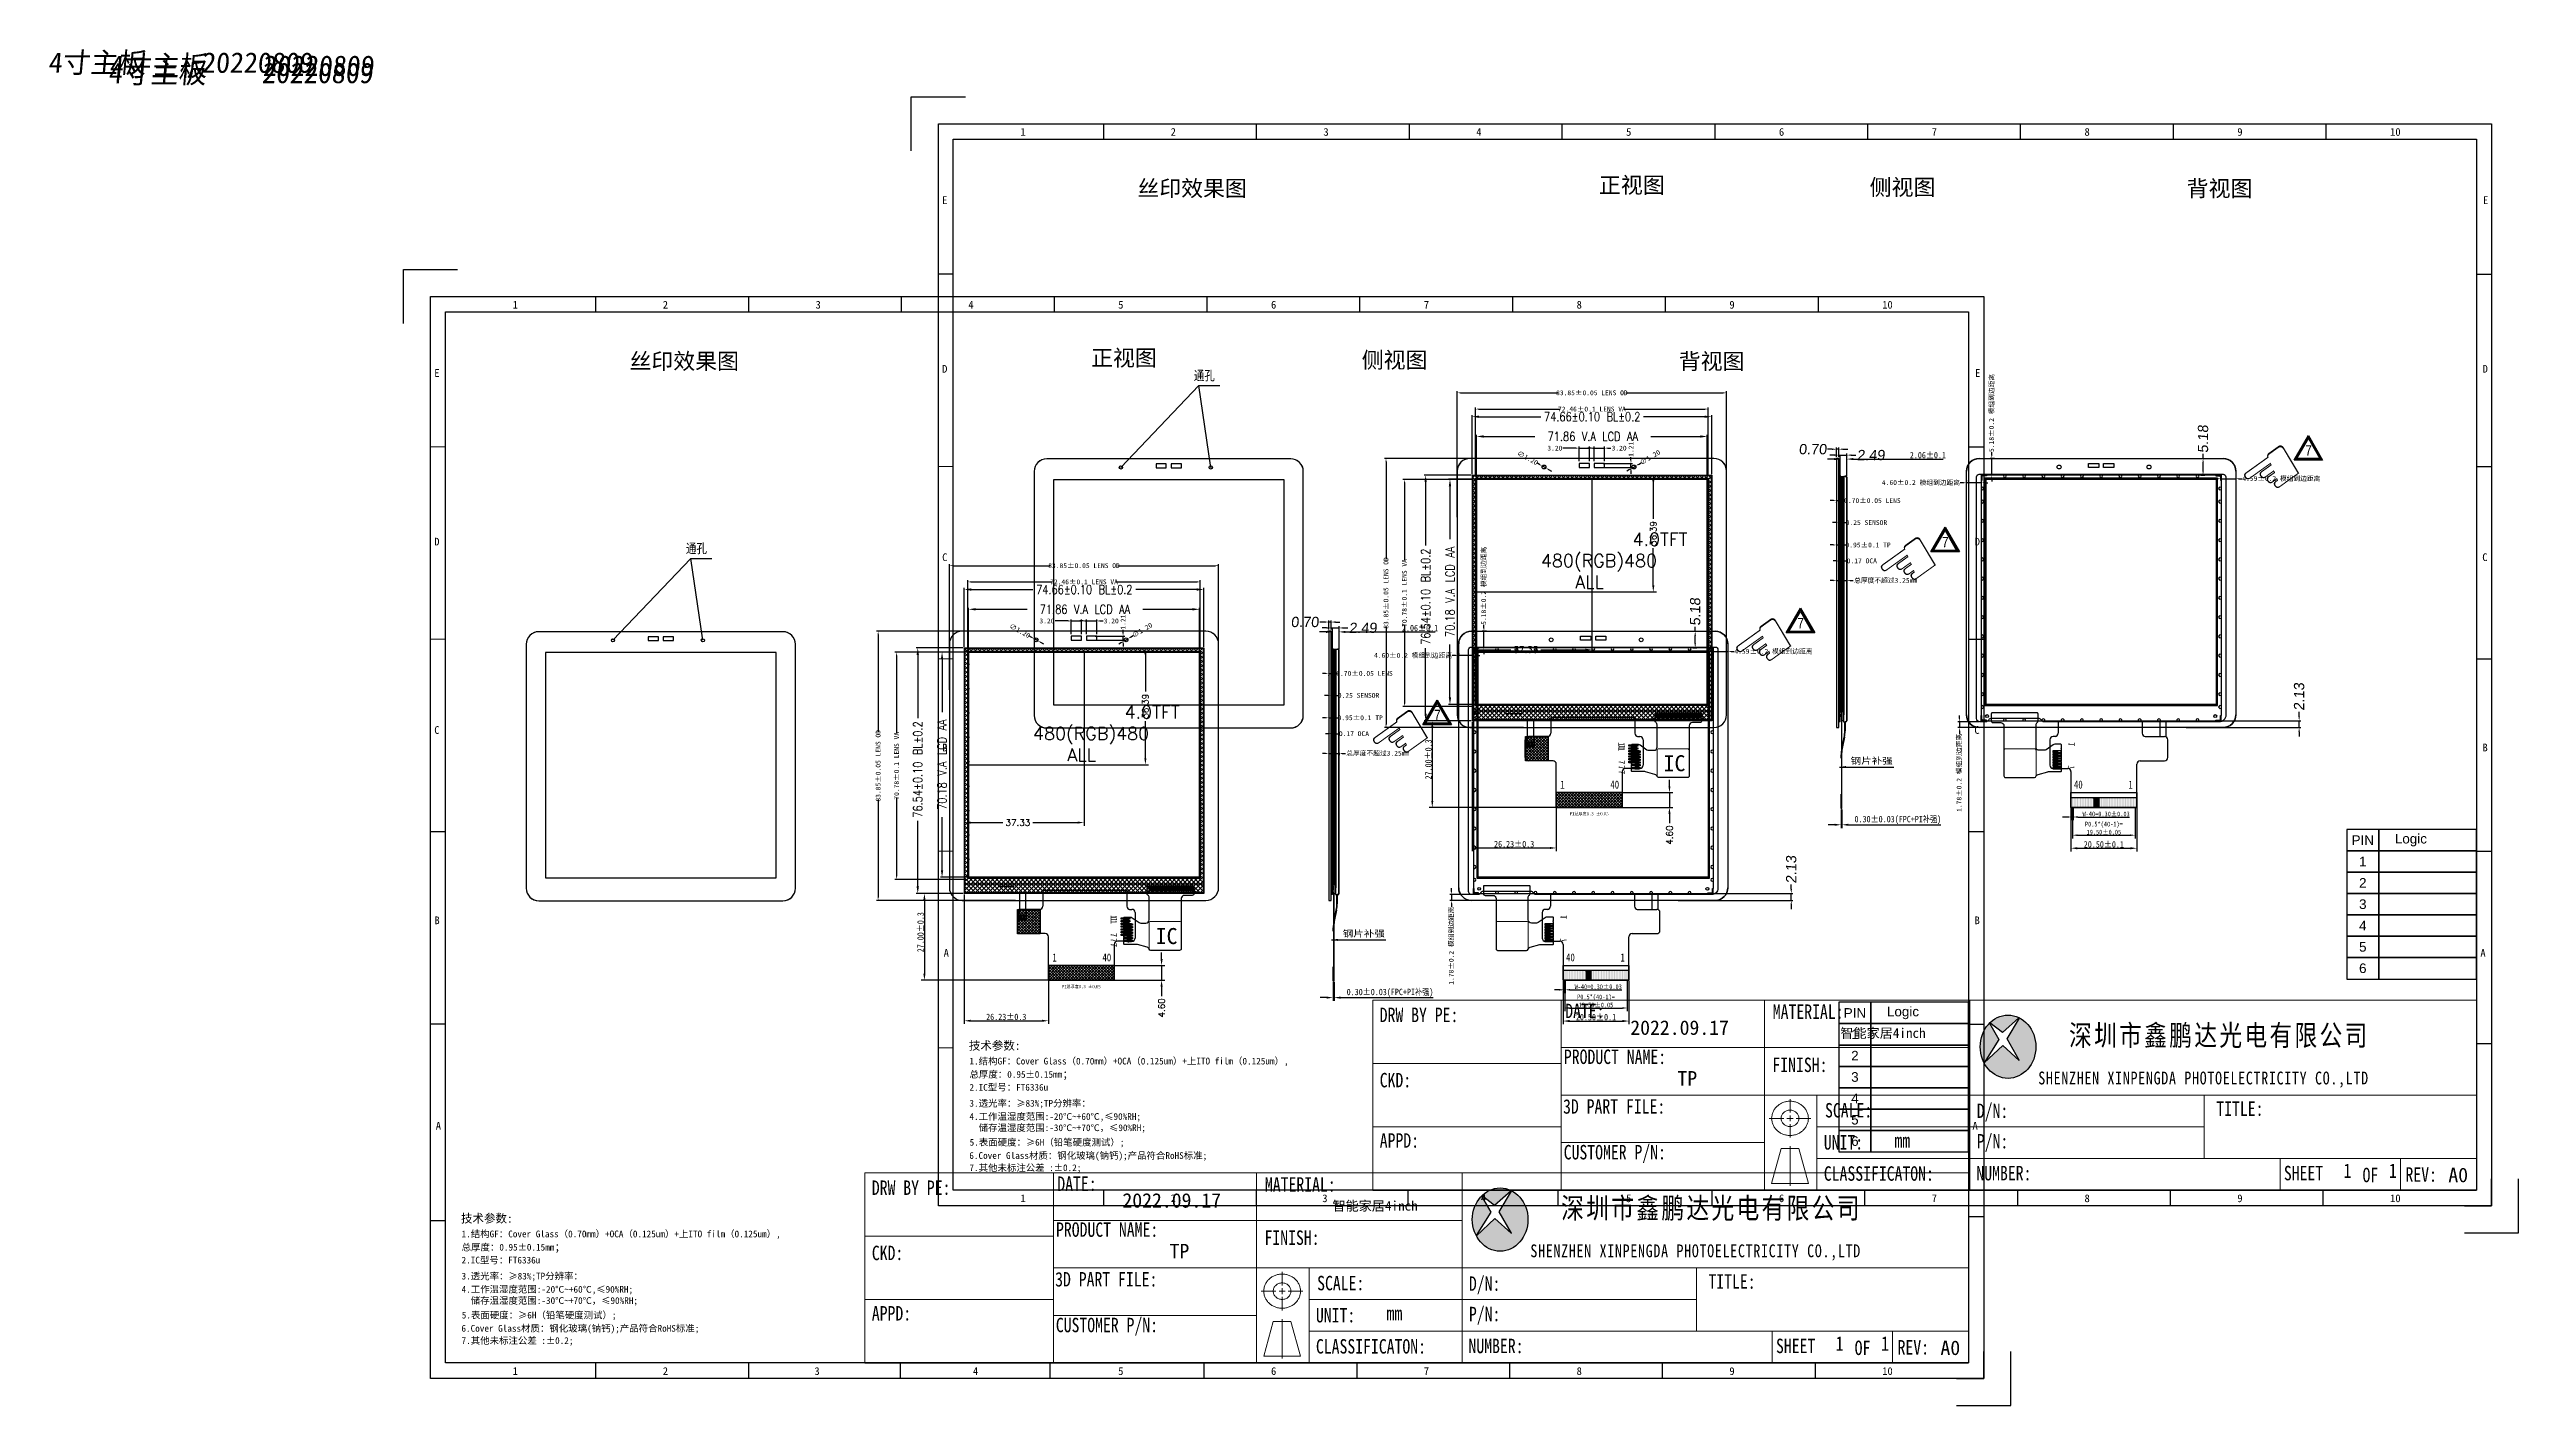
# Model space of a CAD drawing. Extents: x -144 to 4730, y -3845 to 502.
# Drawn here: x 476 to 1245, y -488 to -66 of the extents above; entities that cross this region are included whole.
import ezdxf
from ezdxf.enums import TextEntityAlignment as Align

# ---------------------------------------------------------------- set-up
doc = ezdxf.new("R2010")
doc.units = 0
doc.header["$LTSCALE"] = 15
doc.header["$MEASUREMENT"] = 0
doc.linetypes.add('CENTER', pattern=[0.6, 0.375, -0.075, 0.075, -0.075])
doc.linetypes.add('DASHDOT2', pattern=[0.5, 0.25, -0.125, 0, -0.125])
doc.layers.get('0').update_dxf_attribs({"linetype": 'CONTINUOUS'})
doc.layers.get('Defpoints').update_dxf_attribs({"linetype": 'CONTINUOUS'})
for name, color, linetype in [('02___PRT_ALL_AXES', 7, 'CONTINUOUS'), ('08 DIM', 3, 'CONTINUOUS'), ('Cover lens', 6, 'CONTINUOUS'), ('dim', 3, 'CONTINUOUS'), ('Format', 7, 'CONTINUOUS'), ('FPC', 5, 'CONTINUOUS'), ('TOP ITO', 3, 'CONTINUOUS'), ('下线银浆', 1, 'CONTINUOUS')]:
    doc.layers.add(name, color=color, linetype=linetype)
doc.styles.add('A', font='txt.shx', dxfattribs={"width": 0.8})
doc.styles.add('Arial', font='arial.ttf')
doc.styles.add('Arial 4.5', font='宋体.ttf', dxfattribs={"height": 2.7})
doc.styles.get("Standard").update_dxf_attribs({"font": 'txt', "width": 0.8})
doc.styles.add('TPD', font='FANGSONG_GB2312.TTF')
doc.styles.add('TXT', font='txt.shx')
doc.styles.add('宋体', font='宋体.ttf')
doc.styles.add('标准', font='arial.ttf', dxfattribs={"oblique": 5})
doc.styles.add('标注', font='romand.shx')
doc.styles.add('样式 1', font='宋体.ttf', dxfattribs={"width": 0.8, "height": 2.5})
doc.styles.add('黑体', font='黑体.ttf')
doc.dimstyles.new('ISO-25$0', dxfattribs={"dimtxt": 2, "dimasz": 2, "dimexe": 1, "dimexo": 0.3, "dimgap": 0.6, "dimtad": 0, "dimzin": 1, "dimdsep": 46, "dimtxsty": '标注', "dimcen": 0, "dimclrd": 3, "dimclre": 3, "dimclrt": 3, "dimadec": 0, "dimazin": 0, "dimtfac": 1, "dimtmove": 0, "dimatfit": 3, "dimfxl": 0, "dimtolj": 1, "dimarcsym": 0})
doc.dimstyles.new('ISO-25$7', dxfattribs={"dimtxt": 2.5, "dimasz": 1.5, "dimexe": 0.5, "dimexo": 0.5, "dimgap": 0.5, "dimtad": 1, "dimzin": 1, "dimdsep": 46, "dimtxsty": '黑体', "dimcen": 1.5, "dimclrt": 256, "dimadec": 0, "dimazin": 0, "dimtfac": 1, "dimtmove": 0, "dimatfit": 3, "dimfxl": 0, "dimtolj": 2, "dimarcsym": 0})
doc.dimstyles.new('MSTD', dxfattribs={"dimtxt": 3.2, "dimasz": 1.4, "dimexe": 0.5, "dimexo": 0.5, "dimgap": 0.5, "dimtad": 0, "dimzin": 1, "dimdsep": 46, "dimtxsty": '标准', "dimcen": 0, "dimclrd": 5, "dimclre": 5, "dimclrt": 3, "dimadec": 1, "dimazin": 2, "dimtfac": 0.5, "dimtmove": 0, "dimatfit": 3, "dimfxl": 0, "dimlwd": -1, "dimarcsym": 0})
doc.dimstyles.new('SL', dxfattribs={"dimtxt": 1.5, "dimasz": 1, "dimexe": 0.5, "dimexo": 0.7, "dimgap": 0.5, "dimtad": 0, "dimzin": 1, "dimdsep": 46, "dimtxsty": 'Standard', "dimcen": 0.09, "dimclrd": 256, "dimclre": 256, "dimclrt": 256, "dimadec": 1, "dimazin": 0, "dimtfac": 1, "dimtmove": 0, "dimatfit": 0, "dimfxl": 0, "dimtolj": 1, "dimtzin": 0, "dimarcsym": 0})
doc.dimstyles.new('副本REF(2) 2', dxfattribs={"dimtxt": 2.8, "dimasz": 2.2, "dimexe": 0.5, "dimexo": 0.3, "dimgap": 0.5, "dimtad": 0, "dimzin": 1, "dimdsep": 46, "dimtxsty": 'A', "dimcen": 0.09, "dimclrd": 256, "dimclre": 256, "dimclrt": 256, "dimadec": 1, "dimazin": 2, "dimtfac": 1, "dimtmove": 0, "dimatfit": 3, "dimfxl": 0, "dimtolj": 1, "dimtzin": 0, "dimarcsym": 0})
doc.dimstyles.new('研发标准', dxfattribs={"dimtxt": 2, "dimasz": 2, "dimexe": 1, "dimexo": 0.3, "dimgap": 0.2, "dimtad": 1, "dimzin": 1, "dimdsep": 46, "dimtxsty": 'Standard', "dimcen": 0, "dimazin": 2, "dimtp": 0.05, "dimtm": 0.05, "dimtfac": 1, "dimtofl": 0, "dimtmove": 0, "dimatfit": 3, "dimfxl": 0, "dimtolj": 1, "dimtzin": 0, "dimarcsym": 0})

msp = doc.modelspace()

# ---------------------------------------------------------------- texts
at = {"color": 2, "lineweight": 5, "style": 'Arial 4.5'}
for s, p in [('2022.09.17', (983.437, -370.514)), ('TP', (985.835, -386.268)), ('2022.09.17', (825.236, -424.362)), ('TP', (827.633, -440.117))]:
    msp.add_text(s, height=4.5163, dxfattribs=at).set_placement(p, align=Align.MIDDLE)
at = {"color": 4, "style": '宋体'}
for p in [(1033.495, -373.664, -548.522), (875.294, -427.512, -548.522)]:
    msp.add_text('智能家居4inch', height=3, dxfattribs=at).set_placement(p)
for s, height, p in [('4', 2.398, (921.522, -424.858)), ('5', 2.398, (966.772, -424.858)), ('6', 2.398, (1014.368, -424.858)), ('7', 2.398, (1061.964, -424.858)), ('8', 2.398, (1109.56, -424.858)), ('9', 2.398, (1157.156, -424.858)), ('10', 2.3978, (1204.752, -424.858)), ('4', 2.398, (763.321, -478.706)), ('5', 2.398, (808.571, -478.706)), ('6', 2.398, (856.167, -478.706)), ('7', 2.398, (903.763, -478.706)), ('8', 2.398, (951.359, -478.706)), ('9', 2.398, (998.955, -478.706)), ('10', 2.3978, (1046.551, -478.706))]:
    msp.add_text(s, height=height).set_placement(p)
at = {"char_height": 6.37424, "attachment_point": 1, "style": '标准'}
for insert in [(475.228, -66.595), (493.957, -69.824), (494.28, -67.564)]:
    msp.add_mtext('{\\fSimSun|b0|i0|c134|p2;4寸主板    20220809}', dxfattribs=dict(at, insert=insert))
at = {"color": 1, "char_height": 3.25125, "width": 3.60116, "attachment_point": 1, "style": '样式 1'}
for insert in [(1178.326, -188.996), (1065.167, -217.605), (1020.125, -242.844), (906.966, -271.453)]:
    msp.add_mtext('{\\fArial|b0|i0|c162|p32;\\C3;7}', dxfattribs=dict(at, insert=insert))
at = {"char_height": 2, "width": 14.32707, "attachment_point": 1}
for insert in [(1036.712, -286.335), (878.511, -340.183)]:
    msp.add_mtext('{\\fSimSun|b0|i0|c134|p2;\\W1.2;钢片补强}', dxfattribs=dict(at, insert=insert))
at = {"lineweight": 5, "attachment_point": 1}
for s, insert, char_height, width in [('{\\fSimSun|b0|i0|c134|p2;DRW BY PE:}', (890.023, -364.256), 4.5, 33.34181), ('{\\fSimSun|b0|i0|c134|p2;DATE:}', (947.804, -363.018), 4.5, 33.34181), ('{\\fSimSun|b0|i0|c134|p2;MATERIAL:}', (1012.461, -363.248), 4.5, 33.34181), ('{\\fSimSun|b0|i0|c134|p2;\\T1.1;深圳市鑫鹏达光电有限公司}', (1104.739, -369.613), 6.5, 118.26478), ('{\\fSimSun|b0|i0|c134|p2;CKD:}', (890.023, -384.584), 4.5, 33.34181), ('{\\fSimSun|b0|i0|c134|p2;PRODUCT NAME:}', (947.393, -377.314), 4.5, 43.309), ('{\\fSimSun|b0|i0|c134|p2;FINISH:}', (1012.346, -379.816), 4.5, 33.34181), ('{\\fSimSun|b0|i0|c134|p2;\\T1.1;SHENZHEN XINPENGDA PHOTOELECTRICITY CO.,LTD}', (1095.156, -384.179), 4, 172.10485), ('{\\fSimSun|b0|i0|c134|p2;3D PART FILE:}', (947.129, -392.792), 4.5, 44.06601), ('{\\fSimSun|b0|i0|c134|p2;SCALE:}', (1028.731, -393.979), 4.5, 33.34181), ('{\\fSimSun|b0|i0|c134|p2;D/N:}', (1076.013, -394.137), 4.5, 33.34181), ('{\\fSimSun|b0|i0|c134|p2;TITLE:}', (1150.608, -393.477), 4.5, 33.34181), ('{\\fSimSun|b0|i0|c134|p2;APPD:}', (890.023, -403.394), 4.5, 18.46019), ('{\\fSimSun|b0|i0|c134|p2;CUSTOMER P/N:}', (947.331, -407.039), 4.5, 43.81367), ('{\\fSimSun|b0|i0|c134|p2;UNIT:}', (1028.352, -403.976), 4.5, 33.34181), ('{\\fSimSun|b0|i0|c134|p2;mm}', (1050.353, -403.373), 4.5, 33.34181), ('{\\fSimSun|b0|i0|c134|p2;P/N:}', (1076.013, -403.623), 4.5, 33.34181), ('{\\fSimSun|b0|i0|c134|p2;CLASSIFICATON:}', (1028.352, -413.693), 4.5, 49.9826), ('{\\fSimSun|b0|i0|c134|p2;NUMBER:}', (1075.878, -413.566), 4.5, 33.34181), ('{\\fSimSun|b0|i0|c134|p2;SHEET}', (1171.656, -413.55), 4.5, 33.34181), ('{\\fSimSun|b0|i0|c134|p2;1}', (1190.248, -412.82), 4.5, 33.34181), ('{\\fSimSun|b0|i0|c134|p2;OF}', (1196.166, -414.155), 4.5, 33.34181), ('{\\fSimSun|b0|i0|c134|p2;1}', (1204.397, -412.82), 4.5, 33.34181), ('{\\fSimSun|b0|i0|c134|p2;REV:}', (1209.535, -414.001), 4.5, 33.34181), ('{\\fSimSun|b0|i0|c134|p2;DRW BY PE:}', (731.821, -418.105), 4.5, 33.34181), ('{\\fSimSun|b0|i0|c134|p2;DATE:}', (789.603, -416.866), 4.5, 33.34181), ('{\\fSimSun|b0|i0|c134|p2;MATERIAL:}', (854.259, -417.096), 4.5, 33.34181), ('{\\fSimSun|b0|i0|c134|p2;\\T1.1;深圳市鑫鹏达光电有限公司}', (946.538, -423.461), 6.5, 118.26478), ('{\\fSimSun|b0|i0|c134|p2;CKD:}', (731.821, -438.432), 4.5, 33.34181), ('{\\fSimSun|b0|i0|c134|p2;PRODUCT NAME:}', (789.192, -431.162), 4.5, 43.309), ('{\\fSimSun|b0|i0|c134|p2;FINISH:}', (854.144, -433.664), 4.5, 33.34181), ('{\\fSimSun|b0|i0|c134|p2;\\T1.1;SHENZHEN XINPENGDA PHOTOELECTRICITY CO.,LTD}', (936.955, -438.027), 4, 172.10485), ('{\\fSimSun|b0|i0|c134|p2;3D PART FILE:}', (788.927, -446.641), 4.5, 44.06601), ('{\\fSimSun|b0|i0|c134|p2;SCALE:}', (870.53, -447.827), 4.5, 33.34181), ('{\\fSimSun|b0|i0|c134|p2;D/N:}', (917.811, -447.985), 4.5, 33.34181), ('{\\fSimSun|b0|i0|c134|p2;TITLE:}', (992.407, -447.326), 4.5, 33.34181), ('{\\fSimSun|b0|i0|c134|p2;APPD:}', (731.821, -457.242), 4.5, 18.46019), ('{\\fSimSun|b0|i0|c134|p2;CUSTOMER P/N:}', (789.129, -460.887), 4.5, 43.81367), ('{\\fSimSun|b0|i0|c134|p2;UNIT:}', (870.151, -457.824), 4.5, 33.34181), ('{\\fSimSun|b0|i0|c134|p2;mm}', (892.151, -457.221), 4.5, 33.34181), ('{\\fSimSun|b0|i0|c134|p2;P/N:}', (917.811, -457.471), 4.5, 33.34181), ('{\\fSimSun|b0|i0|c134|p2;CLASSIFICATON:}', (870.151, -467.541), 4.5, 49.9826), ('{\\fSimSun|b0|i0|c134|p2;NUMBER:}', (917.677, -467.415), 4.5, 33.34181), ('{\\fSimSun|b0|i0|c134|p2;SHEET}', (1013.455, -467.399), 4.5, 33.34181), ('{\\fSimSun|b0|i0|c134|p2;1}', (1032.047, -466.668), 4.5, 33.34181), ('{\\fSimSun|b0|i0|c134|p2;OF}', (1037.964, -468.004), 4.5, 33.34181), ('{\\fSimSun|b0|i0|c134|p2;1}', (1046.196, -466.668), 4.5, 33.34181), ('{\\fSimSun|b0|i0|c134|p2;REV:}', (1051.333, -467.849), 4.5, 33.34181)]:
    msp.add_mtext(s, dxfattribs=dict(at, insert=insert, char_height=char_height, width=width))
at = {"color": 2, "lineweight": 5, "char_height": 4.5163, "width": 70.32946, "attachment_point": 1, "style": 'Arial 4.5'}
for insert in [(1222.889, -414.128), (1064.687, -467.976)]:
    msp.add_mtext('A0', dxfattribs=dict(at, insert=insert))
at = {"layer": '08 DIM', "color": 4, "attachment_point": 5, "style": 'Arial'}
for s, insert, char_height, width in [('PIN', (1196.244, -312.062), 2.9955, 9.9849), ('Logic', (1211.221, -312.062), 2.9955, 19.9698), ('1', (1196.244, -318.718), 2.995, 9.9849), ('3', (1196.244, -332.032), 2.995, 9.9849), ('2', (1196.244, -325.375), 2.995, 9.9849), ('4', (1196.244, -338.688), 2.995, 9.9849), ('5', (1196.244, -345.345), 2.995, 9.9849), ('6', (1196.244, -352.001), 2.995, 9.9849), ('PIN', (1038.042, -365.91), 2.9955, 9.9849), ('Logic', (1053.02, -365.91), 2.9955, 19.9698), ('1', (1038.042, -372.567), 2.995, 9.9849), ('3', (1038.042, -385.88), 2.995, 9.9849), ('2', (1038.042, -379.223), 2.995, 9.9849), ('4', (1038.042, -392.536), 2.995, 9.9849), ('5', (1038.042, -399.193), 2.995, 9.9849), ('6', (1038.042, -405.85), 2.995, 9.9849)]:
    msp.add_mtext(s, dxfattribs=dict(at, insert=insert, char_height=char_height, width=width))
at = {"layer": 'dim', "lineweight": -3, "char_height": 5, "width": 59.38463, "attachment_point": 3, "line_spacing_factor": 0.9, "style": 'TPD'}
for s, insert in [('{\\fSimSun|b0|i0|c134|p2;丝印效果图}', (848.635, -106.46)), ('{\\fSimSun|b0|i0|c134|p2;正视图}', (978.779, -105.448)), ('{\\fSimSun|b0|i0|c134|p2;侧视图}', (1063.092, -106.103)), ('{\\fSimSun|b0|i0|c134|p2;背视图}', (1161.837, -106.496)), ('{\\fSimSun|b0|i0|c134|p2;丝印效果图}', (690.434, -160.309)), ('{\\fSimSun|b0|i0|c134|p2;正视图}', (820.578, -159.296)), ('{\\fSimSun|b0|i0|c134|p2;侧视图}', (904.891, -159.951)), ('{\\fSimSun|b0|i0|c134|p2;背视图}', (1003.636, -160.345))]:
    msp.add_mtext(s, dxfattribs=dict(at, insert=insert))
at = {"layer": 'dim', "lineweight": 25, "char_height": 3, "width": 66.47334, "attachment_point": 1}
for insert in [(832.117, -165.797), (673.915, -219.645)]:
    msp.add_mtext('{\\fSimSun|b0|i0|c134|p2;通孔}', dxfattribs=dict(at, insert=insert))
at = {"layer": 'dim', "color": 1, "char_height": 16.76155, "width": 16.80422, "attachment_point": 1, "rotation": 35.654469, "style": '宋体'}
for insert in [(1154.772, -195.594), (1041.613, -224.204), (996.57, -249.443), (883.412, -278.052)]:
    msp.add_mtext('{\\fWingdings|b0|i0|c2|p2;E}', dxfattribs=dict(at, insert=insert))
at = {"layer": 'dim', "lineweight": 0, "char_height": 2, "width": 1.04821, "attachment_point": 7, "rotation": 270}
for s, insert in [('{\\fSimSun|b1|i0|c134|p2;\\W0.8;1}', (964.382, -281.559)), ('{\\fSimSun|b1|i0|c134|p2;\\W0.8;1}', (964.382, -283.059)), ('{\\fSimSun|b1|i0|c134|p2;7}', (964.443, -288.751)), ('{\\fSimSun|b1|i0|c134|p2;7}', (964.443, -290.251)), ('{\\fSimSun|b1|i0|c134|p2;\\W0.8;1}', (806.181, -335.407)), ('{\\fSimSun|b1|i0|c134|p2;\\W0.8;1}', (806.181, -336.907)), ('{\\fSimSun|b1|i0|c134|p2;7}', (806.242, -342.599)), ('{\\fSimSun|b1|i0|c134|p2;7}', (806.242, -344.099))]:
    msp.add_mtext(s, dxfattribs=dict(at, insert=insert))
at = {"layer": 'dim', "lineweight": 0, "extrusion": (0, 0, -1), "char_height": 2, "width": 1.04821, "attachment_point": 7, "text_direction": (0, -1, 0)}
for s, insert in [('{\\fSimSun|b1|i0|c134|p2;\\W0.8;1}', (1106.474, -281.559)), ('{\\fSimSun|b1|i0|c134|p2;\\W0.8;1}', (1106.474, -281.559)), ('{\\fSimSun|b1|i0|c134|p2;7}', (1106.413, -288.751)), ('{\\fSimSun|b1|i0|c134|p2;7}', (1106.413, -288.751)), ('{\\fSimSun|b1|i0|c134|p2;\\W0.8;1}', (948.273, -335.407)), ('{\\fSimSun|b1|i0|c134|p2;\\W0.8;1}', (948.273, -335.407)), ('{\\fSimSun|b1|i0|c134|p2;7}', (948.212, -342.599)), ('{\\fSimSun|b1|i0|c134|p2;7}', (948.212, -342.599))]:
    msp.add_mtext(s, dxfattribs=dict(at, insert=insert))
at = {"layer": 'dim', "attachment_point": 1, "style": '宋体'}
for s, insert, char_height, width in [('技术参数:', (762.043, -374.772), 2.625, 21.8618), ('{\\H0.7678x;\\C1;1.结构GF：Cover Glass（0.70mm）+\\C3;OCA（0.125um）+上ITO film（0.125um）\\C1;,\\P总厚度：0.95%%P0.15mm\\H1.302x;;}', (762.231, -379.864), 2.73525, 145.39246), ('2.IC型号：{\\fSimSun|b1|i0|c134|p2;\\C1;FT6336u}', (762.231, -388.02), 2.1, 134.75767), ('4.工作温湿度范围:-20℃~{\\C1;+60℃,}≤90%RH;\\P  储存温湿度范围:-30℃~{\\C1;+70℃，}≤90%RH;', (762.231, -397.121), 2.1, 128.14206), ('3.透光率：≥83%;TP分辨率：', (762.231, -393.007), 2.1, 101.84817), ('5.表面硬度：≥6H（铅笔硬度测试）;', (762.28, -405.158), 2.1, 96.26065), ('6.Cover Glass材质：钢化玻璃(钠钙);产品符合RoHS标准;', (762.193, -409.284), 2.1, 114.61935), ('7.其他未标注公差 :±0.2;', (762.221, -413.084), 2.1, 91.93693), ('技术参数:', (603.842, -428.62), 2.625, 21.8618), ('{\\H0.7678x;\\C1;1.结构GF：Cover Glass（0.70mm）+\\C3;OCA（0.125um）+上ITO film（0.125um）\\C1;,\\P总厚度：0.95%%P0.15mm\\H1.302x;;}', (604.03, -433.712), 2.73525, 145.39246), ('2.IC型号：{\\fSimSun|b1|i0|c134|p2;\\C1;FT6336u}', (604.03, -441.869), 2.1, 134.75767), ('4.工作温湿度范围:-20℃~{\\C1;+60℃,}≤90%RH;\\P  储存温湿度范围:-30℃~{\\C1;+70℃，}≤90%RH;', (604.03, -450.969), 2.1, 128.14206), ('3.透光率：≥83%;TP分辨率：', (604.03, -446.855), 2.1, 101.84817), ('5.表面硬度：≥6H（铅笔硬度测试）;', (604.078, -459.007), 2.1, 96.26065), ('6.Cover Glass材质：钢化玻璃(钠钙);产品符合RoHS标准;', (603.992, -463.133), 2.1, 114.61935), ('7.其他未标注公差 :±0.2;', (604.02, -466.933), 2.1, 91.93693)]:
    msp.add_mtext(s, dxfattribs=dict(at, insert=insert, char_height=char_height, width=width))
at = {"layer": 'Format'}
for s, height, p in [('1', 2.398, (778.123, -92.587)), ('2', 2.398, (824.904, -92.587)), ('3', 2.398, (872.5, -92.587)), ('4', 2.398, (920.096, -92.587)), ('5', 2.398, (966.772, -92.587)), ('6', 2.398, (1014.368, -92.587)), ('7', 2.398, (1061.964, -92.587)), ('8', 2.398, (1109.56, -92.587)), ('9', 2.398, (1157.156, -92.587)), ('10', 2.3978, (1204.752, -92.587)), ('E', 2.398, (753.73, -113.855)), ('E', 2.398, (1233.685, -113.855)), ('1', 2.398, (619.922, -146.435)), ('2', 2.398, (666.703, -146.435)), ('3', 2.398, (714.299, -146.435)), ('4', 2.398, (761.895, -146.435)), ('5', 2.398, (808.571, -146.435)), ('6', 2.398, (856.167, -146.435)), ('7', 2.398, (903.763, -146.435)), ('8', 2.398, (951.359, -146.435)), ('9', 2.398, (998.955, -146.435)), ('10', 2.3978, (1046.551, -146.435)), ('E', 2.398, (595.529, -167.703)), ('D', 2.398, (753.73, -166.405)), ('E', 2.398, (1075.484, -167.703)), ('D', 2.398, (1233.571, -166.405)), ('D', 2.398, (595.529, -220.253)), ('C', 2.398, (753.73, -225.1)), ('D', 2.398, (1075.37, -220.253)), ('C', 2.398, (1233.457, -225.1)), ('C', 2.398, (595.529, -278.948)), ('C', 2.398, (1075.255, -278.948)), ('B', 2.398, (753.779, -284.397)), ('B', 2.398, (1233.522, -284.397)), ('B', 2.398, (595.577, -338.245)), ('B', 2.398, (1075.321, -338.245)), ('A', 2.398, (754.202, -348.4)), ('A', 2.398, (1232.871, -348.4)), ('A', 2.398, (596.001, -402.249)), ('A', 2.398, (1074.669, -402.249)), ('1', 2.398, (778.123, -424.858)), ('2', 2.398, (824.904, -424.858)), ('3', 2.398, (872.141, -424.858)), ('1', 2.398, (619.922, -478.706)), ('2', 2.398, (666.703, -478.706)), ('3', 2.398, (713.939, -478.706))]:
    msp.add_text(s, height=height, dxfattribs=at).set_placement(p)
at = {"layer": 'FPC', "color": 1, "lineweight": 0, "char_height": 5, "width": 6.41661, "attachment_point": 1, "style": '宋体'}
for insert in [(978.435, -285.593), (820.234, -339.442)]:
    msp.add_mtext('IC', dxfattribs=dict(at, insert=insert))
at = {"layer": 'TOP ITO', "color": 0, "char_height": 0.2, "width": 0.514, "attachment_point": 1, "rotation": 270}
for insert in [(983.127, -273.115), (824.926, -326.964)]:
    msp.add_mtext('GND', dxfattribs=dict(at, insert=insert))

# ---------------------------------------------------------------- blocks, each defined once
blk = doc.blocks.new('*D447')
at = {"layer": 'Defpoints', "color": 0, "lineweight": -3}
for p in [(839.84, -226.54), (755.99, -265.97), (839.84, -264.81)]:
    blk.add_point(p, dxfattribs=at)
at = {"layer": 'dim', "color": 4, "lineweight": -2}
for p, q in [((755.99, -265.27), (755.99, -226.04)), ((756.99, -226.54), (787.3, -226.54)), ((808.52, -226.54), (838.84, -226.54)), ((839.84, -264.11), (839.84, -226.04))]:
    blk.add_line(p, q, dxfattribs=at)
for points in [[(756.99, -226.71), (756.99, -226.38), (755.99, -226.54)], [(838.84, -226.38), (838.84, -226.71), (839.84, -226.54)]]:
    blk.add_solid(points, dxfattribs=at)
at = {"layer": 'dim', "color": 4, "lineweight": -2, "insert": (797.91, -226.54), "char_height": 1.5, "attachment_point": 5, "style": '宋体'}
blk.add_mtext('\\A1;83.85%%P0.05 LENS OD', dxfattribs=at)
blk = doc.blocks.new('*D448')
at = {"layer": 'Defpoints', "color": 0, "lineweight": -3}
for p in [(773.59, -246.97), (733.78, -330.82), (777.27, -330.82)]:
    blk.add_point(p, dxfattribs=at)
at = {"layer": 'dim', "color": 4, "lineweight": -2}
for p, q in [((772.89, -246.97), (733.28, -246.97)), ((733.78, -247.97), (733.78, -278.29)), ((733.78, -299.5), (733.78, -329.82)), ((776.57, -330.82), (733.28, -330.82))]:
    blk.add_line(p, q, dxfattribs=at)
for points in [[(733.61, -247.97), (733.95, -247.97), (733.78, -246.97)], [(733.95, -329.82), (733.61, -329.82), (733.78, -330.82)]]:
    blk.add_solid(points, dxfattribs=at)
at = {"layer": 'dim', "color": 4, "lineweight": -2, "insert": (733.78, -288.9), "char_height": 1.5, "attachment_point": 5, "rotation": 90, "style": '宋体'}
blk.add_mtext('\\A1;83.85%%P0.05 LENS OD', dxfattribs=at)
blk = doc.blocks.new('*D449')
at = {"layer": 'Defpoints', "color": 0, "lineweight": -3}
for p in [(761.68, -253.51), (739.53, -324.28), (761.68, -324.28)]:
    blk.add_point(p, dxfattribs=at)
at = {"layer": 'dim', "color": 4, "lineweight": -2}
for p, q in [((760.98, -253.51), (739.03, -253.51)), ((739.53, -254.51), (739.53, -278.83)), ((739.53, -298.96), (739.53, -323.28)), ((760.98, -324.28), (739.03, -324.28))]:
    blk.add_line(p, q, dxfattribs=at)
for points in [[(739.37, -254.51), (739.7, -254.51), (739.53, -253.51)], [(739.7, -323.28), (739.37, -323.28), (739.53, -324.28)]]:
    blk.add_solid(points, dxfattribs=at)
at = {"layer": 'dim', "color": 4, "lineweight": -2, "insert": (739.53, -288.9), "char_height": 1.5, "attachment_point": 5, "rotation": 90, "style": '宋体'}
blk.add_mtext('\\A1;70.78%%P0.1 LENS VA', dxfattribs=at)
blk = doc.blocks.new('*D450')
at = {"layer": 'Defpoints', "color": 0, "lineweight": -3}
for p in [(834.14, -231.6), (761.68, -253.16), (834.14, -253.16)]:
    blk.add_point(p, dxfattribs=at)
at = {"layer": 'dim', "color": 4, "lineweight": -2}
for p, q in [((761.68, -252.46), (761.68, -231.1)), ((762.68, -231.6), (787.84, -231.6)), ((807.97, -231.6), (833.14, -231.6)), ((834.14, -252.46), (834.14, -231.1))]:
    blk.add_line(p, q, dxfattribs=at)
for points in [[(762.68, -231.76), (762.68, -231.43), (761.68, -231.6)], [(833.14, -231.43), (833.14, -231.76), (834.14, -231.6)]]:
    blk.add_solid(points, dxfattribs=at)
at = {"layer": 'dim', "color": 4, "lineweight": -2, "insert": (797.91, -231.6), "char_height": 1.5, "attachment_point": 5, "style": '宋体'}
blk.add_mtext('\\A1;72.46%%P0.1 LENS VA', dxfattribs=at)
blk = doc.blocks.new('*D451')
at = {"layer": 'Defpoints', "color": 0, "lineweight": -3}
for p in [(797.16, -243.77), (793.96, -248.54), (797.16, -248.54)]:
    blk.add_point(p, dxfattribs=at)
at = {"layer": 'dim', "color": 4, "lineweight": -2}
for p, q in [((792.96, -243.77), (788.9, -243.77)), ((793.96, -247.84), (793.96, -243.27)), ((793.96, -243.77), (797.16, -243.77)), ((797.16, -247.84), (797.16, -243.27)), ((798.16, -243.77), (799.16, -243.77))]:
    blk.add_line(p, q, dxfattribs=at)
for points in [[(792.96, -243.6), (792.96, -243.94), (793.96, -243.77)], [(798.16, -243.94), (798.16, -243.6), (797.16, -243.77)]]:
    blk.add_solid(points, dxfattribs=at)
at = {"layer": 'dim', "color": 4, "lineweight": -2, "insert": (786.37, -243.77), "char_height": 1.5, "attachment_point": 5, "style": '宋体'}
blk.add_mtext('\\A1;3.20', dxfattribs=at)
blk = doc.blocks.new('*D452')
at = {"layer": 'Defpoints', "color": 0, "lineweight": -3}
for p in [(801.86, -243.77), (798.66, -248.54), (801.86, -248.54)]:
    blk.add_point(p, dxfattribs=at)
at = {"layer": 'dim', "color": 4, "lineweight": -2}
for p, q in [((797.66, -243.77), (796.66, -243.77)), ((798.66, -247.84), (798.66, -243.27)), ((798.66, -243.77), (801.86, -243.77)), ((801.86, -247.84), (801.86, -243.27)), ((802.86, -243.77), (803.86, -243.77))]:
    blk.add_line(p, q, dxfattribs=at)
for points in [[(797.66, -243.6), (797.66, -243.94), (798.66, -243.77)], [(802.86, -243.94), (802.86, -243.6), (801.86, -243.77)]]:
    blk.add_solid(points, dxfattribs=at)
at = {"layer": 'dim', "color": 4, "lineweight": -2, "insert": (806.39, -243.77), "char_height": 1.5, "attachment_point": 5, "style": '宋体'}
blk.add_mtext('\\A1;3.20', dxfattribs=at)
blk = doc.blocks.new('*D453')
at = {"layer": 'Defpoints', "color": 0, "lineweight": -3}
for p in [(800.71, -248.54), (800.71, -249.75), (810.09, -248.54)]:
    blk.add_point(p, dxfattribs=at)
at = {"layer": 'dim', "color": 4, "lineweight": -2}
for p, q in [((801.41, -248.54), (810.59, -248.54)), ((801.41, -249.75), (810.59, -249.75)), ((810.09, -247.54), (810.09, -246.54)), ((810.09, -249.75), (810.09, -248.54)), ((810.09, -250.75), (810.09, -251.75))]:
    blk.add_line(p, q, dxfattribs=at)
for points in [[(810.25, -247.54), (809.92, -247.54), (810.09, -248.54)], [(809.92, -250.75), (810.25, -250.75), (810.09, -249.75)]]:
    blk.add_solid(points, dxfattribs=at)
at = {"layer": 'dim', "color": 4, "lineweight": -2, "insert": (810.09, -244.13), "char_height": 1.5, "attachment_point": 5, "rotation": 90, "style": '宋体'}
blk.add_mtext('\\A1;1.21', dxfattribs=at)
blk = doc.blocks.new('*D416')
at = {"color": 0, "lineweight": -2}
for p, q in [((1666.61, -621.13), (1666.61, -676.26)), ((1703.94, -622.43), (1703.94, -676.26))]:
    blk.add_line(p, q, dxfattribs=at)
at = {"lineweight": -2}
for p, q in [((1668.61, -675.26), (1678.7, -675.26)), ((1687.99, -675.26), (1701.94, -675.26))]:
    blk.add_line(p, q, dxfattribs=at)
at = {"linetype": 'Continuous', "lineweight": -2}
for points in [[(1668.61, -675.59), (1668.61, -674.93), (1666.61, -675.26)], [(1701.94, -674.93), (1701.94, -675.59), (1703.94, -675.26)]]:
    blk.add_solid(points, dxfattribs=at)
at = {"layer": 'Defpoints', "color": 0, "linetype": 'Continuous', "lineweight": -3}
for p in [(1666.61, -620.83), (1703.94, -622.13), (1703.94, -675.26)]:
    blk.add_point(p, dxfattribs=at)
at = {"linetype": 'Continuous', "lineweight": -2, "insert": (1683.35, -675.26), "char_height": 2, "attachment_point": 5, "style": '标注'}
blk.add_mtext('\\A1;37.33', dxfattribs=at)
blk = doc.blocks.new('*D417')
at = {"color": 0, "linetype": 'Continuous', "lineweight": -2}
for p, q in [((1668.31, -620.83), (1724.06, -620.83)), ((1668.31, -657.22), (1724.06, -657.22))]:
    blk.add_line(p, q, dxfattribs=at)
at = {"linetype": 'Continuous', "lineweight": -2}
for p, q in [((1723.06, -622.83), (1723.06, -634.43)), ((1723.06, -655.22), (1723.06, -643.63))]:
    blk.add_line(p, q, dxfattribs=at)
at = {"linetype": 'Continuous'}
for points in [[(1722.73, -622.83), (1723.4, -622.83), (1723.06, -620.83)], [(1722.73, -655.22), (1723.4, -655.22), (1723.06, -657.22)]]:
    blk.add_solid(points, dxfattribs=at)
at = {"layer": 'Defpoints', "color": 0, "linetype": 'Continuous'}
for p in [(1668.01, -620.83), (1668.01, -657.22), (1723.06, -657.22)]:
    blk.add_point(p, dxfattribs=at)
at = {"linetype": 'Continuous', "insert": (1723.06, -639.03), "char_height": 2, "attachment_point": 5, "rotation": 90, "style": '标注'}
blk.add_mtext('\\A1;36.39', dxfattribs=at)
blk = doc.blocks.new('*D418')
at = {"color": 0, "lineweight": -2}
for p, q in [((1666.31, -697.37), (1653.23, -697.37)), ((1654.23, -699.37), (1654.23, -722.37)), ((1696.47, -724.37), (1653.23, -724.37))]:
    blk.add_line(p, q, dxfattribs=at)
for points in [[(1653.9, -699.37), (1654.56, -699.37), (1654.23, -697.37)], [(1654.56, -722.37), (1653.9, -722.37), (1654.23, -724.37)]]:
    blk.add_solid(points, dxfattribs=at)
at = {"layer": 'Defpoints', "color": 0, "lineweight": -3}
for p in [(1666.61, -697.37), (1654.23, -724.37), (1696.77, -724.37)]:
    blk.add_point(p, dxfattribs=at)
at = {"color": 0, "lineweight": -2, "insert": (1653.03, -709.42), "char_height": 2, "attachment_point": 5, "rotation": 90}
blk.add_mtext('\\A1;27.00%%P0.3', dxfattribs=at)
blk = doc.blocks.new('*D419')
at = {"color": 0, "lineweight": -2}
for p, q in [((1666.61, -697.67), (1666.61, -738.02)), ((1692.84, -724.47), (1692.84, -738.02)), ((1668.61, -737.02), (1690.84, -737.02))]:
    blk.add_line(p, q, dxfattribs=at)
at = {"color": 0}
for points in [[(1668.61, -736.69), (1668.61, -737.35), (1666.61, -737.02)], [(1690.84, -736.69), (1690.84, -737.35), (1692.84, -737.02)]]:
    blk.add_solid(points, dxfattribs=at)
at = {"layer": 'Defpoints', "color": 0}
for p in [(1666.61, -697.37), (1692.84, -724.17), (1692.84, -737.02)]:
    blk.add_point(p, dxfattribs=at)
at = {"color": 0, "insert": (1679.73, -735.82), "char_height": 2, "attachment_point": 5}
blk.add_mtext('\\A1;26.23%%p0.3', dxfattribs=at)
blk = doc.blocks.new('*D420')
at = {"color": 0, "linetype": 'Continuous', "lineweight": -2}
for p, q in [((1693.14, -719.77), (1729.1, -719.77)), ((1693.34, -724.37), (1729.1, -724.37))]:
    blk.add_line(p, q, dxfattribs=at)
at = {"linetype": 'Continuous', "lineweight": -2}
for p, q in [((1728.1, -717.77), (1728.1, -715.77)), ((1728.1, -719.77), (1728.1, -724.37)), ((1728.1, -726.37), (1728.1, -729.32))]:
    blk.add_line(p, q, dxfattribs=at)
at = {"linetype": 'Continuous'}
for points in [[(1727.77, -717.77), (1728.44, -717.77), (1728.1, -719.77)], [(1727.77, -726.37), (1728.44, -726.37), (1728.1, -724.37)]]:
    blk.add_solid(points, dxfattribs=at)
at = {"layer": 'Defpoints', "color": 0, "linetype": 'Continuous'}
for p in [(1692.84, -719.77), (1728.1, -719.77), (1693.04, -724.37)]:
    blk.add_point(p, dxfattribs=at)
at = {"linetype": 'Continuous', "insert": (1728.1, -733.01), "char_height": 2, "attachment_point": 5, "rotation": 90, "style": '标注'}
blk.add_mtext('\\A1;4.60', dxfattribs=at)
blk = doc.blocks.new('*D421')
at = {"lineweight": -2}
for p, q in [((1668.01, -621.83), (1668.01, -608.31)), ((1670.21, -608.81), (1686.19, -608.81)), ((1722.29, -608.81), (1737.67, -608.81)), ((1739.87, -621.83), (1739.87, -608.31))]:
    blk.add_line(p, q, dxfattribs=at)
at = {"linetype": 'ByBlock', "lineweight": -2}
for points in [[(1670.21, -609.18), (1670.21, -608.44), (1668.01, -608.81)], [(1737.67, -608.44), (1737.67, -609.18), (1739.87, -608.81)]]:
    blk.add_solid(points, dxfattribs=at)
at = {"layer": 'Defpoints', "color": 0, "linetype": 'ByBlock', "lineweight": -3}
for p in [(1739.87, -608.81), (1668.01, -622.13), (1739.87, -622.13)]:
    blk.add_point(p, dxfattribs=at)
at = {"linetype": 'ByBlock', "lineweight": -2, "insert": (1704.24, -608.81), "char_height": 2.8, "attachment_point": 5, "style": 'A'}
blk.add_mtext('\\A1;71.86 V.A LCD AA ', dxfattribs=at)
blk = doc.blocks.new('*D422')
at = {"linetype": 'ByBlock', "lineweight": -2}
for p, q in [((1666.61, -620.53), (1666.61, -602.15)), ((1668.81, -602.65), (1688.05, -602.65)), ((1739.07, -602.65), (1720.04, -602.65)), ((1741.27, -620.53), (1741.27, -602.15))]:
    blk.add_line(p, q, dxfattribs=at)
at = {"linetype": 'ByBlock'}
for points in [[(1668.81, -602.28), (1668.81, -603.02), (1666.61, -602.65)], [(1739.07, -602.28), (1739.07, -603.02), (1741.27, -602.65)]]:
    blk.add_solid(points, dxfattribs=at)
at = {"layer": 'Defpoints', "color": 0, "linetype": 'ByBlock'}
for p in [(1666.61, -602.65), (1666.61, -620.83), (1741.27, -620.83)]:
    blk.add_point(p, dxfattribs=at)
at = {"linetype": 'ByBlock', "insert": (1704.04, -602.65), "char_height": 2.8, "attachment_point": 5, "style": 'A'}
blk.add_mtext('\\A1;74.66±0.10 BL%%P0.2', dxfattribs=at)
blk = doc.blocks.new('*D423')
at = {"linetype": 'ByBlock', "lineweight": -2}
for p, q in [((1667.71, -622.13), (1659.23, -622.13)), ((1659.73, -624.33), (1659.73, -640.85)), ((1659.73, -690.11), (1659.73, -673.59)), ((1667.71, -692.31), (1659.23, -692.31))]:
    blk.add_line(p, q, dxfattribs=at)
at = {"linetype": 'ByBlock'}
for points in [[(1659.36, -624.33), (1660.1, -624.33), (1659.73, -622.13)], [(1659.36, -690.11), (1660.1, -690.11), (1659.73, -692.31)]]:
    blk.add_solid(points, dxfattribs=at)
at = {"layer": 'Defpoints', "color": 0, "linetype": 'ByBlock'}
for p in [(1668.01, -622.13), (1659.73, -692.31), (1668.01, -692.31)]:
    blk.add_point(p, dxfattribs=at)
at = {"linetype": 'ByBlock', "insert": (1659.73, -657.22), "char_height": 2.8, "attachment_point": 5, "rotation": 90, "style": 'A'}
blk.add_mtext('\\A1;70.18 V.A LCD AA ', dxfattribs=at)
blk = doc.blocks.new('*D424')
at = {"linetype": 'ByBlock', "lineweight": -2}
for p, q in [((1666.31, -620.83), (1651.65, -620.83)), ((1652.15, -623.03), (1652.15, -642.74)), ((1652.15, -695.17), (1652.15, -674.72)), ((1666.31, -697.37), (1651.65, -697.37))]:
    blk.add_line(p, q, dxfattribs=at)
at = {"linetype": 'ByBlock'}
for points in [[(1651.79, -623.03), (1652.52, -623.03), (1652.15, -620.83)], [(1651.79, -695.17), (1652.52, -695.17), (1652.15, -697.37)]]:
    blk.add_solid(points, dxfattribs=at)
at = {"layer": 'Defpoints', "color": 0, "linetype": 'ByBlock'}
for p in [(1666.61, -620.83), (1652.15, -697.37), (1666.61, -697.37)]:
    blk.add_point(p, dxfattribs=at)
at = {"linetype": 'ByBlock', "insert": (1652.15, -658.73), "char_height": 2.8, "attachment_point": 5, "rotation": 90, "style": 'A'}
blk.add_mtext('\\A1;76.54±0.10 BL%%P0.2', dxfattribs=at)
blk = doc.blocks.new('*D426')
at = {"color": 0, "lineweight": -2}
for p, q in [((3823.42, -3767.01), (3823.42, -3780.56)), ((3843.92, -3767.01), (3843.92, -3780.56)), ((3825.42, -3779.56), (3841.92, -3779.56))]:
    blk.add_line(p, q, dxfattribs=at)
at = {"color": 0}
for points in [[(3825.42, -3779.23), (3825.42, -3779.9), (3823.42, -3779.56)], [(3841.92, -3779.23), (3841.92, -3779.9), (3843.92, -3779.56)]]:
    blk.add_solid(points, dxfattribs=at)
at = {"layer": 'Defpoints', "color": 0}
for p in [(3823.42, -3766.71), (3843.92, -3766.71), (3843.92, -3779.56)]:
    blk.add_point(p, dxfattribs=at)
at = {"color": 0, "insert": (3833.67, -3778.36), "char_height": 2, "attachment_point": 5}
blk.add_mtext('\\A1;20.50%%p0.1', dxfattribs=at)
blk = doc.blocks.new('*D427')
at = {"color": 0, "lineweight": -2}
for p, q in [((3823.77, -3767.11), (3823.77, -3770.83)), ((3824.07, -3767.11), (3824.07, -3770.83)), ((3822.27, -3769.83), (3820.77, -3769.83)), ((3825.57, -3769.83), (3841.67, -3769.83))]:
    blk.add_line(p, q, dxfattribs=at)
at = {"color": 0}
for points in [[(3822.27, -3769.58), (3822.27, -3770.08), (3823.77, -3769.83)], [(3825.57, -3769.58), (3825.57, -3770.08), (3824.07, -3769.83)]]:
    blk.add_solid(points, dxfattribs=at)
at = {"layer": 'Defpoints', "color": 0}
for p in [(3823.77, -3766.81), (3824.07, -3766.81), (3824.07, -3769.83)]:
    blk.add_point(p, dxfattribs=at)
at = {"color": 0, "insert": (3834.37, -3768.88), "char_height": 1.5, "attachment_point": 5}
blk.add_mtext('\\A1;W-40=0.30%%p0.03', dxfattribs=at)
blk = doc.blocks.new('*D428')
at = {"color": 0, "lineweight": -2}
for p, q in [((3823.92, -3767.11), (3823.92, -3776.5)), ((3843.42, -3767.11), (3843.42, -3776.5)), ((3825.42, -3775.5), (3841.92, -3775.5))]:
    blk.add_line(p, q, dxfattribs=at)
at = {"color": 0}
for points in [[(3825.42, -3775.25), (3825.42, -3775.75), (3823.92, -3775.5)], [(3841.92, -3775.25), (3841.92, -3775.75), (3843.42, -3775.5)]]:
    blk.add_solid(points, dxfattribs=at)
at = {"layer": 'Defpoints', "color": 0}
for p in [(3823.92, -3766.81), (3843.42, -3766.81), (3843.42, -3775.5)]:
    blk.add_point(p, dxfattribs=at)
at = {"color": 0, "insert": (3833.67, -3773.3), "char_height": 1.5, "attachment_point": 5}
blk.add_mtext('\\A1;P0.5*(40-1)=\\P19.50%%p0.05', dxfattribs=at)
blk = doc.blocks.new('*D454')
at = {"layer": 'Defpoints', "color": 0, "lineweight": -3}
for p in [(919.21, -329.05), (912.37, -330.82), (919.21, -330.82)]:
    blk.add_point(p, dxfattribs=at)
at = {"layer": 'dim', "color": 4, "lineweight": -2}
for p, q in [((918.51, -329.05), (911.87, -329.05)), ((912.37, -328.05), (912.37, -327.05)), ((912.37, -329.05), (912.37, -330.82)), ((918.51, -330.82), (911.87, -330.82)), ((912.37, -331.82), (912.37, -332.82))]:
    blk.add_line(p, q, dxfattribs=at)
for points in [[(912.54, -328.05), (912.21, -328.05), (912.37, -329.05)], [(912.21, -331.82), (912.54, -331.82), (912.37, -330.82)]]:
    blk.add_solid(points, dxfattribs=at)
at = {"layer": 'dim', "color": 4, "lineweight": -2, "insert": (912.37, -344.94), "char_height": 1.5, "attachment_point": 5, "rotation": 90, "style": '宋体'}
blk.add_mtext('\\A1;1.78%%P0.2 模组到边距离', dxfattribs=at)
blk = doc.blocks.new('*D455')
at = {"layer": 'Defpoints', "color": 0, "lineweight": -3}
for p in [(993.87, -252.16), (998.47, -252.16), (998.47, -253.31)]:
    blk.add_point(p, dxfattribs=at)
at = {"layer": 'dim', "color": 4, "lineweight": -2}
for p, q in [((992.87, -253.31), (991.87, -253.31)), ((993.87, -252.86), (993.87, -253.81)), ((993.87, -253.31), (998.47, -253.31)), ((998.47, -252.86), (998.47, -253.81)), ((999.47, -253.31), (1000.47, -253.31))]:
    blk.add_line(p, q, dxfattribs=at)
for points in [[(992.87, -253.15), (992.87, -253.48), (993.87, -253.31)], [(999.47, -253.48), (999.47, -253.15), (998.47, -253.31)]]:
    blk.add_solid(points, dxfattribs=at)
at = {"layer": 'dim', "color": 4, "lineweight": -2, "insert": (1012.67, -253.31), "char_height": 1.5, "attachment_point": 5, "style": '宋体'}
blk.add_mtext('\\A1;4.59%%P0.2 模组到边距离', dxfattribs=at)
blk = doc.blocks.new('*D456')
at = {"layer": 'Defpoints', "color": 0, "lineweight": -3}
for p in [(922.47, -246.97), (924.03, -246.97), (924.03, -252.16)]:
    blk.add_point(p, dxfattribs=at)
at = {"layer": 'dim', "color": 4, "lineweight": -2}
for p, q in [((922.47, -245.97), (922.47, -244.97)), ((923.33, -246.97), (921.97, -246.97)), ((923.33, -252.16), (921.97, -252.16)), ((922.47, -252.16), (922.47, -246.97)), ((922.47, -253.16), (922.47, -254.16))]:
    blk.add_line(p, q, dxfattribs=at)
for points in [[(922.64, -245.97), (922.31, -245.97), (922.47, -246.97)], [(922.31, -253.16), (922.64, -253.16), (922.47, -252.16)]]:
    blk.add_solid(points, dxfattribs=at)
at = {"layer": 'dim', "color": 4, "lineweight": -2, "insert": (922.47, -232.8), "char_height": 1.5, "attachment_point": 5, "rotation": 90, "style": '宋体'}
blk.add_mtext('\\A1;5.18%%P0.2 模组到边距离', dxfattribs=at)
blk = doc.blocks.new('*D457')
at = {"layer": 'Defpoints', "color": 0, "lineweight": -3}
for p in [(782.49, -249.36), (783.54, -249.94)]:
    blk.add_point(p, dxfattribs=at)
at = {"layer": 'dim', "color": 4, "lineweight": -2}
for p, q in [((781.61, -248.87), (780.74, -248.39)), ((783.54, -249.94), (782.49, -249.36)), ((784.41, -250.42), (785.29, -250.91))]:
    blk.add_line(p, q, dxfattribs=at)
for points in [[(781.69, -248.73), (781.53, -249.02), (782.49, -249.36)], [(784.33, -250.57), (784.49, -250.28), (783.54, -249.94)]]:
    blk.add_solid(points, dxfattribs=at)
at = {"layer": 'dim', "color": 4, "lineweight": -2, "insert": (777.9, -246.82), "char_height": 1.5, "attachment_point": 5, "rotation": 331.03035, "style": '宋体'}
blk.add_mtext('\\A1;∅1.20', dxfattribs=at)
blk = doc.blocks.new('*D458')
at = {"layer": 'Defpoints', "color": 0, "lineweight": -3}
for p in [(810.5, -249.96), (811.53, -249.34)]:
    blk.add_point(p, dxfattribs=at)
at = {"layer": 'dim', "color": 4, "lineweight": -2}
for p, q in [((809.64, -250.47), (808.78, -250.99)), ((810.5, -249.96), (811.53, -249.34)), ((812.38, -248.83), (813.24, -248.31))]:
    blk.add_line(p, q, dxfattribs=at)
for points in [[(809.55, -250.33), (809.72, -250.61), (810.5, -249.96)], [(812.47, -248.97), (812.3, -248.68), (811.53, -249.34)]]:
    blk.add_solid(points, dxfattribs=at)
at = {"layer": 'dim', "color": 4, "lineweight": -2, "insert": (816.02, -246.64), "char_height": 1.5, "attachment_point": 5, "rotation": 30.95057, "style": '宋体'}
blk.add_mtext('\\A1;∅1.20', dxfattribs=at)
blk = doc.blocks.new('*D459')
at = {"layer": 'Defpoints', "color": 0, "lineweight": -3}
for p in [(914.62, -254.57), (914.62, -254.57), (919.21, -254.57)]:
    blk.add_point(p, dxfattribs=at)
at = {"layer": 'dim', "color": 4, "lineweight": -2}
for p, q in [((913.62, -254.57), (912.62, -254.57)), ((914.62, -253.87), (914.62, -254.07)), ((919.21, -254.57), (914.62, -254.57)), ((919.21, -253.87), (919.21, -254.07)), ((920.21, -254.57), (921.21, -254.57))]:
    blk.add_line(p, q, dxfattribs=at)
for points in [[(913.62, -254.4), (913.62, -254.73), (914.62, -254.57)], [(920.21, -254.73), (920.21, -254.4), (919.21, -254.57)]]:
    blk.add_solid(points, dxfattribs=at)
at = {"layer": 'dim', "color": 4, "lineweight": -2, "insert": (900.42, -254.57), "char_height": 1.5, "attachment_point": 5, "style": '宋体'}
blk.add_mtext('\\A1;4.60%%P0.2 模组到边距离', dxfattribs=at)
blk = doc.blocks.new('*D460')
at = {"layer": 'Defpoints', "color": 0, "lineweight": -3}
for p in [(874.15, -260.02), (874.85, -260.02), (874.85, -260.12)]:
    blk.add_point(p, dxfattribs=at)
at = {"layer": 'dim', "color": 4, "lineweight": -2}
for p, q in [((873.15, -260.12), (872.15, -260.12)), ((874.15, -260.12), (874.85, -260.12)), ((874.15, -260.72), (874.15, -260.62)), ((874.85, -260.72), (874.85, -260.62)), ((875.85, -260.12), (876.85, -260.12))]:
    blk.add_line(p, q, dxfattribs=at)
for points in [[(873.15, -259.95), (873.15, -260.29), (874.15, -260.12)], [(875.85, -260.29), (875.85, -259.95), (874.85, -260.12)]]:
    blk.add_solid(points, dxfattribs=at)
at = {"layer": 'dim', "color": 4, "lineweight": -2, "insert": (885.28, -260.12), "char_height": 1.5, "attachment_point": 5, "style": '宋体'}
blk.add_mtext('\\A1;0.70%%P0.05 LENS', dxfattribs=at)
blk = doc.blocks.new('*D461')
at = {"layer": 'Defpoints', "color": 0, "lineweight": -3}
for p in [(874.85, -262.71), (875.1, -262.71), (875.1, -266.97)]:
    blk.add_point(p, dxfattribs=at)
at = {"layer": 'dim', "color": 4, "lineweight": -2}
for p, q in [((873.85, -266.97), (872.85, -266.97)), ((874.85, -263.41), (874.85, -267.47)), ((874.85, -266.97), (875.1, -266.97)), ((875.1, -263.41), (875.1, -267.47)), ((876.1, -266.97), (877.1, -266.97))]:
    blk.add_line(p, q, dxfattribs=at)
for points in [[(873.85, -266.8), (873.85, -267.13), (874.85, -266.97)], [(876.1, -267.13), (876.1, -266.8), (875.1, -266.97)]]:
    blk.add_solid(points, dxfattribs=at)
at = {"layer": 'dim', "color": 4, "lineweight": -2, "insert": (883.43, -266.97), "char_height": 1.5, "attachment_point": 5, "style": '宋体'}
blk.add_mtext('\\A1;0.25 SENSOR', dxfattribs=at)
blk = doc.blocks.new('*D462')
at = {"layer": 'Defpoints', "color": 0, "lineweight": -3}
for p in [(874.15, -274.02), (875.1, -273.94), (875.1, -274.02)]:
    blk.add_point(p, dxfattribs=at)
at = {"layer": 'dim', "color": 4, "lineweight": -2}
for p, q in [((873.15, -273.94), (872.15, -273.94)), ((874.15, -273.32), (874.15, -273.44)), ((874.15, -273.94), (875.1, -273.94)), ((875.1, -273.32), (875.1, -273.44)), ((876.1, -273.94), (877.1, -273.94))]:
    blk.add_line(p, q, dxfattribs=at)
for points in [[(873.15, -273.77), (873.15, -274.11), (874.15, -273.94)], [(876.1, -274.11), (876.1, -273.77), (875.1, -273.94)]]:
    blk.add_solid(points, dxfattribs=at)
at = {"layer": 'dim', "color": 4, "lineweight": -2, "insert": (883.95, -273.94), "char_height": 1.5, "attachment_point": 5, "style": '宋体'}
blk.add_mtext('\\A1;0.95%%P0.1 TP', dxfattribs=at)
blk = doc.blocks.new('*D463')
at = {"color": 0, "lineweight": -2}
for p, q in [((873.28, -247.18), (871.28, -247.18)), ((875.28, -252.46), (875.28, -246.18)), ((877.34, -252.51), (877.34, -246.18)), ((879.34, -247.18), (907.31, -247.18))]:
    blk.add_line(p, q, dxfattribs=at)
for points in [[(873.28, -246.85), (873.28, -247.52), (875.28, -247.18)], [(879.34, -247.52), (879.34, -246.85), (877.34, -247.18)]]:
    blk.add_solid(points, dxfattribs=at)
at = {"layer": 'Defpoints', "color": 0, "lineweight": -3}
for p in [(875.28, -252.76), (877.34, -247.18), (877.34, -252.81)]:
    blk.add_point(p, dxfattribs=at)
at = {"color": 0, "lineweight": -2, "insert": (902.58, -245.98), "char_height": 2, "attachment_point": 5}
blk.add_mtext('\\A1;2.06%%P0.1', dxfattribs=at)
blk = doc.blocks.new('FFFS')
at = {"layer": '下线银浆', "color": 0, "flags": 128}
for points in [[(10560.55, -3100.78), (10560.68, -3100.78), (10560.68, -3027.95), (10560.55, -3027.95)], [(10561.08, -3027.8), (10561.08, -3101.28), (10560.68, -3101.28), (10560.68, -3027.8)], [(10561.48, -3027.8), (10561.48, -3103.98), (10561.08, -3103.98), (10561.08, -3027.8)], [(10561.48, -3100.78), (10561.61, -3100.78), (10561.61, -3027.95), (10561.48, -3027.95)], [(10561.08, -3101.86), (10560.78, -3101.86), (10560.78, -3102.66), (10561.08, -3102.66)]]:
    blk.add_lwpolyline(points, close=True, dxfattribs=at)
blk = doc.blocks.new('*D464')
at = {"color": 0, "lineweight": -2}
for p, q in [((873.51, -361.13), (871.51, -361.13)), ((875.51, -356.34), (875.51, -362.13)), ((875.81, -356.34), (875.81, -362.13)), ((877.81, -361.13), (879.81, -361.13)), ((879.81, -361.13), (906.65, -361.13))]:
    blk.add_line(p, q, dxfattribs=at)
for points in [[(873.51, -360.8), (873.51, -361.46), (875.51, -361.13)], [(877.81, -361.46), (877.81, -360.8), (875.81, -361.13)]]:
    blk.add_solid(points, dxfattribs=at)
at = {"layer": 'Defpoints', "color": 0, "lineweight": -3}
for p in [(875.51, -356.04), (875.81, -356.04), (875.81, -361.13)]:
    blk.add_point(p, dxfattribs=at)
at = {"color": 0, "lineweight": -2, "insert": (893.23, -359.63), "char_height": 2, "attachment_point": 5}
blk.add_mtext('\\A1;0.30%%p0.03(FPC+PI补强)', dxfattribs=at)
blk = doc.blocks.new('*D465')
at = {"layer": 'Defpoints', "color": 0, "lineweight": -3}
for p in [(875.1, -277.91), (875.28, -277.91), (875.28, -278.9)]:
    blk.add_point(p, dxfattribs=at)
at = {"layer": 'dim', "color": 4, "lineweight": -2}
for p, q in [((874.1, -278.9), (873.1, -278.9)), ((875.1, -278.61), (875.1, -279.4)), ((875.1, -278.9), (875.28, -278.9)), ((875.28, -278.61), (875.28, -279.4)), ((876.28, -278.9), (877.28, -278.9))]:
    blk.add_line(p, q, dxfattribs=at)
for points in [[(874.1, -278.73), (874.1, -279.07), (875.1, -278.9)], [(876.28, -279.07), (876.28, -278.73), (875.28, -278.9)]]:
    blk.add_solid(points, dxfattribs=at)
at = {"layer": 'dim', "color": 4, "lineweight": -2, "insert": (882, -278.9), "char_height": 1.5, "attachment_point": 5, "style": '宋体'}
blk.add_mtext('\\A1;0.17 OCA', dxfattribs=at)
blk = doc.blocks.new('*D466')
at = {"layer": 'Defpoints', "color": 0, "lineweight": -3}
for p in [(874.15, -284.19), (877.34, -284.19), (877.34, -285.06)]:
    blk.add_point(p, dxfattribs=at)
at = {"layer": 'dim', "color": 1, "lineweight": -2}
for p, q in [((873.15, -285.06), (872.15, -285.06)), ((874.15, -284.89), (874.15, -285.56)), ((874.15, -285.06), (877.34, -285.06)), ((877.34, -284.89), (877.34, -285.56)), ((878.34, -285.06), (879.34, -285.06))]:
    blk.add_line(p, q, dxfattribs=at)
for points in [[(873.15, -284.89), (873.15, -285.22), (874.15, -285.06)], [(878.34, -285.22), (878.34, -284.89), (877.34, -285.06)]]:
    blk.add_solid(points, dxfattribs=at)
at = {"layer": 'dim', "color": 1, "lineweight": -2, "insert": (889.42, -285.06), "char_height": 1.5, "attachment_point": 5, "style": '宋体'}
blk.add_mtext('总厚度不超过3.25mm', dxfattribs=at)
blk = doc.blocks.new('*D467')
at = {"layer": 'Defpoints', "color": 0, "lineweight": -3}
for p in [(987, -246.97), (987.04, -252.16), (988.29, -246.97)]:
    blk.add_point(p, dxfattribs=at)
at = {"layer": 'dim', "color": 5}
for p, q in [((988.29, -246.97), (988.29, -245.57)), ((988.29, -250.76), (988.29, -248.37))]:
    blk.add_line(p, q, dxfattribs=at)
at = {"layer": 'dim', "color": 5, "lineweight": -2}
for p, q in [((987.5, -246.97), (988.79, -246.97)), ((987.54, -252.16), (988.79, -252.16))]:
    blk.add_line(p, q, dxfattribs=at)
at = {"layer": 'dim', "color": 5}
for points in [[(988.06, -248.37), (988.52, -248.37), (988.29, -246.97)], [(988.52, -250.76), (988.06, -250.76), (988.29, -252.16)]]:
    blk.add_solid(points, dxfattribs=at)
at = {"layer": 'dim', "color": 3, "lineweight": -2, "insert": (988.29, -240.91), "char_height": 3.2, "attachment_point": 5, "rotation": 90, "style": '标准'}
blk.add_mtext('5.18', dxfattribs=at)
blk = doc.blocks.new('*D468')
at = {"layer": 'Defpoints', "color": 0, "lineweight": -3}
for p in [(982.12, -328.7), (1018.21, -328.7), (982.49, -330.82)]:
    blk.add_point(p, dxfattribs=at)
at = {"layer": 'dim', "color": 5, "lineweight": -2}
for p, q in [((982.62, -328.7), (1018.71, -328.7)), ((982.99, -330.82), (1018.71, -330.82))]:
    blk.add_line(p, q, dxfattribs=at)
at = {"layer": 'dim', "color": 5}
for p, q in [((1018.21, -327.3), (1018.21, -325.9)), ((1018.21, -330.82), (1018.21, -328.7)), ((1018.21, -332.22), (1018.21, -333.62))]:
    blk.add_line(p, q, dxfattribs=at)
for points in [[(1018.44, -327.3), (1017.98, -327.3), (1018.21, -328.7)], [(1017.98, -332.22), (1018.44, -332.22), (1018.21, -330.82)]]:
    blk.add_solid(points, dxfattribs=at)
at = {"layer": 'dim', "color": 3, "lineweight": -2, "insert": (1018.21, -321.21), "char_height": 3.2, "attachment_point": 5, "rotation": 90, "style": '标准'}
blk.add_mtext('2.13', dxfattribs=at)
blk = doc.blocks.new('*D469')
at = {"layer": 'Defpoints', "color": 0, "lineweight": -3}
for p in [(874.15, -244.1), (874.15, -246.97), (874.85, -246.97)]:
    blk.add_point(p, dxfattribs=at)
at = {"layer": 'dim', "color": 5}
for p, q in [((872.75, -244.1), (871.35, -244.1)), ((874.85, -244.1), (874.15, -244.1)), ((876.25, -244.1), (877.65, -244.1))]:
    blk.add_line(p, q, dxfattribs=at)
at = {"layer": 'dim', "color": 5, "lineweight": -2}
for p, q in [((874.15, -246.47), (874.15, -243.6)), ((874.85, -246.47), (874.85, -243.6))]:
    blk.add_line(p, q, dxfattribs=at)
at = {"layer": 'dim', "color": 5}
for points in [[(872.75, -243.87), (872.75, -244.34), (874.15, -244.1)], [(876.25, -244.34), (876.25, -243.87), (874.85, -244.1)]]:
    blk.add_solid(points, dxfattribs=at)
at = {"layer": 'dim', "color": 3, "lineweight": -2, "insert": (866.7, -244.1), "char_height": 3.2, "attachment_point": 5, "style": '标准'}
blk.add_mtext('0.70', dxfattribs=at)
blk = doc.blocks.new('*D470')
at = {"layer": 'Defpoints', "color": 0, "lineweight": -3}
for p in [(877.34, -245.94), (874.85, -246.97), (877.34, -252.81)]:
    blk.add_point(p, dxfattribs=at)
at = {"layer": 'dim', "color": 5}
for p, q in [((873.45, -245.94), (872.05, -245.94)), ((874.85, -245.94), (877.34, -245.94)), ((878.74, -245.94), (880.14, -245.94))]:
    blk.add_line(p, q, dxfattribs=at)
at = {"layer": 'dim', "color": 5, "lineweight": -2}
for p, q in [((874.85, -246.47), (874.85, -245.44)), ((877.34, -252.31), (877.34, -245.44))]:
    blk.add_line(p, q, dxfattribs=at)
at = {"layer": 'dim', "color": 5}
for points in [[(873.45, -245.71), (873.45, -246.18), (874.85, -245.94)], [(878.74, -246.18), (878.74, -245.71), (877.34, -245.94)]]:
    blk.add_solid(points, dxfattribs=at)
at = {"layer": 'dim', "color": 3, "lineweight": -2, "insert": (884.82, -245.94), "char_height": 3.2, "attachment_point": 5, "style": '标准'}
blk.add_mtext('2.49', dxfattribs=at)
blk = doc.blocks.new('*D508')
at = {"layer": 'Defpoints', "color": 0, "lineweight": -3}
for p in [(998.04, -172.69), (914.19, -212.13), (998.04, -210.96)]:
    blk.add_point(p, dxfattribs=at)
at = {"layer": 'dim', "color": 4, "lineweight": -2}
for p, q in [((914.19, -211.43), (914.19, -172.19)), ((915.19, -172.69), (945.51, -172.69)), ((966.72, -172.69), (997.04, -172.69)), ((998.04, -210.26), (998.04, -172.19))]:
    blk.add_line(p, q, dxfattribs=at)
for points in [[(915.19, -172.86), (915.19, -172.53), (914.19, -172.69)], [(997.04, -172.53), (997.04, -172.86), (998.04, -172.69)]]:
    blk.add_solid(points, dxfattribs=at)
at = {"layer": 'dim', "color": 4, "lineweight": -2, "insert": (956.11, -172.69), "char_height": 1.5, "attachment_point": 5, "style": '宋体'}
blk.add_mtext('\\A1;83.85%%P0.05 LENS OD', dxfattribs=at)
blk = doc.blocks.new('*D509')
at = {"layer": 'Defpoints', "color": 0, "lineweight": -3}
for p in [(931.79, -193.13), (891.98, -276.98), (935.47, -276.98)]:
    blk.add_point(p, dxfattribs=at)
at = {"layer": 'dim', "color": 4, "lineweight": -2}
for p, q in [((931.09, -193.13), (891.48, -193.13)), ((891.98, -194.13), (891.98, -224.44)), ((891.98, -245.66), (891.98, -275.98)), ((934.77, -276.98), (891.48, -276.98))]:
    blk.add_line(p, q, dxfattribs=at)
for points in [[(891.81, -194.13), (892.15, -194.13), (891.98, -193.13)], [(892.15, -275.98), (891.81, -275.98), (891.98, -276.98)]]:
    blk.add_solid(points, dxfattribs=at)
at = {"layer": 'dim', "color": 4, "lineweight": -2, "insert": (891.98, -235.05), "char_height": 1.5, "attachment_point": 5, "rotation": 90, "style": '宋体'}
blk.add_mtext('\\A1;83.85%%P0.05 LENS OD', dxfattribs=at)
blk = doc.blocks.new('*D510')
at = {"layer": 'Defpoints', "color": 0, "lineweight": -3}
for p in [(919.88, -199.66), (897.73, -270.44), (919.88, -270.44)]:
    blk.add_point(p, dxfattribs=at)
at = {"layer": 'dim', "color": 4, "lineweight": -2}
for p, q in [((919.18, -199.66), (897.23, -199.66)), ((897.73, -200.66), (897.73, -224.98)), ((897.73, -245.11), (897.73, -269.44)), ((919.18, -270.44), (897.23, -270.44))]:
    blk.add_line(p, q, dxfattribs=at)
for points in [[(897.57, -200.66), (897.9, -200.66), (897.73, -199.66)], [(897.9, -269.44), (897.57, -269.44), (897.73, -270.44)]]:
    blk.add_solid(points, dxfattribs=at)
at = {"layer": 'dim', "color": 4, "lineweight": -2, "insert": (897.73, -235.05), "char_height": 1.5, "attachment_point": 5, "rotation": 90, "style": '宋体'}
blk.add_mtext('\\A1;70.78%%P0.1 LENS VA', dxfattribs=at)
blk = doc.blocks.new('*D511')
at = {"layer": 'Defpoints', "color": 0, "lineweight": -3}
for p in [(992.34, -177.75), (919.88, -199.31), (992.34, -199.31)]:
    blk.add_point(p, dxfattribs=at)
at = {"layer": 'dim', "color": 4, "lineweight": -2}
for p, q in [((919.88, -198.61), (919.88, -177.25)), ((920.88, -177.75), (946.04, -177.75)), ((966.18, -177.75), (991.34, -177.75)), ((992.34, -198.61), (992.34, -177.25))]:
    blk.add_line(p, q, dxfattribs=at)
for points in [[(920.88, -177.92), (920.88, -177.58), (919.88, -177.75)], [(991.34, -177.58), (991.34, -177.92), (992.34, -177.75)]]:
    blk.add_solid(points, dxfattribs=at)
at = {"layer": 'dim', "color": 4, "lineweight": -2, "insert": (956.11, -177.75), "char_height": 1.5, "attachment_point": 5, "style": '宋体'}
blk.add_mtext('\\A1;72.46%%P0.1 LENS VA', dxfattribs=at)
blk = doc.blocks.new('*D512')
at = {"layer": 'Defpoints', "color": 0, "lineweight": -3}
for p in [(955.36, -189.92), (952.16, -194.7), (955.36, -194.7)]:
    blk.add_point(p, dxfattribs=at)
at = {"layer": 'dim', "color": 4, "lineweight": -2}
for p, q in [((951.16, -189.92), (947.1, -189.92)), ((952.16, -194), (952.16, -189.42)), ((952.16, -189.92), (955.36, -189.92)), ((955.36, -194), (955.36, -189.42)), ((956.36, -189.92), (957.36, -189.92))]:
    blk.add_line(p, q, dxfattribs=at)
for points in [[(951.16, -189.75), (951.16, -190.09), (952.16, -189.92)], [(956.36, -190.09), (956.36, -189.75), (955.36, -189.92)]]:
    blk.add_solid(points, dxfattribs=at)
at = {"layer": 'dim', "color": 4, "lineweight": -2, "insert": (944.57, -189.92), "char_height": 1.5, "attachment_point": 5, "style": '宋体'}
blk.add_mtext('\\A1;3.20', dxfattribs=at)
blk = doc.blocks.new('*D513')
at = {"layer": 'Defpoints', "color": 0, "lineweight": -3}
for p in [(960.06, -189.92), (956.86, -194.7), (960.06, -194.7)]:
    blk.add_point(p, dxfattribs=at)
at = {"layer": 'dim', "color": 4, "lineweight": -2}
for p, q in [((955.86, -189.92), (954.86, -189.92)), ((956.86, -194), (956.86, -189.42)), ((956.86, -189.92), (960.06, -189.92)), ((960.06, -194), (960.06, -189.42)), ((961.06, -189.92), (962.06, -189.92))]:
    blk.add_line(p, q, dxfattribs=at)
for points in [[(955.86, -189.75), (955.86, -190.09), (956.86, -189.92)], [(961.06, -190.09), (961.06, -189.75), (960.06, -189.92)]]:
    blk.add_solid(points, dxfattribs=at)
at = {"layer": 'dim', "color": 4, "lineweight": -2, "insert": (964.59, -189.92), "char_height": 1.5, "attachment_point": 5, "style": '宋体'}
blk.add_mtext('\\A1;3.20', dxfattribs=at)
blk = doc.blocks.new('*D514')
at = {"layer": 'Defpoints', "color": 0, "lineweight": -3}
for p in [(958.91, -194.7), (958.91, -195.91), (968.29, -194.7)]:
    blk.add_point(p, dxfattribs=at)
at = {"layer": 'dim', "color": 4, "lineweight": -2}
for p, q in [((959.61, -194.7), (968.79, -194.7)), ((959.61, -195.91), (968.79, -195.91)), ((968.29, -193.7), (968.29, -192.7)), ((968.29, -195.91), (968.29, -194.7)), ((968.29, -196.91), (968.29, -197.91))]:
    blk.add_line(p, q, dxfattribs=at)
for points in [[(968.45, -193.7), (968.12, -193.7), (968.29, -194.7)], [(968.12, -196.91), (968.45, -196.91), (968.29, -195.91)]]:
    blk.add_solid(points, dxfattribs=at)
at = {"layer": 'dim', "color": 4, "lineweight": -2, "insert": (968.29, -190.28), "char_height": 1.5, "attachment_point": 5, "rotation": 90, "style": '宋体'}
blk.add_mtext('\\A1;1.21', dxfattribs=at)
blk = doc.blocks.new('*D515')
at = {"layer": 'Defpoints', "color": 0, "lineweight": -3}
for p in [(1077.42, -275.2), (1070.57, -276.98), (1077.42, -276.98)]:
    blk.add_point(p, dxfattribs=at)
at = {"layer": 'dim', "color": 4, "lineweight": -2}
for p, q in [((1076.72, -275.2), (1070.07, -275.2)), ((1070.57, -274.2), (1070.57, -273.2)), ((1070.57, -275.2), (1070.57, -276.98)), ((1076.72, -276.98), (1070.07, -276.98)), ((1070.57, -277.98), (1070.57, -278.98))]:
    blk.add_line(p, q, dxfattribs=at)
for points in [[(1070.74, -274.2), (1070.41, -274.2), (1070.57, -275.2)], [(1070.41, -277.98), (1070.74, -277.98), (1070.57, -276.98)]]:
    blk.add_solid(points, dxfattribs=at)
at = {"layer": 'dim', "color": 4, "lineweight": -2, "insert": (1070.57, -291.09), "char_height": 1.5, "attachment_point": 5, "rotation": 90, "style": '宋体'}
blk.add_mtext('\\A1;1.78%%P0.2 模组到边距离', dxfattribs=at)
blk = doc.blocks.new('*D516')
at = {"layer": 'Defpoints', "color": 0, "lineweight": -3}
for p in [(1152.08, -198.31), (1156.67, -198.31), (1156.67, -199.46)]:
    blk.add_point(p, dxfattribs=at)
at = {"layer": 'dim', "color": 4, "lineweight": -2}
for p, q in [((1151.08, -199.46), (1150.08, -199.46)), ((1152.08, -199.01), (1152.08, -199.96)), ((1152.08, -199.46), (1156.67, -199.46)), ((1156.67, -199.01), (1156.67, -199.96)), ((1157.67, -199.46), (1158.67, -199.46))]:
    blk.add_line(p, q, dxfattribs=at)
for points in [[(1151.08, -199.3), (1151.08, -199.63), (1152.08, -199.46)], [(1157.67, -199.63), (1157.67, -199.3), (1156.67, -199.46)]]:
    blk.add_solid(points, dxfattribs=at)
at = {"layer": 'dim', "color": 4, "lineweight": -2, "insert": (1170.87, -199.46), "char_height": 1.5, "attachment_point": 5, "style": '宋体'}
blk.add_mtext('\\A1;4.59%%P0.2 模组到边距离', dxfattribs=at)
blk = doc.blocks.new('*D517')
at = {"layer": 'Defpoints', "color": 0, "lineweight": -3}
for p in [(1080.67, -193.13), (1082.24, -193.13), (1082.24, -198.31)]:
    blk.add_point(p, dxfattribs=at)
at = {"layer": 'dim', "color": 4, "lineweight": -2}
for p, q in [((1080.67, -192.13), (1080.67, -191.13)), ((1081.54, -193.13), (1080.17, -193.13)), ((1081.54, -198.31), (1080.17, -198.31)), ((1080.67, -198.31), (1080.67, -193.13)), ((1080.67, -199.31), (1080.67, -200.31))]:
    blk.add_line(p, q, dxfattribs=at)
for points in [[(1080.84, -192.13), (1080.51, -192.13), (1080.67, -193.13)], [(1080.51, -199.31), (1080.84, -199.31), (1080.67, -198.31)]]:
    blk.add_solid(points, dxfattribs=at)
at = {"layer": 'dim', "color": 4, "lineweight": -2, "insert": (1080.67, -178.95), "char_height": 1.5, "attachment_point": 5, "rotation": 90, "style": '宋体'}
blk.add_mtext('\\A1;5.18%%P0.2 模组到边距离', dxfattribs=at)
blk = doc.blocks.new('*D518')
at = {"layer": 'Defpoints', "color": 0, "lineweight": -3}
for p in [(940.69, -195.51), (941.74, -196.09)]:
    blk.add_point(p, dxfattribs=at)
at = {"layer": 'dim', "color": 4, "lineweight": -2}
for p, q in [((939.81, -195.03), (938.94, -194.54)), ((941.74, -196.09), (940.69, -195.51)), ((942.61, -196.58), (943.49, -197.06))]:
    blk.add_line(p, q, dxfattribs=at)
for points in [[(939.89, -194.88), (939.73, -195.17), (940.69, -195.51)], [(942.53, -196.72), (942.69, -196.43), (941.74, -196.09)]]:
    blk.add_solid(points, dxfattribs=at)
at = {"layer": 'dim', "color": 4, "lineweight": -2, "insert": (936.1, -192.97), "char_height": 1.5, "attachment_point": 5, "rotation": 331.03035, "style": '宋体'}
blk.add_mtext('\\A1;∅1.20', dxfattribs=at)
blk = doc.blocks.new('*D519')
at = {"layer": 'Defpoints', "color": 0, "lineweight": -3}
for p in [(968.7, -196.11), (969.73, -195.49)]:
    blk.add_point(p, dxfattribs=at)
at = {"layer": 'dim', "color": 4, "lineweight": -2}
for p, q in [((967.84, -196.62), (966.98, -197.14)), ((968.7, -196.11), (969.73, -195.49)), ((970.58, -194.98), (971.44, -194.46))]:
    blk.add_line(p, q, dxfattribs=at)
for points in [[(967.75, -196.48), (967.93, -196.77), (968.7, -196.11)], [(970.67, -195.12), (970.5, -194.83), (969.73, -195.49)]]:
    blk.add_solid(points, dxfattribs=at)
at = {"layer": 'dim', "color": 4, "lineweight": -2, "insert": (974.22, -192.79), "char_height": 1.5, "attachment_point": 5, "rotation": 30.95057, "style": '宋体'}
blk.add_mtext('\\A1;∅1.20', dxfattribs=at)
blk = doc.blocks.new('*D520')
at = {"layer": 'Defpoints', "color": 0, "lineweight": -3}
for p in [(1072.82, -200.72), (1072.82, -200.72), (1077.42, -200.72)]:
    blk.add_point(p, dxfattribs=at)
at = {"layer": 'dim', "color": 4, "lineweight": -2}
for p, q in [((1071.82, -200.72), (1070.82, -200.72)), ((1072.82, -200.02), (1072.82, -200.22)), ((1077.42, -200.72), (1072.82, -200.72)), ((1077.42, -200.02), (1077.42, -200.22)), ((1078.42, -200.72), (1079.42, -200.72))]:
    blk.add_line(p, q, dxfattribs=at)
for points in [[(1071.82, -200.55), (1071.82, -200.89), (1072.82, -200.72)], [(1078.42, -200.89), (1078.42, -200.55), (1077.42, -200.72)]]:
    blk.add_solid(points, dxfattribs=at)
at = {"layer": 'dim', "color": 4, "lineweight": -2, "insert": (1058.62, -200.72), "char_height": 1.5, "attachment_point": 5, "style": '宋体'}
blk.add_mtext('\\A1;4.60%%P0.2 模组到边距离', dxfattribs=at)
blk = doc.blocks.new('*D521')
at = {"layer": 'Defpoints', "color": 0, "lineweight": -3}
for p in [(1032.35, -206.17), (1033.05, -206.17), (1033.05, -206.27)]:
    blk.add_point(p, dxfattribs=at)
at = {"layer": 'dim', "color": 4, "lineweight": -2}
for p, q in [((1031.35, -206.27), (1030.35, -206.27)), ((1032.35, -206.27), (1033.05, -206.27)), ((1032.35, -206.87), (1032.35, -206.77)), ((1033.05, -206.87), (1033.05, -206.77)), ((1034.05, -206.27), (1035.05, -206.27))]:
    blk.add_line(p, q, dxfattribs=at)
for points in [[(1031.35, -206.1), (1031.35, -206.44), (1032.35, -206.27)], [(1034.05, -206.44), (1034.05, -206.1), (1033.05, -206.27)]]:
    blk.add_solid(points, dxfattribs=at)
at = {"layer": 'dim', "color": 4, "lineweight": -2, "insert": (1043.49, -206.27), "char_height": 1.5, "attachment_point": 5, "style": '宋体'}
blk.add_mtext('\\A1;0.70%%P0.05 LENS', dxfattribs=at)
blk = doc.blocks.new('*D522')
at = {"layer": 'Defpoints', "color": 0, "lineweight": -3}
for p in [(1033.05, -208.86), (1033.3, -208.86), (1033.3, -213.12)]:
    blk.add_point(p, dxfattribs=at)
at = {"layer": 'dim', "color": 4, "lineweight": -2}
for p, q in [((1032.05, -213.12), (1031.05, -213.12)), ((1033.05, -209.56), (1033.05, -213.62)), ((1033.05, -213.12), (1033.3, -213.12)), ((1033.3, -209.56), (1033.3, -213.62)), ((1034.3, -213.12), (1035.3, -213.12))]:
    blk.add_line(p, q, dxfattribs=at)
for points in [[(1032.05, -212.95), (1032.05, -213.28), (1033.05, -213.12)], [(1034.3, -213.28), (1034.3, -212.95), (1033.3, -213.12)]]:
    blk.add_solid(points, dxfattribs=at)
at = {"layer": 'dim', "color": 4, "lineweight": -2, "insert": (1041.63, -213.12), "char_height": 1.5, "attachment_point": 5, "style": '宋体'}
blk.add_mtext('\\A1;0.25 SENSOR', dxfattribs=at)
blk = doc.blocks.new('*D523')
at = {"layer": 'Defpoints', "color": 0, "lineweight": -3}
for p in [(1032.35, -220.17), (1033.3, -220.09), (1033.3, -220.17)]:
    blk.add_point(p, dxfattribs=at)
at = {"layer": 'dim', "color": 4, "lineweight": -2}
for p, q in [((1031.35, -220.09), (1030.35, -220.09)), ((1032.35, -219.47), (1032.35, -219.59)), ((1032.35, -220.09), (1033.3, -220.09)), ((1033.3, -219.47), (1033.3, -219.59)), ((1034.3, -220.09), (1035.3, -220.09))]:
    blk.add_line(p, q, dxfattribs=at)
for points in [[(1031.35, -219.93), (1031.35, -220.26), (1032.35, -220.09)], [(1034.3, -220.26), (1034.3, -219.93), (1033.3, -220.09)]]:
    blk.add_solid(points, dxfattribs=at)
at = {"layer": 'dim', "color": 4, "lineweight": -2, "insert": (1042.15, -220.09), "char_height": 1.5, "attachment_point": 5, "style": '宋体'}
blk.add_mtext('\\A1;0.95%%P0.1 TP', dxfattribs=at)
blk = doc.blocks.new('*D524')
at = {"color": 0, "lineweight": -2}
for p, q in [((1031.48, -193.33), (1029.48, -193.33)), ((1033.48, -198.61), (1033.48, -192.33)), ((1035.54, -198.66), (1035.54, -192.33)), ((1037.54, -193.33), (1065.51, -193.33))]:
    blk.add_line(p, q, dxfattribs=at)
for points in [[(1031.48, -193), (1031.48, -193.67), (1033.48, -193.33)], [(1037.54, -193.67), (1037.54, -193), (1035.54, -193.33)]]:
    blk.add_solid(points, dxfattribs=at)
at = {"layer": 'Defpoints', "color": 0, "lineweight": -3}
for p in [(1033.48, -198.91), (1035.54, -193.33), (1035.54, -198.96)]:
    blk.add_point(p, dxfattribs=at)
at = {"color": 0, "lineweight": -2, "insert": (1060.78, -192.13), "char_height": 2, "attachment_point": 5}
blk.add_mtext('\\A1;2.06%%P0.1', dxfattribs=at)
blk = doc.blocks.new('*D525')
at = {"color": 0, "lineweight": -2}
for p, q in [((1031.71, -307.28), (1029.71, -307.28)), ((1033.71, -302.5), (1033.71, -308.28)), ((1034.01, -302.5), (1034.01, -308.28)), ((1036.01, -307.28), (1038.01, -307.28)), ((1038.01, -307.28), (1064.85, -307.28))]:
    blk.add_line(p, q, dxfattribs=at)
for points in [[(1031.71, -306.95), (1031.71, -307.61), (1033.71, -307.28)], [(1036.01, -307.61), (1036.01, -306.95), (1034.01, -307.28)]]:
    blk.add_solid(points, dxfattribs=at)
at = {"layer": 'Defpoints', "color": 0, "lineweight": -3}
for p in [(1033.71, -302.2), (1034.01, -302.2), (1034.01, -307.28)]:
    blk.add_point(p, dxfattribs=at)
at = {"color": 0, "lineweight": -2, "insert": (1051.43, -305.78), "char_height": 2, "attachment_point": 5}
blk.add_mtext('\\A1;0.30%%p0.03(FPC+PI补强)', dxfattribs=at)
blk = doc.blocks.new('*D526')
at = {"layer": 'Defpoints', "color": 0, "lineweight": -3}
for p in [(1033.3, -224.06), (1033.48, -224.06), (1033.48, -225.05)]:
    blk.add_point(p, dxfattribs=at)
at = {"layer": 'dim', "color": 4, "lineweight": -2}
for p, q in [((1032.3, -225.05), (1031.3, -225.05)), ((1033.3, -224.76), (1033.3, -225.55)), ((1033.3, -225.05), (1033.48, -225.05)), ((1033.48, -224.76), (1033.48, -225.55)), ((1034.48, -225.05), (1035.48, -225.05))]:
    blk.add_line(p, q, dxfattribs=at)
for points in [[(1032.3, -224.89), (1032.3, -225.22), (1033.3, -225.05)], [(1034.48, -225.22), (1034.48, -224.89), (1033.48, -225.05)]]:
    blk.add_solid(points, dxfattribs=at)
at = {"layer": 'dim', "color": 4, "lineweight": -2, "insert": (1040.2, -225.05), "char_height": 1.5, "attachment_point": 5, "style": '宋体'}
blk.add_mtext('\\A1;0.17 OCA', dxfattribs=at)
blk = doc.blocks.new('*D527')
at = {"layer": 'Defpoints', "color": 0, "lineweight": -3}
for p in [(1032.35, -230.34), (1035.54, -230.34), (1035.54, -231.21)]:
    blk.add_point(p, dxfattribs=at)
at = {"layer": 'dim', "color": 1, "lineweight": -2}
for p, q in [((1031.35, -231.21), (1030.35, -231.21)), ((1032.35, -231.04), (1032.35, -231.71)), ((1032.35, -231.21), (1035.54, -231.21)), ((1035.54, -231.04), (1035.54, -231.71)), ((1036.54, -231.21), (1037.54, -231.21))]:
    blk.add_line(p, q, dxfattribs=at)
for points in [[(1031.35, -231.04), (1031.35, -231.38), (1032.35, -231.21)], [(1036.54, -231.38), (1036.54, -231.04), (1035.54, -231.21)]]:
    blk.add_solid(points, dxfattribs=at)
at = {"layer": 'dim', "color": 1, "lineweight": -2, "insert": (1047.62, -231.21), "char_height": 1.5, "attachment_point": 5, "style": '宋体'}
blk.add_mtext('总厚度不超过3.25mm', dxfattribs=at)
blk = doc.blocks.new('*D528')
at = {"layer": 'Defpoints', "color": 0, "lineweight": -3}
for p in [(1145.2, -193.13), (1145.24, -198.31), (1146.49, -193.13)]:
    blk.add_point(p, dxfattribs=at)
at = {"layer": 'dim', "color": 5}
for p, q in [((1146.49, -193.13), (1146.49, -191.73)), ((1146.49, -196.91), (1146.49, -194.53))]:
    blk.add_line(p, q, dxfattribs=at)
at = {"layer": 'dim', "color": 5, "lineweight": -2}
for p, q in [((1145.7, -193.13), (1146.99, -193.13)), ((1145.74, -198.31), (1146.99, -198.31))]:
    blk.add_line(p, q, dxfattribs=at)
at = {"layer": 'dim', "color": 5}
for points in [[(1146.26, -194.53), (1146.72, -194.53), (1146.49, -193.13)], [(1146.72, -196.91), (1146.26, -196.91), (1146.49, -198.31)]]:
    blk.add_solid(points, dxfattribs=at)
at = {"layer": 'dim', "color": 3, "lineweight": -2, "insert": (1146.49, -187.07), "char_height": 3.2, "attachment_point": 5, "rotation": 90, "style": '标准'}
blk.add_mtext('5.18', dxfattribs=at)
blk = doc.blocks.new('*D529')
at = {"layer": 'Defpoints', "color": 0, "lineweight": -3}
for p in [(1140.32, -274.85), (1176.41, -274.85), (1140.69, -276.98)]:
    blk.add_point(p, dxfattribs=at)
at = {"layer": 'dim', "color": 5, "lineweight": -2}
for p, q in [((1140.82, -274.85), (1176.91, -274.85)), ((1141.19, -276.98), (1176.91, -276.98))]:
    blk.add_line(p, q, dxfattribs=at)
at = {"layer": 'dim', "color": 5}
for p, q in [((1176.41, -273.45), (1176.41, -272.05)), ((1176.41, -276.98), (1176.41, -274.85)), ((1176.41, -278.38), (1176.41, -279.78))]:
    blk.add_line(p, q, dxfattribs=at)
for points in [[(1176.65, -273.45), (1176.18, -273.45), (1176.41, -274.85)], [(1176.18, -278.38), (1176.65, -278.38), (1176.41, -276.98)]]:
    blk.add_solid(points, dxfattribs=at)
at = {"layer": 'dim', "color": 3, "lineweight": -2, "insert": (1176.41, -267.36), "char_height": 3.2, "attachment_point": 5, "rotation": 90, "style": '标准'}
blk.add_mtext('2.13', dxfattribs=at)
blk = doc.blocks.new('*D530')
at = {"layer": 'Defpoints', "color": 0, "lineweight": -3}
for p in [(1032.35, -190.25), (1032.35, -193.13), (1033.05, -193.13)]:
    blk.add_point(p, dxfattribs=at)
at = {"layer": 'dim', "color": 5}
for p, q in [((1030.95, -190.25), (1029.55, -190.25)), ((1033.05, -190.25), (1032.35, -190.25)), ((1034.45, -190.25), (1035.85, -190.25))]:
    blk.add_line(p, q, dxfattribs=at)
at = {"layer": 'dim', "color": 5, "lineweight": -2}
for p, q in [((1032.35, -192.63), (1032.35, -189.75)), ((1033.05, -192.63), (1033.05, -189.75))]:
    blk.add_line(p, q, dxfattribs=at)
at = {"layer": 'dim', "color": 5}
for points in [[(1030.95, -190.02), (1030.95, -190.49), (1032.35, -190.25)], [(1034.45, -190.49), (1034.45, -190.02), (1033.05, -190.25)]]:
    blk.add_solid(points, dxfattribs=at)
at = {"layer": 'dim', "color": 3, "lineweight": -2, "insert": (1024.9, -190.25), "char_height": 3.2, "attachment_point": 5, "style": '标准'}
blk.add_mtext('0.70', dxfattribs=at)
blk = doc.blocks.new('*D531')
at = {"layer": 'Defpoints', "color": 0, "lineweight": -3}
for p in [(1035.54, -192.09), (1033.05, -193.13), (1035.54, -198.96)]:
    blk.add_point(p, dxfattribs=at)
at = {"layer": 'dim', "color": 5}
for p, q in [((1031.65, -192.09), (1030.25, -192.09)), ((1033.05, -192.09), (1035.54, -192.09)), ((1036.94, -192.09), (1038.34, -192.09))]:
    blk.add_line(p, q, dxfattribs=at)
at = {"layer": 'dim', "color": 5, "lineweight": -2}
for p, q in [((1033.05, -192.63), (1033.05, -191.59)), ((1035.54, -198.46), (1035.54, -191.59))]:
    blk.add_line(p, q, dxfattribs=at)
at = {"layer": 'dim', "color": 5}
for points in [[(1031.65, -191.86), (1031.65, -192.33), (1033.05, -192.09)], [(1036.94, -192.33), (1036.94, -191.86), (1035.54, -192.09)]]:
    blk.add_solid(points, dxfattribs=at)
at = {"layer": 'dim', "color": 3, "lineweight": -2, "insert": (1043.03, -192.09), "char_height": 3.2, "attachment_point": 5, "style": '标准'}
blk.add_mtext('2.49', dxfattribs=at)
blk = doc.blocks.new('3')
h = blk.add_hatch()
h.set_pattern_fill('ANSI37', color=256, scale=0.3)
h.set_pattern_definition([(45, (-162.6939, -987.1365), (-0.6735192, 0.6735192), []), (135, (-162.6939, -987.1365), (-0.6735192, -0.6735192), [])])
h.paths.add_polyline_path([(1703.942, -692.56), (1667.712, -692.56), (1667.712, -621.88), (1703.942, -621.88), (1703.942, -620.88), (1666.662, -620.88), (1666.662, -697.33), (1703.942, -697.33)])
h.paths.add_polyline_path([(1741.222, -620.88), (1703.942, -620.88), (1703.942, -621.88), (1740.172, -621.88), (1740.172, -692.56), (1703.942, -692.56), (1703.942, -697.33), (1741.222, -697.33)])
h = blk.add_hatch()
h.set_pattern_fill('ANSI37', color=256, scale=5, style=0)
h.set_pattern_definition([(45, (-9613.2574, 1807.86614), (-0.441941738, 0.441941738), []), (135, (-9613.2574, 1807.86614), (-0.441941738, -0.441941738), [])])
h.paths.add_polyline_path([(1683.246, -702.317), (1690.284, -702.317), (1690.284, -709.888), (1683.246, -709.888)])
at = {"linetype": 'Continuous'}
h = blk.add_hatch(dxfattribs=at)
h.set_pattern_fill('ANSI37', color=256, scale=0.2, style=0)
h.set_pattern_definition([(45, (285.3229, -1635.16474), (-0.4490128, 0.4490128), []), (135, (285.3229, -1635.16474), (-0.4490128, -0.4490128), [])])
h.paths.add_polyline_path([(1713.344, -719.77), (1692.844, -719.77), (1692.844, -724.37), (1713.344, -724.37)])
for p, q in [((1666.612, -620.83), (1741.272, -620.83)), ((1666.612, -620.83), (1666.612, -697.37)), ((1741.272, -620.83), (1741.272, -697.37)), ((1666.662, -694.55), (1666.612, -694.55)), ((1666.612, -695.35), (1666.662, -695.35)), ((1741.272, -697.37), (1666.612, -697.37)), ((1681.752, -697.33), (1681.752, -697.37)), ((1683.812, -697.33), (1683.812, -702.309)), ((1685.712, -697.33), (1685.712, -702.309)), ((1687.752, -697.33), (1687.752, -697.37)), ((1691.125, -696.308), (1691.125, -699.49)), ((1691.125, -696.308), (1717.316, -696.308)), ((1691.125, -697.108), (1691.125, -701.3)), ((1717.316, -696.308), (1717.316, -701.3)), ((1717.316, -697.108), (1717.316, -701.3)), ((1720.132, -697.33), (1720.132, -697.37)), ((1726.132, -697.33), (1726.132, -697.37)), ((1741.222, -694.55), (1741.272, -694.55)), ((1741.222, -695.35), (1741.272, -695.35)), ((1683.179, -708.871), (1683.179, -703.3)), ((1683.562, -703.432), (1683.562, -705.57)), ((1684.192, -705.57), (1683.562, -705.57)), ((1683.797, -702.43), (1683.577, -703.31)), ((1684.112, -703.87), (1684.512, -703.87)), ((1684.112, -704.189), (1684.112, -703.87)), ((1684.112, -705.389), (1684.112, -704.552)), ((1690.284, -702.3), (1684.179, -702.3)), ((1685.092, -705.57), (1684.432, -705.57)), ((1684.512, -704.189), (1684.512, -703.87)), ((1684.512, -705.389), (1684.512, -704.552)), ((1685.012, -703.87), (1685.412, -703.87)), ((1685.012, -704.789), (1685.012, -703.87)), ((1685.012, -705.389), (1685.012, -705.151)), ((1685.962, -705.57), (1685.332, -705.57)), ((1685.412, -704.789), (1685.412, -703.87)), ((1685.412, -705.389), (1685.412, -705.151)), ((1685.727, -702.43), (1685.947, -703.31)), ((1685.962, -703.432), (1685.962, -705.57)), ((1718.101, -702.3), (1718.886, -702.3)), ((1719.886, -703.3), (1719.886, -711.248)), ((1691.844, -709.871), (1684.179, -709.871)), ((1692.844, -724.17), (1692.844, -710.871)), ((1713.344, -713.248), (1713.344, -724.17)), ((1718.508, -712.248), (1714.344, -712.248)), ((1713.144, -724.37), (1693.044, -724.37))]:
    blk.add_line(p, q)
at = {"linetype": 'ByBlock', "ltscale": 5}
for p, q in [((1666.662, -620.88), (1741.222, -620.88)), ((1666.662, -620.88), (1666.662, -697.33)), ((1667.712, -621.88), (1667.712, -692.56)), ((1667.712, -621.88), (1740.172, -621.88)), ((1740.172, -621.88), (1740.172, -692.56)), ((1741.222, -620.88), (1741.222, -697.33)), ((1741.222, -697.33), (1666.662, -697.33)), ((1667.712, -692.56), (1740.172, -692.56))]:
    blk.add_line(p, q, dxfattribs=at)
at = {"linetype": 'Continuous'}
for points in [[(1666.814, -620.932), (1741.07, -620.932), (1741.07, -697.108), (1666.814, -697.108)], [(1666.814, -620.932), (1741.07, -620.932), (1741.07, -694.408), (1666.814, -694.408)], [(1668.014, -622.132), (1739.87, -622.132), (1739.87, -692.308), (1668.014, -692.308)], [(1716.512, -704.925), (1716.783, -704.925)], [(1716.512, -704.925), (1716.783, -704.925)], [(1716.783, -705.345), (1716.512, -705.345)], [(1716.783, -705.345), (1716.512, -705.345)], [(1716.512, -705.775), (1717.183, -705.775)], [(1716.512, -705.775), (1717.183, -705.775)], [(1717.183, -706.195), (1716.512, -706.195)], [(1717.183, -706.195), (1716.512, -706.195)], [(1716.512, -706.625), (1716.783, -706.625)], [(1716.512, -706.625), (1716.783, -706.625)], [(1716.783, -707.045), (1716.512, -707.045)], [(1716.783, -707.045), (1716.512, -707.045)], [(1716.512, -707.475), (1717.183, -707.475)], [(1716.512, -707.475), (1717.183, -707.475)], [(1717.212, -704.925), (1717.899, -704.925), (1717.899, -705.345), (1717.212, -705.345), (1717.899, -705.345), (1717.899, -704.925)], [(1717.212, -704.925), (1717.899, -704.925), (1717.899, -705.345), (1717.212, -705.345), (1717.899, -705.345), (1717.899, -704.925)], [(1717.212, -706.625), (1717.899, -706.625), (1717.899, -707.045), (1717.212, -707.045), (1717.899, -707.045), (1717.899, -706.625)], [(1717.212, -706.625), (1717.899, -706.625), (1717.899, -707.045), (1717.212, -707.045), (1717.899, -707.045), (1717.899, -706.625)], [(1717.612, -705.775), (1717.899, -705.775), (1717.899, -706.195), (1717.612, -706.195), (1717.899, -706.195), (1717.899, -705.775)], [(1717.612, -705.775), (1717.899, -705.775), (1717.899, -706.195), (1717.612, -706.195), (1717.899, -706.195), (1717.899, -705.775)], [(1717.612, -707.475), (1717.899, -707.475), (1717.899, -707.895), (1717.612, -707.895), (1717.899, -707.895), (1717.899, -707.475)], [(1717.612, -707.475), (1717.899, -707.475), (1717.899, -707.895), (1717.612, -707.895), (1717.899, -707.895), (1717.899, -707.475)], [(1717.183, -707.895), (1716.512, -707.895)], [(1717.183, -707.895), (1716.512, -707.895)], [(1716.512, -708.325), (1716.783, -708.325)], [(1716.512, -708.325), (1716.783, -708.325)], [(1716.783, -708.745), (1716.512, -708.745)], [(1716.512, -709.175), (1717.183, -709.175)], [(1716.512, -709.175), (1717.183, -709.175)], [(1717.183, -709.595), (1716.512, -709.595)], [(1717.183, -709.595), (1716.512, -709.595)], [(1716.512, -710.025), (1716.783, -710.025)], [(1716.512, -710.025), (1716.783, -710.025)], [(1716.783, -710.445), (1716.512, -710.445)], [(1716.783, -710.445), (1716.512, -710.445)], [(1717.212, -708.325), (1717.899, -708.325), (1717.899, -708.745), (1717.212, -708.745), (1717.899, -708.745), (1717.899, -708.325)], [(1717.212, -708.325), (1717.899, -708.325), (1717.899, -708.745), (1717.212, -708.745), (1717.899, -708.745), (1717.899, -708.325)], [(1717.212, -710.025), (1717.899, -710.025), (1717.899, -710.445), (1717.212, -710.445), (1717.899, -710.445), (1717.899, -710.025)], [(1717.212, -710.025), (1717.899, -710.025), (1717.899, -710.445), (1717.212, -710.445), (1717.899, -710.445), (1717.899, -710.025)], [(1717.612, -709.175), (1717.899, -709.175), (1717.899, -709.595), (1717.612, -709.595), (1717.899, -709.595), (1717.899, -709.175)], [(1717.612, -709.175), (1717.899, -709.175), (1717.899, -709.595), (1717.612, -709.595), (1717.899, -709.595), (1717.899, -709.175)], [(1713.344, -719.77), (1692.844, -719.77), (1692.844, -724.37), (1713.344, -724.37)]]:
    blk.add_lwpolyline(points, close=True, dxfattribs=at)
at = {"linetype": 'DASHDOT2'}
blk.add_lwpolyline([(1668.014, -622.132), (1739.87, -622.132), (1739.87, -692.308), (1668.014, -692.308)], close=True, dxfattribs=at)
blk.add_lwpolyline([(1683.246, -702.317), (1690.284, -702.317), (1690.284, -709.888), (1683.246, -709.888)], close=True)
at = {"flags": 128}
for points in [[(1715.498, -705.345), (1715.498, -704.925), (1718.199, -704.925), (1718.199, -705.345)], [(1715.498, -705.345), (1715.498, -704.925), (1718.199, -704.925), (1718.199, -705.345)], [(1715.498, -706.195), (1715.498, -705.775), (1718.199, -705.775), (1718.199, -706.195)], [(1715.498, -706.195), (1715.498, -705.775), (1718.199, -705.775), (1718.199, -706.195)], [(1715.498, -707.045), (1715.498, -706.625), (1718.199, -706.625), (1718.199, -707.045)], [(1715.498, -707.045), (1715.498, -706.625), (1718.199, -706.625), (1718.199, -707.045)], [(1715.498, -707.895), (1715.498, -707.475), (1718.199, -707.475), (1718.199, -707.895)], [(1715.498, -707.895), (1715.498, -707.475), (1718.199, -707.475), (1718.199, -707.895)], [(1715.498, -708.745), (1715.498, -708.325), (1718.199, -708.325), (1718.199, -708.745)], [(1715.498, -708.745), (1715.498, -708.325), (1718.199, -708.325), (1718.199, -708.745)], [(1715.498, -709.595), (1715.498, -709.175), (1718.199, -709.175), (1718.199, -709.595)], [(1715.498, -709.595), (1715.498, -709.175), (1718.199, -709.175), (1718.199, -709.595)], [(1715.498, -710.445), (1715.498, -710.025), (1718.199, -710.025), (1718.199, -710.445)], [(1715.498, -710.445), (1715.498, -710.025), (1718.199, -710.025), (1718.199, -710.445)]]:
    blk.add_lwpolyline(points, close=True, dxfattribs=at)
for points in [[(1716.512, -704.925, 0.2014423), (1716.298, -704.835)], [(1716.298, -705.435, 0.2014423), (1716.512, -705.345)], [(1716.512, -705.775, 0.2014423), (1716.298, -705.685)], [(1716.298, -706.285, 0.2014423), (1716.512, -706.195)], [(1716.512, -706.625, 0.2014423), (1716.298, -706.535)], [(1716.298, -707.135, 0.2014423), (1716.512, -707.045)], [(1716.512, -707.475, 0.2014423), (1716.298, -707.385)], [(1717.212, -704.925, 0.4199248), (1716.783, -704.925)], [(1716.783, -705.345, 0.4199248), (1717.212, -705.345)], [(1717.212, -706.625, 0.4199248), (1716.783, -706.625)], [(1716.783, -707.045, 0.4199248), (1717.212, -707.045)], [(1717.612, -705.775, 0.4199248), (1717.183, -705.775)], [(1717.183, -706.195, 0.4199248), (1717.612, -706.195)], [(1717.612, -707.475, 0.4199248), (1717.183, -707.475)], [(1716.298, -707.985, 0.2014423), (1716.512, -707.895)], [(1716.512, -708.325, 0.2014423), (1716.298, -708.235)], [(1716.298, -708.835, 0.2014423), (1716.512, -708.745)], [(1716.512, -709.175, 0.2014423), (1716.298, -709.085)], [(1716.298, -709.685, 0.2014423), (1716.512, -709.595, 0.2014423)], [(1716.512, -710.025, 0.2014423), (1716.298, -709.935)], [(1716.298, -710.535, 0.2014423), (1716.512, -710.445)], [(1717.212, -708.325, 0.4199248), (1716.783, -708.325)], [(1716.783, -708.745, 0.4199248), (1717.212, -708.745)], [(1717.212, -710.025, 0.4199248), (1716.783, -710.025)], [(1716.783, -710.445, 0.4199248), (1717.212, -710.445)], [(1717.183, -707.895, 0.4199248), (1717.612, -707.895)], [(1717.612, -709.175, 0.4199248), (1717.183, -709.175)], [(1717.183, -709.595, 0.4199248), (1717.612, -709.595)]]:
    blk.add_lwpolyline(points, format="xyb", dxfattribs=at)
at = {"linetype": 'Continuous', "flags": 128}
blk.add_lwpolyline([(1716.298, -706.96, 1), (1716.298, -706.71)], format="xyb", dxfattribs=at)
for centre in [(1684.312, -704.371), (1685.212, -704.97)]:
    blk.add_circle(centre, 0.12)
at = {"linetype": 'Continuous'}
for centre in [(1716.998, -705.135), (1716.998, -705.135), (1716.998, -706.835), (1716.998, -706.835), (1717.398, -705.985), (1717.398, -705.985), (1717.398, -707.685), (1717.398, -707.685), (1716.998, -708.535), (1716.998, -708.535), (1716.998, -710.235), (1716.998, -710.235), (1717.398, -709.385), (1717.398, -709.385)]:
    blk.add_circle(centre, 0.125, dxfattribs=at)
for centre, radius, start, end in [((1684.179, -703.3), 1, 90, 180), ((1684.062, -703.432), 0.5, 165.963757, 180), ((1683.312, -702.309), 0.5, 345.963757, 0), ((1684.312, -704.371), 0.27, 137.788259, 222.211741), ((1684.312, -705.57), 0.27, 137.794554, 180), ((1684.312, -705.57), 0.12, 0, 180), ((1684.312, -704.371), 0.27, 317.800849, 42.199151), ((1684.312, -705.57), 0.27, 0, 42.205446), ((1685.212, -704.97), 0.27, 137.794554, 222.205446), ((1685.212, -705.57), 0.27, 137.794554, 180), ((1685.212, -705.57), 0.12, 0, 180), ((1685.212, -704.97), 0.27, 317.794554, 42.205446), ((1685.212, -705.57), 0.27, 0, 42.205446), ((1686.212, -702.309), 0.5, 180, 194.036243), ((1685.462, -703.432), 0.5, 0, 14.036243), ((1690.125, -701.3), 1, 270, 0), ((1718.316, -701.3), 1, 180, 270), ((1718.886, -703.3), 1, 0, 90), ((1684.179, -708.871), 1, 180, 270), ((1691.844, -710.871), 1, 0, 90), ((1714.344, -713.248), 1, 90, 180), ((1718.886, -711.248), 1, 270, 0), ((1693.044, -724.17), 0.2, 180, 270), ((1713.144, -724.17), 0.2, 270, 360)]:
    blk.add_arc(centre, radius, start, end)
at = {"linetype": 'Continuous', "insert": (1688.057, -638.833), "char_height": 4, "width": 43.73644, "attachment_point": 1, "style": 'TXT'}
blk.add_mtext('{\\C256;        4.0TFT  \\P480(RGB)480\\P   ALL}', dxfattribs=at)
at = {"char_height": 0.7, "width": 1.32657, "attachment_point": 1, "style": '宋体'}
for s, insert in [('{\\fArial|b0|i0|c0|p32;\\C0;A}', (1683.956, -702.712)), ('{\\fArial|b0|i0|c0|p32;\\C0;K}', (1684.894, -702.726))]:
    blk.add_mtext(s, dxfattribs=dict(at, insert=insert))
at = {"char_height": 2, "width": 1.04821, "attachment_point": 1, "rotation": 270}
for s, insert in [('{\\fSimSun|b1|i0|c134|p2;\\W0.8;1}', (1714.271, -704.847)), ('{\\fSimSun|b1|i0|c134|p2;\\W0.8;7}', (1714.271, -709.672))]:
    blk.add_mtext(s, dxfattribs=dict(at, insert=insert))
for s, insert, char_height, width, attachment_point in [('{\\fSimSun|b0|i0|c0|p2;1}', (1694.087, -716.058), 2.5, 1.64084, 1), ('{\\fSimSun|b0|i0|c0|p2;40}', (1709.696, -716.019), 2.5, 4.22489, 1), ('{\\fSimSun|b0|i0|c134|p2;\\W0.9;\\C0;PI总厚度0.3 \\fSimSun|b0|i0|c134|p18;\\W0.8;\\C7;±\\fTimes New Roman|b0|i0|c0|p18;0.05}', (1703.084, -726.424), 1, 14.81314, 5)]:
    blk.add_mtext(s, dxfattribs=dict(insert=insert, char_height=char_height, width=width, attachment_point=attachment_point))
at = {"linetype": 'ByBlock'}
for base, p1, p2, text, override, picture, middle in [((1666.612, -602.649), (1741.272, -620.83), (1666.612, -620.83), '<> BL%%P0.2', {"dimtol": 1, "dimtp": 0.1, "dimtm": 0.1}, '*D422', (1704.042, -602.649)), ((1739.87, -608.811), (1668.014, -622.132), (1739.87, -622.132), '<> LCD AA ', {"dimpost": ' V.A'}, '*D421', (1704.24, -608.811))]:
    dim = blk.add_linear_dim(base=base, p1=p1, p2=p2, text=text, dimstyle='副本REF(2) 2', override=override, dxfattribs=at)
    dim.commit()
    dim.dimension.update_dxf_attribs({"geometry": picture, "text_midpoint": middle, "dimtype": 160})
for base, p1, p2, text, override, picture, middle in [((1652.152, -697.37), (1666.612, -620.83), (1666.612, -697.37), '<> BL%%P0.2', {"dimtol": 1, "dimtp": 0.1, "dimtm": 0.1}, '*D424', (1652.152, -658.731)), ((1659.729, -692.308), (1668.014, -622.132), (1668.014, -692.308), '<> LCD AA ', {"dimpost": ' V.A'}, '*D423', (1659.729, -657.22))]:
    dim = blk.add_linear_dim(base=base, p1=p1, p2=p2, angle=90, text=text, dimstyle='副本REF(2) 2', override=override, dxfattribs=at)
    dim.commit()
    dim.dimension.update_dxf_attribs({"geometry": picture, "text_midpoint": middle, "dimtype": 160})
at = {"linetype": 'Continuous'}
dim = blk.add_linear_dim(base=(1703.944, -675.259), p1=(1666.612, -620.83), p2=(1703.944, -622.132), dimstyle='ISO-25$0', override={"dimclrd": 256, "dimclre": 0, "dimclrt": 256, "dimfxl": 0.8}, dxfattribs=at)
dim.commit()
dim.dimension.update_dxf_attribs({"geometry": '*D416', "text_midpoint": (1683.346, -675.259), "dimtype": 160})
dim = blk.add_linear_dim(base=(1723.065, -657.222), p1=(1668.014, -620.83), p2=(1668.014, -657.222), angle=90, dimstyle='ISO-25$0', override={"dimclrd": 256, "dimclre": 0, "dimclrt": 256, "dimfxl": 0.8}, dxfattribs=at)
dim.commit()
dim.dimension.update_dxf_attribs({"geometry": '*D417', "text_midpoint": (1723.065, -639.026)})
dim = blk.add_linear_dim(base=(1654.229, -724.37), p1=(1666.612, -697.37), p2=(1696.771, -724.37), angle=90, text='<>%%P0.3', dimstyle='研发标准', override={"dimfxl": 1.25})
dim.commit()
dim.dimension.update_dxf_attribs({"geometry": '*D418', "text_midpoint": (1654.229, -709.42), "dimtype": 160})
dim = blk.add_linear_dim(base=(1692.844, -737.019), p1=(1666.612, -697.37), p2=(1692.844, -724.17), text='<>%%p0.3', dimstyle='研发标准')
dim.commit()
dim.dimension.update_dxf_attribs({"geometry": '*D419', "text_midpoint": (1679.728, -735.819)})
dim = blk.add_linear_dim(base=(1728.102, -719.77), p1=(1693.044, -724.37), p2=(1692.844, -719.77), angle=90, dimstyle='ISO-25$0', override={"dimclrd": 256, "dimclre": 0, "dimclrt": 256, "dimfxl": 0.8}, dxfattribs=at)
dim.commit()
dim.dimension.update_dxf_attribs({"geometry": '*D420', "text_midpoint": (1728.102, -733.013), "dimtype": 160})
blk = doc.blocks.new('0')
h = blk.add_hatch(color=256)
h.paths.add_polyline_path([(2484.169, -337.268), (2484.169, -334.268), (2484.469, -334.268), (2484.469, -337.268)])
h.paths.add_polyline_path([(2483.669, -337.268), (2483.669, -334.268), (2483.969, -334.268), (2483.969, -337.268)])
h.paths.add_polyline_path([(2483.169, -337.268), (2483.169, -334.268), (2483.469, -334.268), (2483.469, -337.268)])
h.paths.add_polyline_path([(2482.669, -337.268), (2482.669, -334.268), (2482.969, -334.268), (2482.969, -337.268)])
h.paths.add_polyline_path([(2482.169, -337.268), (2482.169, -334.268), (2482.469, -334.268), (2482.469, -337.268)])
h.paths.add_polyline_path([(2481.669, -337.268), (2481.669, -334.268), (2481.969, -334.268), (2481.969, -337.268)])
h.paths.add_polyline_path([(2481.169, -337.268), (2481.169, -334.268), (2481.469, -334.268), (2481.469, -337.268)])
h.paths.add_polyline_path([(2480.669, -337.268), (2480.669, -334.268), (2480.969, -334.268), (2480.969, -337.268)])
h.paths.add_polyline_path([(2480.169, -337.268), (2480.169, -334.268), (2480.469, -334.268), (2480.469, -337.268)])
h.paths.add_polyline_path([(2479.669, -337.268), (2479.669, -334.268), (2479.969, -334.268), (2479.969, -337.268)])
h.paths.add_polyline_path([(2479.169, -337.268), (2479.169, -334.268), (2479.469, -334.268), (2479.469, -337.268)])
h.paths.add_polyline_path([(2478.669, -337.268), (2478.669, -334.268), (2478.969, -334.268), (2478.969, -337.268)])
h.paths.add_polyline_path([(2478.169, -337.268), (2478.169, -334.268), (2478.469, -334.268), (2478.469, -337.268)])
h.paths.add_polyline_path([(2477.669, -337.268), (2477.669, -334.268), (2477.969, -334.268), (2477.969, -337.268)])
h.paths.add_polyline_path([(2477.169, -337.268), (2477.169, -334.268), (2477.469, -334.268), (2477.469, -337.268)])
h.paths.add_polyline_path([(2476.669, -337.268), (2476.669, -334.268), (2476.969, -334.268), (2476.969, -337.268)])
h.paths.add_polyline_path([(2476.169, -337.268), (2476.169, -334.268), (2476.469, -334.268), (2476.469, -337.268)])
h.paths.add_polyline_path([(2475.669, -337.268), (2475.669, -334.268), (2475.969, -334.268), (2475.969, -337.268)])
h.paths.add_polyline_path([(2475.169, -337.268), (2475.169, -334.268), (2475.469, -334.268), (2475.469, -337.268)])
h.paths.add_polyline_path([(2474.669, -337.268), (2474.669, -334.268), (2474.969, -334.268), (2474.969, -337.268)])
h.paths.add_polyline_path([(2474.169, -337.268), (2474.169, -334.268), (2474.469, -334.268), (2474.469, -337.268)])
h.paths.add_polyline_path([(2473.669, -337.268), (2473.669, -334.268), (2473.969, -334.268), (2473.969, -337.268)])
h.paths.add_polyline_path([(2473.169, -337.268), (2473.169, -334.268), (2473.469, -334.268), (2473.469, -337.268)])
h.paths.add_polyline_path([(2472.669, -337.268), (2472.669, -334.268), (2472.969, -334.268), (2472.969, -337.268)])
h.paths.add_polyline_path([(2472.169, -337.268), (2472.169, -334.268), (2472.469, -334.268), (2472.469, -337.268)])
h.paths.add_polyline_path([(2471.669, -337.268), (2471.669, -334.268), (2471.969, -334.268), (2471.969, -337.268)])
h.paths.add_polyline_path([(2471.169, -337.268), (2471.169, -334.268), (2471.469, -334.268), (2471.469, -337.268)])
h.paths.add_polyline_path([(2470.669, -337.268), (2470.669, -334.268), (2470.969, -334.268), (2470.969, -337.268)])
h.paths.add_polyline_path([(2470.169, -337.268), (2470.169, -334.268), (2470.469, -334.268), (2470.469, -337.268)])
h.paths.add_polyline_path([(2469.669, -337.268), (2469.669, -334.268), (2469.969, -334.268), (2469.969, -337.268)])
h.paths.add_polyline_path([(2469.169, -337.268), (2469.169, -334.268), (2469.469, -334.268), (2469.469, -337.268)])
h.paths.add_polyline_path([(2468.669, -337.268), (2468.669, -334.268), (2468.969, -334.268), (2468.969, -337.268)])
h.paths.add_polyline_path([(2468.169, -337.268), (2468.169, -334.268), (2468.469, -334.268), (2468.469, -337.268)])
h.paths.add_polyline_path([(2467.669, -337.268), (2467.669, -334.268), (2467.969, -334.268), (2467.969, -337.268)])
h.paths.add_polyline_path([(2467.169, -337.268), (2467.169, -334.268), (2467.469, -334.268), (2467.469, -337.268)])
h.paths.add_polyline_path([(2466.669, -337.268), (2466.669, -334.268), (2466.969, -334.268), (2466.969, -337.268)])
h.paths.add_polyline_path([(2466.169, -337.268), (2466.169, -334.268), (2466.469, -334.268), (2466.469, -337.268)])
h.paths.add_polyline_path([(2465.669, -337.268), (2465.669, -334.268), (2465.969, -334.268), (2465.969, -337.268)])
h.paths.add_polyline_path([(2465.169, -337.268), (2465.169, -334.268), (2465.469, -334.268), (2465.469, -337.268)])
h.paths.add_polyline_path([(2464.669, -337.268), (2464.669, -334.268), (2464.969, -334.268), (2464.969, -337.268)])
for p, q in [((2437.991, -233.741), (2436.391, -233.741)), ((2436.391, -233.741), (2436.391, -235.341)), ((2436.591, -235.341), (2436.391, -235.341)), ((2436.391, -235.341), (2436.391, -308.681)), ((2436.591, -234.241), (2436.591, -235.341)), ((2437.991, -233.941), (2436.891, -233.941)), ((2437.991, -233.741), (2437.991, -233.941)), ((2436.591, -308.681), (2436.391, -308.681)), ((2436.391, -310.281), (2436.391, -308.681)), ((2437.991, -310.281), (2436.391, -310.281)), ((2436.591, -309.781), (2436.591, -308.681)), ((2437.991, -310.081), (2436.891, -310.081)), ((2437.991, -310.281), (2437.991, -310.081)), ((2459.561, -315.21), (2458.777, -315.21)), ((2457.777, -316.21), (2457.777, -324.159)), ((2459.155, -325.159), (2463.319, -325.159)), ((2464.319, -326.159), (2464.319, -337.081)), ((2484.819, -337.081), (2484.819, -323.782)), ((2484.819, -337.081), (2484.819, -323.782)), ((2484.819, -334.268), (2464.319, -334.268)), ((2464.519, -337.281), (2484.619, -337.281)), ((2464.519, -337.281), (2484.619, -337.281)), ((2471.169, -334.268), (2471.469, -334.268)), ((2471.469, -334.268), (2471.469, -337.268)), ((2471.669, -334.268), (2471.969, -334.268)), ((2471.669, -337.268), (2471.669, -334.268)), ((2471.969, -334.268), (2471.969, -337.268)), ((2472.169, -334.268), (2472.469, -334.268)), ((2472.169, -337.268), (2472.169, -334.268)), ((2472.469, -334.268), (2472.469, -337.268)), ((2472.669, -334.268), (2472.969, -334.268)), ((2472.669, -337.268), (2472.669, -334.268)), ((2472.969, -334.268), (2472.969, -337.268))]:
    blk.add_line(p, q)
at = {"color": 0}
for p, q in [((2509.451, -233.741), (2437.991, -233.741)), ((2509.451, -233.741), (2511.051, -233.741)), ((2509.451, -233.741), (2509.451, -233.941)), ((2509.451, -233.941), (2510.551, -233.941)), ((2510.851, -234.241), (2510.851, -235.341)), ((2510.851, -235.341), (2511.051, -235.341)), ((2511.051, -233.741), (2511.051, -235.341)), ((2511.051, -235.341), (2511.051, -308.681)), ((2436.391, -310.281), (2511.051, -310.281)), ((2437.991, -310.281), (2509.451, -310.281)), ((2460.347, -310.281), (2460.347, -314.21)), ((2486.538, -310.281), (2486.538, -314.21)), ((2487.378, -315.21), (2493.483, -315.21)), ((2491.951, -310.241), (2491.951, -315.21)), ((2493.851, -310.241), (2493.851, -315.219)), ((2509.451, -310.081), (2510.551, -310.081)), ((2509.451, -310.281), (2509.451, -310.081)), ((2509.451, -310.281), (2511.051, -310.281)), ((2510.851, -308.681), (2511.051, -308.681)), ((2510.851, -309.781), (2510.851, -308.681)), ((2511.051, -310.281), (2511.051, -308.681)), ((2485.819, -322.782), (2493.483, -322.782)), ((2494.483, -321.782), (2494.483, -316.21))]:
    blk.add_line(p, q, dxfattribs=at)
at = {"linetype": 'Continuous'}
blk.add_lwpolyline([(2464.319, -332.681), (2484.819, -332.681), (2484.819, -337.281), (2464.319, -337.281)], close=True, dxfattribs=at)
blk.add_circle((2438.191, -308.829), 0.45)
at = {"color": 0}
blk.add_circle((2509.251, -308.829), 0.45, dxfattribs=at)
for centre, radius, start, end in [((2436.681, -237.941), 0.45, 229.875965, 130.124035), ((2436.891, -234.241), 0.3, 90, 180), ((2443.721, -234.031), 0.45, 139.875965, 40.124035), ((2449.721, -234.031), 0.45, 139.875965, 40.124035), ((2455.721, -234.031), 0.45, 139.875965, 40.124035), ((2436.681, -242.011), 0.45, 229.875965, 130.124035), ((2436.681, -248.011), 0.45, 229.875965, 130.124035), ((2436.681, -254.011), 0.45, 229.875965, 130.124035), ((2436.681, -260.011), 0.45, 229.875965, 130.124035), ((2436.681, -266.011), 0.45, 229.875965, 130.124035), ((2436.681, -272.011), 0.45, 229.875965, 130.124035), ((2436.681, -278.011), 0.45, 229.875965, 130.124035), ((2436.681, -284.011), 0.45, 229.875965, 130.124035), ((2436.681, -290.011), 0.45, 229.875965, 130.124035), ((2436.681, -296.011), 0.45, 229.875965, 130.124035), ((2436.681, -302.011), 0.45, 229.875965, 130.124035), ((2436.681, -306.011), 0.45, 229.875965, 130.124035), ((2436.891, -309.781), 0.3, 180, 270), ((2443.721, -310.131), 0.45, 340.528779, 199.471221), ((2449.721, -310.131), 0.45, 340.528779, 199.471221), ((2455.721, -310.131), 0.45, 340.528779, 199.471221), ((2458.777, -316.21), 1, 90, 180), ((2458.777, -324.159), 1, 180, 270), ((2463.319, -326.159), 1, 0, 90), ((2464.519, -337.081), 0.2, 180, 270), ((2484.619, -337.081), 0.2, 270, 360)]:
    blk.add_arc(centre, radius, start, end)
for centre, radius, start, end in [((2461.721, -234.031), 0.45, 139.875965, 40.124035), ((2467.721, -234.031), 0.45, 139.875965, 40.124035), ((2473.721, -234.031), 0.45, 139.875965, 40.124035), ((2479.721, -234.031), 0.45, 139.875965, 40.124035), ((2485.721, -234.031), 0.45, 139.875965, 40.124035), ((2491.721, -234.031), 0.45, 139.875965, 40.124035), ((2497.721, -234.031), 0.45, 139.875965, 40.124035), ((2503.721, -234.031), 0.45, 139.875965, 40.124035), ((2510.761, -237.941), 0.45, 49.875965, 310.124035), ((2510.551, -234.241), 0.3, 0, 90), ((2510.761, -242.011), 0.45, 49.875965, 310.124035), ((2510.761, -248.011), 0.45, 49.875965, 310.124035), ((2510.761, -254.011), 0.45, 49.875965, 310.124035), ((2510.761, -260.011), 0.45, 49.875965, 310.124035), ((2510.761, -266.011), 0.45, 49.875965, 310.124035), ((2510.761, -272.011), 0.45, 49.875965, 310.124035), ((2510.761, -278.011), 0.45, 49.875965, 310.124035), ((2510.761, -284.011), 0.45, 49.875965, 310.124035), ((2510.761, -290.011), 0.45, 49.875965, 310.124035), ((2510.761, -296.011), 0.45, 49.875965, 310.124035), ((2510.761, -302.011), 0.45, 49.875965, 310.124035), ((2510.761, -306.011), 0.45, 49.875965, 310.124035), ((2459.347, -314.21), 1, 270, 0), ((2461.721, -310.131), 0.45, 340.528779, 199.471221), ((2467.721, -310.131), 0.45, 340.528779, 199.471221), ((2473.721, -310.131), 0.45, 340.528779, 199.471221), ((2479.721, -310.131), 0.45, 340.528779, 199.471221), ((2485.721, -310.131), 0.45, 340.528779, 199.471221), ((2487.538, -314.21), 1, 180, 270), ((2491.721, -310.131), 0.45, 340.528779, 199.471221), ((2493.483, -316.21), 1, 0, 90), ((2494.351, -315.219), 0.5, 180, 187.188785), ((2497.721, -310.131), 0.45, 340.528779, 199.471221), ((2503.721, -310.131), 0.45, 340.528779, 199.471221), ((2510.551, -309.781), 0.3, 270, 0), ((2485.819, -323.782), 1, 90, 180), ((2493.483, -321.782), 1, 270, 0)]:
    blk.add_arc(centre, radius, start, end, dxfattribs=at)
at = {"layer": 'FPC', "color": 0}
for p, q in [((2491.951, -310.281), (2491.951, -315.21)), ((2493.851, -310.281), (2493.851, -315.219))]:
    blk.add_line(p, q, dxfattribs=at)
at = {"char_height": 2.5, "attachment_point": 3}
for s, insert, width in [('{\\fSimSun|b0|i0|c0|p2;40}', (2467.967, -328.93), 4.22489), ('{\\fSimSun|b0|i0|c0|p2;1}', (2483.576, -328.968), 1.64084)]:
    blk.add_mtext(s, dxfattribs=dict(at, insert=insert, width=width))
dim = blk.add_linear_dim(base=(2464.969, -340.286), p1=(2464.669, -337.268), p2=(2464.969, -337.268), text='W-40=<>%%p0.03', dimstyle='研发标准', override={"dimtxt": 1.5, "dimasz": 1.5})
dim.commit()
dim.dimension.update_dxf_attribs({"geometry": '*D427', "text_midpoint": (2475.269, -339.336), "insert": (-1359.103, 3429.545)})
dim = blk.add_linear_dim(base=(2484.819, -350.017), p1=(2464.319, -337.168), p2=(2484.819, -337.168), text='<>%%p0.1', dimstyle='研发标准')
dim.commit()
dim.dimension.update_dxf_attribs({"geometry": '*D426', "text_midpoint": (2474.569, -348.817), "insert": (-1359.103, 3429.545)})
dim = blk.add_linear_dim(base=(2484.319, -345.953), p1=(2464.819, -337.268), p2=(2484.319, -337.268), text='P0.5*(40-1)=\\X<>%%p0.05', dimstyle='研发标准', override={"dimtxt": 1.5, "dimasz": 1.5})
dim.commit()
dim.dimension.update_dxf_attribs({"geometry": '*D428', "text_midpoint": (2474.569, -345.953), "dimtype": 128, "insert": (-1359.103, 3429.545)})

# ---------------------------------------------------------------- dimensions: what is measured, and where the dimension line sits
for base, p1, p2, picture, middle in [((1035.539, -193.334), (1033.479, -198.908), (1035.539, -198.958), '*D524', (1060.777, -193.334)), ((877.337, -247.182), (875.277, -252.756), (877.337, -252.806), '*D463', (902.575, -247.182))]:
    dim = msp.add_linear_dim(base=base, p1=p1, p2=p2, text='<>%%P0.1', dimstyle='研发标准')
    dim.commit()
    dim.dimension.update_dxf_attribs({"geometry": picture, "text_midpoint": middle, "dimtype": 160})
for base, p1, p2, picture, middle in [((1034.009, -307.281), (1033.709, -302.196), (1034.009, -302.196), '*D525', (1051.43, -305.78)), ((875.807, -361.13), (875.507, -356.044), (875.807, -356.044), '*D464', (893.229, -359.628))]:
    dim = msp.add_linear_dim(base=base, p1=p1, p2=p2, text='<>%%p0.03(FPC+PI补强)', dimstyle='研发标准')
    dim.commit()
    dim.dimension.update_dxf_attribs({"geometry": picture, "text_midpoint": middle})
at = {"layer": 'dim', "color": 4}
for base, p1, p2, text, picture, middle in [((998.037, -172.694), (914.187, -212.125), (998.037, -210.958), '<>%%P0.05 LENS OD', '*D508', (956.112, -172.694)), ((992.338, -177.749), (919.882, -199.31), (992.338, -199.31), '<>%%P0.1 LENS VA', '*D511', (956.11, -177.749)), ((839.836, -226.543), (755.986, -265.973), (839.836, -264.806), '<>%%P0.05 LENS OD', '*D447', (797.911, -226.543)), ((834.137, -231.597), (761.681, -253.158), (834.137, -253.158), '<>%%P0.1 LENS VA', '*D450', (797.909, -231.597))]:
    dim = msp.add_linear_dim(base=base, p1=p1, p2=p2, text=text, dimstyle='SL', override={"dimtxsty": '宋体', "dimclrd": 4, "dimclre": 4, "dimclrt": 4}, dxfattribs=at)
    dim.commit()
    dim.dimension.update_dxf_attribs({"geometry": picture, "text_midpoint": middle, "dimtype": 160})
for base, p1, p2, picture, middle in [((1080.674, -193.125), (1082.235, -198.308), (1082.235, -193.125), '*D517', (1080.674, -178.952)), ((922.473, -246.973), (924.034, -252.156), (924.034, -246.973), '*D456', (922.473, -232.8)), ((1070.574, -276.975), (1077.416, -275.198), (1077.416, -276.975), '*D515', (1070.574, -291.09)), ((912.373, -330.823), (919.215, -329.046), (919.215, -330.823), '*D454', (912.373, -344.938))]:
    dim = msp.add_linear_dim(base=base, p1=p1, p2=p2, angle=90, text='<>%%P0.2 模组到边距离', dimstyle='SL', override={"dimtxsty": '宋体', "dimclrd": 4, "dimclre": 4, "dimclrt": 4}, dxfattribs=at)
    dim.commit()
    dim.dimension.update_dxf_attribs({"geometry": picture, "text_midpoint": middle})
at = {"layer": 'dim'}
for base, p1, p2, picture, middle in [((1146.49, -193.125), (1145.242, -198.308), (1145.199, -193.125), '*D528', (1146.49, -187.066)), ((988.288, -246.973), (987.04, -252.156), (986.997, -246.973), '*D467', (988.288, -240.914)), ((1176.413, -274.848), (1140.69, -276.975), (1140.319, -274.848), '*D529', (1176.413, -267.365)), ((1018.211, -328.696), (982.488, -330.823), (982.117, -328.696), '*D468', (1018.211, -321.213))]:
    dim = msp.add_linear_dim(base=base, p1=p1, p2=p2, angle=90, dimstyle='MSTD', override={"dimfxl": 0.5}, dxfattribs=at)
    dim.commit()
    dim.dimension.update_dxf_attribs({"geometry": picture, "text_midpoint": middle})
at = {"layer": 'dim', "color": 4}
for p1, p2, picture, middle in [((941.737, -196.091), (940.687, -195.51), '*D518', (936.099, -192.97)), ((968.698, -196.109), (969.727, -195.492), '*D519', (974.224, -192.794)), ((783.536, -249.939), (782.486, -249.358), '*D457', (777.898, -246.818)), ((810.496, -249.957), (811.525, -249.34), '*D458', (816.023, -246.643))]:
    dim = msp.add_diameter_dim_2p(p1=p1, p2=p2, dimstyle='SL', override={"dimtxsty": '宋体', "dimclrd": 4, "dimclre": 4, "dimclrt": 4}, dxfattribs=at)
    dim.commit()
    dim.dimension.update_dxf_attribs({"geometry": picture, "text_midpoint": middle})
for base, p1, p2, picture, middle in [((955.362, -189.921), (952.162, -194.695), (955.362, -194.695), '*D512', (944.57, -189.921)), ((797.161, -243.769), (793.961, -248.543), (797.161, -248.543), '*D451', (786.368, -243.769))]:
    dim = msp.add_linear_dim(base=base, p1=p1, p2=p2, dimstyle='SL', override={"dimtxsty": '宋体', "dimclrd": 4, "dimclre": 4, "dimclrt": 4}, dxfattribs=at)
    dim.commit()
    dim.dimension.update_dxf_attribs({"geometry": picture, "text_midpoint": middle, "dimtype": 160})
for base, p1, p2, picture, middle in [((960.062, -189.921), (956.862, -194.695), (960.062, -194.695), '*D513', (964.59, -189.921)), ((801.861, -243.769), (798.661, -248.543), (801.861, -248.543), '*D452', (806.389, -243.769))]:
    dim = msp.add_linear_dim(base=base, p1=p1, p2=p2, dimstyle='SL', override={"dimtxsty": '宋体', "dimclrd": 4, "dimclre": 4, "dimclrt": 4}, dxfattribs=at)
    dim.commit()
    dim.dimension.update_dxf_attribs({"geometry": picture, "text_midpoint": middle})
for base, p1, p2, picture, middle in [((968.286, -194.695), (958.91, -195.905), (958.91, -194.695), '*D514', (968.286, -190.28)), ((810.085, -248.543), (800.709, -249.753), (800.709, -248.543), '*D453', (810.085, -244.129))]:
    dim = msp.add_linear_dim(base=base, p1=p1, p2=p2, angle=90, dimstyle='SL', override={"dimtxsty": '宋体', "dimclrd": 4, "dimclre": 4, "dimclrt": 4}, dxfattribs=at)
    dim.commit()
    dim.dimension.update_dxf_attribs({"geometry": picture, "text_midpoint": middle})
at = {"layer": 'dim'}
for base, p1, p2, picture, middle in [((1032.354, -190.255), (1033.054, -193.125), (1032.354, -193.125), '*D530', (1024.903, -190.255)), ((1035.538539961, -192.094319372), (1033.053539961, -193.125227872), (1035.538539961, -198.958227872), '*D531', (1043.025170248, -192.094319372)), ((874.152, -244.103), (874.852, -246.973), (874.152, -246.973), '*D469', (866.702, -244.103)), ((877.337183528, -245.942568181), (874.852183528, -246.973476681), (877.337183528, -252.806476681), '*D470', (884.823813815, -245.942568181))]:
    dim = msp.add_linear_dim(base=base, p1=p1, p2=p2, dimstyle='MSTD', override={"dimfxl": 0.5}, dxfattribs=at)
    dim.commit()
    dim.dimension.update_dxf_attribs({"geometry": picture, "text_midpoint": middle})
at = {"layer": 'dim', "color": 4}
for base, p1, p2, text, picture, middle in [((891.981, -276.975), (931.79, -193.125), (935.466, -276.975), '<>%%P0.05 LENS OD', '*D509', (891.981, -235.05)), ((897.735, -270.436), (919.882, -199.66), (919.882, -270.436), '<>%%P0.1 LENS VA', '*D510', (897.735, -235.048)), ((733.779, -330.823), (773.589, -246.973), (777.265, -330.823), '<>%%P0.05 LENS OD', '*D448', (733.779, -288.898)), ((739.533, -324.284), (761.681, -253.508), (761.681, -324.284), '<>%%P0.1 LENS VA', '*D449', (739.533, -288.896))]:
    dim = msp.add_linear_dim(base=base, p1=p1, p2=p2, angle=90, text=text, dimstyle='SL', override={"dimtxsty": '宋体', "dimclrd": 4, "dimclre": 4, "dimclrt": 4}, dxfattribs=at)
    dim.commit()
    dim.dimension.update_dxf_attribs({"geometry": picture, "text_midpoint": middle, "dimtype": 160})
for base, p1, p2, text, picture, middle in [((1072.819, -200.719), (1077.416, -200.719), (1072.819, -200.719), '<>%%P0.2 模组到边距离', '*D520', (1058.621, -200.719)), ((1156.669, -199.464), (1152.076, -198.308), (1156.669, -198.308), '<>%%P0.2 模组到边距离', '*D516', (1170.867, -199.464)), ((1033.054, -206.271), (1032.354, -206.172), (1033.054, -206.172), '<>%%P0.05 LENS', '*D521', (1043.485, -206.271)), ((1033.304, -213.117), (1033.054, -208.86), (1033.304, -208.86), '<> SENSOR', '*D522', (1041.632, -213.117)), ((1033.304, -220.093), (1032.354, -220.171), (1033.304, -220.171), '<>%%P0.1 TP', '*D523', (1042.147, -220.093)), ((1033.478539961, -225.051846995), (1033.303539961, -224.057134593), (1033.478539961, -224.057134593), '<> OCA', '*D526', (1040.197813704, -225.051846995)), ((914.618, -254.568), (919.215, -254.568), (914.618, -254.568), '<>%%P0.2 模组到边距离', '*D459', (900.419, -254.568)), ((998.468, -253.312), (993.875, -252.156), (998.468, -252.156), '<>%%P0.2 模组到边距离', '*D455', (1012.666, -253.312)), ((874.852, -260.119), (874.152, -260.02), (874.852, -260.02), '<>%%P0.05 LENS', '*D460', (885.284, -260.119)), ((875.102, -266.966), (874.852, -262.708), (875.102, -262.708), '<> SENSOR', '*D461', (883.43, -266.966)), ((875.102, -273.941), (874.152, -274.019), (875.102, -274.019), '<>%%P0.1 TP', '*D462', (883.946, -273.941)), ((875.277183528, -278.900095803), (875.102183528, -277.905383402), (875.277183528, -277.905383402), '<> OCA', '*D465', (881.996457271, -278.900095803))]:
    dim = msp.add_linear_dim(base=base, p1=p1, p2=p2, text=text, dimstyle='SL', override={"dimtxsty": '宋体', "dimclrd": 4, "dimclre": 4, "dimclrt": 4}, dxfattribs=at)
    dim.commit()
    dim.dimension.update_dxf_attribs({"geometry": picture, "text_midpoint": middle})
at = {"layer": 'dim', "color": 1}
for base, p1, p2, picture, middle in [((1035.539, -231.21), (1032.354, -230.343), (1035.539, -230.343), '*D527', (1047.617, -231.21)), ((877.337, -285.058), (874.152, -284.192), (877.337, -284.192), '*D466', (889.415, -285.058))]:
    dim = msp.add_linear_dim(base=base, p1=p1, p2=p2, text='总厚度不超过3.25mm', dimstyle='SL', override={"dimtxsty": '宋体', "dimclrd": 1, "dimclre": 1, "dimclrt": 1}, dxfattribs=at)
    dim.commit()
    dim.dimension.update_dxf_attribs({"geometry": picture, "text_midpoint": middle})

# ---------------------------------------------------------------- hatches: boundary and pattern name
h = msp.add_hatch(color=4)
edge = h.paths.add_edge_path(flags=16)
edge.add_spline(control_points=[(1080.106, -369.004), (1080.106, -369.004), (1083.987, -372.036), (1083.987, -372.036), (1083.987, -372.036), (1083.987, -372.036), (1089.151, -367.472), (1089.151, -367.472), (1089.151, -367.472), (1089.151, -367.472), (1089.284, -367.538), (1089.284, -367.538), (1089.284, -367.538), (1089.284, -367.538), (1085.461, -374.023), (1085.461, -374.023), (1085.461, -374.023), (1085.461, -374.023), (1089.238, -380.662), (1089.238, -380.662), (1089.238, -380.662), (1089.238, -380.662), (1089.192, -380.695), (1089.192, -380.695), (1089.192, -380.695), (1089.192, -380.695), (1084.125, -376.095), (1084.125, -376.095), (1084.125, -376.095), (1084.125, -376.095), (1078.337, -381.485), (1078.337, -381.485), (1078.337, -381.485), (1078.337, -381.485), (1078.307, -381.453), (1078.307, -381.453), (1078.307, -381.453), (1078.307, -381.453), (1082.836, -374.151), (1082.836, -374.151), (1082.836, -374.151), (1082.836, -374.151), (1079.978, -369.122), (1079.978, -369.122), (1079.978, -369.122), (1079.978, -369.122), (1080.106, -369.004), (1080.106, -369.004)], knot_values=[0, 0, 0, 0, 0.0769231, 0.0769231, 0.0769231, 0.0769231, 0.1538462, 0.1538462, 0.1538462, 0.1538462, 0.2307692, 0.2307692, 0.2307692, 0.2307692, 0.3076923, 0.3076923, 0.3076923, 0.3076923, 0.3846154, 0.3846154, 0.3846154, 0.3846154, 0.4615385, 0.4615385, 0.4615385, 0.4615385, 0.5384615, 0.5384615, 0.5384615, 0.5384615, 0.6153846, 0.6153846, 0.6153846, 0.6153846, 0.6923077, 0.6923077, 0.6923077, 0.6923077, 0.7692308, 0.7692308, 0.7692308, 0.7692308, 0.8461538, 0.8461538, 0.8461538, 0.8461538, 1, 1, 1, 1], degree=3, periodic=0)
edge = h.paths.add_edge_path()
edge.add_ellipse((1085.739, -376.443), major_axis=(0, 9.859), ratio=0.8797141, start_angle=0, end_angle=360)
h = msp.add_hatch(color=4)
edge = h.paths.add_edge_path(flags=16)
edge.add_spline(control_points=[(921.905, -422.853), (921.905, -422.853), (925.786, -425.885), (925.786, -425.885), (925.786, -425.885), (925.786, -425.885), (930.95, -421.32), (930.95, -421.32), (930.95, -421.32), (930.95, -421.32), (931.082, -421.387), (931.082, -421.387), (931.082, -421.387), (931.082, -421.387), (927.26, -427.871), (927.26, -427.871), (927.26, -427.871), (927.26, -427.871), (931.037, -434.51), (931.037, -434.51), (931.037, -434.51), (931.037, -434.51), (930.991, -434.543), (930.991, -434.543), (930.991, -434.543), (930.991, -434.543), (925.924, -429.943), (925.924, -429.943), (925.924, -429.943), (925.924, -429.943), (920.136, -435.333), (920.136, -435.333), (920.136, -435.333), (920.136, -435.333), (920.106, -435.301), (920.106, -435.301), (920.106, -435.301), (920.106, -435.301), (924.635, -427.999), (924.635, -427.999), (924.635, -427.999), (924.635, -427.999), (921.777, -422.97), (921.777, -422.97), (921.777, -422.97), (921.777, -422.97), (921.905, -422.853), (921.905, -422.853)], knot_values=[0, 0, 0, 0, 0.0769231, 0.0769231, 0.0769231, 0.0769231, 0.1538462, 0.1538462, 0.1538462, 0.1538462, 0.2307692, 0.2307692, 0.2307692, 0.2307692, 0.3076923, 0.3076923, 0.3076923, 0.3076923, 0.3846154, 0.3846154, 0.3846154, 0.3846154, 0.4615385, 0.4615385, 0.4615385, 0.4615385, 0.5384615, 0.5384615, 0.5384615, 0.5384615, 0.6153846, 0.6153846, 0.6153846, 0.6153846, 0.6923077, 0.6923077, 0.6923077, 0.6923077, 0.7692308, 0.7692308, 0.7692308, 0.7692308, 0.8461538, 0.8461538, 0.8461538, 0.8461538, 1, 1, 1, 1], degree=3, periodic=0)
edge = h.paths.add_edge_path()
edge.add_ellipse((927.537, -430.292), major_axis=(0, 9.859), ratio=0.8797141, start_angle=0, end_angle=360)
at = {"layer": 'dim'}
h = msp.add_hatch(color=1, dxfattribs=at)
h.paths.add_polyline_path([(1182.863, -193.155), (1175.707, -193.155), (1179.285, -186.958)], flags=16)
h.paths.add_polyline_path([(1183.729, -193.655), (1174.841, -193.655), (1179.285, -185.958)])
h = msp.add_hatch(color=1, dxfattribs=at)
h.paths.add_polyline_path([(1069.704, -221.765), (1062.549, -221.765), (1066.127, -215.568)], flags=16)
h.paths.add_polyline_path([(1070.571, -222.265), (1061.683, -222.265), (1066.127, -214.568)])
h = msp.add_hatch(color=1, dxfattribs=at)
h.paths.add_polyline_path([(1024.662, -247.004), (1017.506, -247.004), (1021.084, -240.806)], flags=16)
h.paths.add_polyline_path([(1025.528, -247.504), (1016.64, -247.504), (1021.084, -239.806)])
h = msp.add_hatch(color=1, dxfattribs=at)
h.paths.add_polyline_path([(911.503, -275.613), (904.347, -275.613), (907.925, -269.416)], flags=16)
h.paths.add_polyline_path([(912.369, -276.113), (903.481, -276.113), (907.925, -268.416)])

# ---------------------------------------------------------------- linework, layer by layer
for p, q in [((837.399, -195.937), (833.656, -170.438)), ((1034.539, -198.658), (1034.539, -272.642)), ((1034.539, -198.658), (1035.049, -198.658)), ((1035.239, -198.658), (1035.049, -198.658)), ((1035.049, -198.658), (1035.049, -198.808)), ((1035.239, -198.808), (1035.049, -198.808)), ((1035.389, -198.958), (1035.389, -274.894)), ((1035.539, -198.958), (1035.539, -274.894)), ((679.198, -249.786), (675.455, -224.286)), ((876.337, -252.506), (876.337, -326.491)), ((876.337, -252.506), (876.847, -252.506)), ((877.037, -252.506), (876.847, -252.506)), ((876.847, -252.506), (876.847, -252.656)), ((877.037, -252.656), (876.847, -252.656)), ((877.187, -252.806), (877.187, -328.742)), ((877.337, -252.806), (877.337, -328.742)), ((1034.539, -272.644), (1034.459, -273.644)), ((1034.459, -273.644), (1034.459, -275.194)), ((1034.459, -275.194), (1034.969, -275.194)), ((1034.869, -278.033), (1034.869, -275.194)), ((1034.869, -275.194), (1034.989, -275.194)), ((1034.969, -275.044), (1035.239, -275.044)), ((1034.969, -275.044), (1034.969, -275.194)), ((1034.969, -275.194), (1035.239, -275.194)), ((1034.988, -275.194), (1034.988, -278.033)), ((1033.956, -283.551), (1034.671, -280.011)), ((1034.791, -280.011), (1034.076, -283.551)), ((1033.759, -286.531), (1033.759, -285.53)), ((1033.879, -286.531), (1033.759, -286.531)), ((1033.879, -285.53), (1033.879, -286.531)), ((876.337, -326.492), (876.257, -327.492)), ((876.257, -327.492), (876.257, -329.042)), ((876.257, -329.042), (876.767, -329.042)), ((876.667, -331.881), (876.667, -329.042)), ((876.667, -329.042), (876.787, -329.042)), ((876.767, -328.892), (877.037, -328.892)), ((876.767, -328.892), (876.767, -329.042)), ((876.767, -329.042), (877.037, -329.042)), ((876.787, -329.042), (876.787, -331.881)), ((875.755, -337.4), (876.469, -333.859)), ((876.589, -333.859), (875.875, -337.4)), ((875.557, -340.379), (875.557, -339.378)), ((875.677, -340.379), (875.557, -340.379)), ((875.677, -339.378), (875.677, -340.379)), ((1231.663, -375.454), (1236.348, -375.454)), ((898.926, -425.953), (898.926, -421.077)), ((945.602, -425.953), (945.602, -421.077)), ((993.558, -425.953), (993.558, -421.077)), ((1041.154, -425.953), (1041.154, -421.077)), ((1088.75, -425.953), (1088.75, -421.077)), ((1136.346, -425.953), (1136.346, -421.077)), ((1183.942, -425.953), (1183.942, -421.077)), ((1236.348, -425.986), (1236.348, -417.557)), ((1244.776, -434.414), (1244.776, -417.557)), ((1073.462, -429.302), (1078.146, -429.302)), ((1227.919, -425.986), (1236.348, -425.986)), ((1227.919, -434.414), (1244.776, -434.414)), ((740.725, -479.801), (740.725, -474.925)), ((787.401, -479.801), (787.401, -474.925)), ((835.356, -479.801), (835.356, -474.925)), ((882.952, -479.801), (882.952, -474.925)), ((930.548, -479.801), (930.548, -474.925)), ((978.144, -479.801), (978.144, -474.925)), ((1025.74, -479.801), (1025.74, -474.925)), ((1078.146, -479.834), (1078.146, -471.406)), ((1086.575, -488.263), (1086.575, -471.406)), ((1069.718, -479.834), (1078.146, -479.834)), ((1069.718, -488.263), (1086.575, -488.263))]:
    msp.add_line(p, q)
at = {"color": 7, "linetype": 'Continuous'}
for p, q in [((782.374, -197.187), (782.374, -273.187)), ((862.299, -193.262), (786.299, -193.262)), ((866.224, -273.187), (866.224, -197.187)), ((914.187, -197.05), (914.187, -273.05)), ((994.112, -193.125), (918.112, -193.125)), ((998.037, -273.05), (998.037, -197.05)), ((1072.819, -273.05), (1072.819, -197.05)), ((1076.744, -193.125), (1152.744, -193.125)), ((1156.669, -197.05), (1156.669, -273.05)), ((624.173, -251.036), (624.173, -327.036)), ((704.098, -247.111), (628.098, -247.111)), ((708.023, -327.036), (708.023, -251.036)), ((755.986, -250.898), (755.986, -326.898)), ((835.911, -246.973), (759.911, -246.973)), ((839.836, -326.898), (839.836, -250.898)), ((914.618, -326.898), (914.618, -250.898)), ((918.543, -246.973), (994.543, -246.973)), ((998.468, -250.898), (998.468, -326.898)), ((786.299, -277.112), (862.299, -277.112)), ((918.112, -276.975), (994.112, -276.975)), ((1152.744, -276.975), (1076.744, -276.975)), ((628.098, -330.961), (704.098, -330.961)), ((759.911, -330.823), (835.911, -330.823)), ((994.543, -330.823), (918.543, -330.823))]:
    msp.add_line(p, q, dxfattribs=at)
at = {"color": 6, "linetype": 'Continuous'}
for p, q in [((823.549, -194.832), (820.349, -194.832)), ((820.349, -194.832), (820.349, -196.042)), ((820.349, -196.042), (823.549, -196.042)), ((823.549, -196.042), (823.549, -194.832)), ((825.049, -194.832), (825.049, -196.042)), ((828.249, -194.832), (825.049, -194.832)), ((825.049, -196.042), (828.249, -196.042)), ((828.249, -196.042), (828.249, -194.832)), ((955.362, -194.695), (952.162, -194.695)), ((952.162, -194.695), (952.162, -195.905)), ((952.162, -195.905), (955.362, -195.905)), ((955.362, -195.905), (955.362, -194.695)), ((956.862, -194.695), (956.862, -195.905)), ((960.062, -194.695), (956.862, -194.695)), ((956.862, -195.905), (960.062, -195.905)), ((960.062, -195.905), (960.062, -194.695)), ((1110.794, -194.695), (1113.994, -194.695)), ((1110.794, -195.905), (1110.794, -194.695)), ((1113.994, -195.905), (1110.794, -195.905)), ((1113.994, -194.695), (1113.994, -195.905)), ((1115.494, -195.905), (1115.494, -194.695)), ((1115.494, -194.695), (1118.694, -194.695)), ((1118.694, -195.905), (1115.494, -195.905)), ((1118.694, -194.695), (1118.694, -195.905)), ((665.348, -248.681), (662.148, -248.681)), ((662.148, -248.681), (662.148, -249.891)), ((662.148, -249.891), (665.348, -249.891)), ((665.348, -249.891), (665.348, -248.681)), ((666.848, -248.681), (666.848, -249.891)), ((670.048, -248.681), (666.848, -248.681)), ((666.848, -249.891), (670.048, -249.891)), ((670.048, -249.891), (670.048, -248.681)), ((797.161, -248.543), (793.961, -248.543)), ((793.961, -248.543), (793.961, -249.753)), ((793.961, -249.753), (797.161, -249.753)), ((797.161, -249.753), (797.161, -248.543)), ((798.661, -248.543), (798.661, -249.753)), ((801.861, -248.543), (798.661, -248.543)), ((798.661, -249.753), (801.861, -249.753)), ((801.861, -249.753), (801.861, -248.543)), ((952.593, -248.543), (955.793, -248.543)), ((952.593, -249.753), (952.593, -248.543)), ((955.793, -249.753), (952.593, -249.753)), ((955.793, -248.543), (955.793, -249.753)), ((957.293, -249.753), (957.293, -248.543)), ((957.293, -248.543), (960.493, -248.543)), ((960.493, -249.753), (957.293, -249.753)), ((960.493, -248.543), (960.493, -249.753))]:
    msp.add_line(p, q, dxfattribs=at)
at = {"color": 1, "linetype": 'CENTER'}
for p, q in [((934.367, -272.671), (929.367, -272.671)), ((776.166, -326.519), (771.166, -326.519))]:
    msp.add_line(p, q, dxfattribs=at)
at = {"lineweight": 5}
for p, q in [((1231.663, -361.902), (887.89, -361.902)), ((887.89, -361.902), (887.89, -421.077)), ((1073.462, -415.75), (729.688, -415.75)), ((729.688, -415.75), (729.688, -474.925))]:
    msp.add_line(p, q, dxfattribs=at)
at = {"color": 5}
for p, q in [((1231.663, -361.902), (1231.663, -421.077)), ((887.89, -421.077), (1231.663, -421.077)), ((1073.462, -415.75), (1073.462, -474.925)), ((729.688, -474.925), (1073.462, -474.925))]:
    msp.add_line(p, q, dxfattribs=at)
at = {"color": 7, "linetype": 'Continuous', "flags": 128}
for points in [[(862.299, -277.112, 0.4142136), (866.224, -273.187), (866.224, -197.187, 0.4142136), (862.299, -193.262), (786.299, -193.262, 0.4142136), (782.374, -197.187), (782.374, -273.187, 0.4142136), (786.299, -277.112)], [(994.112, -276.975, 0.4142136), (998.037, -273.05), (998.037, -197.05, 0.4142136), (994.112, -193.125), (918.112, -193.125, 0.4142136), (914.187, -197.05), (914.187, -273.05, 0.4142136), (918.112, -276.975)], [(1076.744, -276.975, -0.4142136), (1072.819, -273.05), (1072.819, -197.05, -0.4142136), (1076.744, -193.125), (1152.744, -193.125, -0.4142136), (1156.669, -197.05), (1156.669, -273.05, -0.4142136), (1152.744, -276.975)], [(704.098, -330.961, 0.4142136), (708.023, -327.036), (708.023, -251.036, 0.4142136), (704.098, -247.111), (628.098, -247.111, 0.4142136), (624.173, -251.036), (624.173, -327.036, 0.4142136), (628.098, -330.961)], [(835.911, -330.823, 0.4142136), (839.836, -326.898), (839.836, -250.898, 0.4142136), (835.911, -246.973), (759.911, -246.973, 0.4142136), (755.986, -250.898), (755.986, -326.898, 0.4142136), (759.911, -330.823)], [(918.543, -330.823, -0.4142136), (914.618, -326.898), (914.618, -250.898, -0.4142136), (918.543, -246.973), (994.543, -246.973, -0.4142136), (998.468, -250.898), (998.468, -326.898, -0.4142136), (994.543, -330.823)]]:
    msp.add_lwpolyline(points, format="xyb", close=True, dxfattribs=at)
for points in [[(788.369, -269.927), (860.229, -269.927), (860.229, -199.747), (788.369, -199.747)], [(920.182, -269.79), (992.042, -269.79), (992.042, -199.61), (920.182, -199.61)], [(1150.674, -269.79), (1078.814, -269.79), (1078.814, -199.61), (1150.674, -199.61)], [(630.168, -323.776), (702.028, -323.776), (702.028, -253.596), (630.168, -253.596)], [(761.981, -323.638), (833.841, -323.638), (833.841, -253.458), (761.981, -253.458)], [(992.473, -323.638), (920.613, -323.638), (920.613, -253.458), (992.473, -253.458)]]:
    msp.add_lwpolyline(points, close=True, dxfattribs=at)
at = {"color": 6, "linetype": 'Continuous', "flags": 128}
for points in [[(823.549, -194.832), (820.349, -194.832), (820.349, -196.042), (823.549, -196.042)], [(825.049, -196.042), (828.249, -196.042), (828.249, -194.832), (825.049, -194.832)], [(955.362, -194.695), (952.162, -194.695), (952.162, -195.905), (955.362, -195.905)], [(956.862, -195.905), (960.062, -195.905), (960.062, -194.695), (956.862, -194.695)], [(1113.994, -195.905), (1110.794, -195.905), (1110.794, -194.695), (1113.994, -194.695)], [(1115.494, -194.695), (1118.694, -194.695), (1118.694, -195.905), (1115.494, -195.905)], [(665.348, -248.681), (662.148, -248.681), (662.148, -249.891), (665.348, -249.891)], [(666.848, -249.891), (670.048, -249.891), (670.048, -248.681), (666.848, -248.681)], [(797.161, -248.543), (793.961, -248.543), (793.961, -249.753), (797.161, -249.753)], [(798.661, -249.753), (801.861, -249.753), (801.861, -248.543), (798.661, -248.543)], [(955.793, -249.753), (952.593, -249.753), (952.593, -248.543), (955.793, -248.543)], [(957.293, -248.543), (960.493, -248.543), (960.493, -249.753), (957.293, -249.753)]]:
    msp.add_lwpolyline(points, close=True, dxfattribs=at)
at = {"color": 2, "linetype": 'Continuous', "flags": 128}
for points in [[(919.882, -199.31), (992.338, -199.31), (992.338, -270.086), (919.882, -270.086)], [(1150.974, -199.31), (1078.518, -199.31), (1078.518, -270.086), (1150.974, -270.086)], [(761.681, -253.158), (834.137, -253.158), (834.137, -323.934), (761.681, -323.934)], [(992.773, -253.158), (920.317, -253.158), (920.317, -323.934), (992.773, -323.934)]]:
    msp.add_lwpolyline(points, close=True, dxfattribs=at)
at = {"linetype": 'Continuous'}
for points in [[(920.182, -199.61), (992.038, -199.61), (992.038, -269.786), (920.182, -269.786)], [(1150.674, -199.61), (1078.818, -199.61), (1078.818, -269.786), (1150.674, -269.786)], [(761.981, -253.458), (833.837, -253.458), (833.837, -323.634), (761.981, -323.634)], [(992.473, -253.458), (920.617, -253.458), (920.617, -323.634), (992.473, -323.634)], [(969.482, -284.284), (969.754, -284.284)], [(969.482, -284.284), (969.754, -284.284)], [(970.182, -284.284), (970.87, -284.284), (970.87, -284.704), (970.182, -284.704), (970.87, -284.704), (970.87, -284.284)], [(970.182, -284.284), (970.87, -284.284), (970.87, -284.704), (970.182, -284.704), (970.87, -284.704), (970.87, -284.284)], [(1100.674, -284.284), (1099.987, -284.284), (1099.987, -284.704), (1100.674, -284.704), (1099.987, -284.704), (1099.987, -284.284)], [(1100.674, -284.284), (1099.987, -284.284), (1099.987, -284.704), (1100.674, -284.704), (1099.987, -284.704), (1099.987, -284.284)], [(1101.374, -284.284), (1101.102, -284.284)], [(1101.374, -284.284), (1101.102, -284.284)], [(969.754, -284.704), (969.482, -284.704)], [(969.754, -284.704), (969.482, -284.704)], [(969.482, -285.134), (970.154, -285.134)], [(969.482, -285.134), (970.154, -285.134)], [(970.154, -285.554), (969.482, -285.554)], [(970.154, -285.554), (969.482, -285.554)], [(969.482, -285.984), (969.754, -285.984)], [(969.482, -285.984), (969.754, -285.984)], [(969.754, -286.404), (969.482, -286.404)], [(969.754, -286.404), (969.482, -286.404)], [(969.482, -286.834), (970.154, -286.834)], [(969.482, -286.834), (970.154, -286.834)], [(970.154, -287.254), (969.482, -287.254)], [(970.154, -287.254), (969.482, -287.254)], [(969.482, -287.684), (969.754, -287.684)], [(969.482, -287.684), (969.754, -287.684)], [(969.754, -288.104), (969.482, -288.104)], [(969.482, -288.534), (970.154, -288.534)], [(969.482, -288.534), (970.154, -288.534)], [(970.154, -288.954), (969.482, -288.954)], [(970.154, -288.954), (969.482, -288.954)], [(969.482, -289.384), (969.754, -289.384)], [(969.482, -289.384), (969.754, -289.384)], [(969.754, -289.804), (969.482, -289.804)], [(969.754, -289.804), (969.482, -289.804)], [(970.182, -285.984), (970.87, -285.984), (970.87, -286.404), (970.182, -286.404), (970.87, -286.404), (970.87, -285.984)], [(970.182, -285.984), (970.87, -285.984), (970.87, -286.404), (970.182, -286.404), (970.87, -286.404), (970.87, -285.984)], [(970.182, -287.684), (970.87, -287.684), (970.87, -288.104), (970.182, -288.104), (970.87, -288.104), (970.87, -287.684)], [(970.182, -287.684), (970.87, -287.684), (970.87, -288.104), (970.182, -288.104), (970.87, -288.104), (970.87, -287.684)], [(970.182, -289.384), (970.87, -289.384), (970.87, -289.804), (970.182, -289.804), (970.87, -289.804), (970.87, -289.384)], [(970.182, -289.384), (970.87, -289.384), (970.87, -289.804), (970.182, -289.804), (970.87, -289.804), (970.87, -289.384)], [(970.582, -285.134), (970.87, -285.134), (970.87, -285.554), (970.582, -285.554), (970.87, -285.554), (970.87, -285.134)], [(970.582, -285.134), (970.87, -285.134), (970.87, -285.554), (970.582, -285.554), (970.87, -285.554), (970.87, -285.134)], [(970.582, -286.834), (970.87, -286.834), (970.87, -287.254), (970.582, -287.254), (970.87, -287.254), (970.87, -286.834)], [(970.582, -286.834), (970.87, -286.834), (970.87, -287.254), (970.582, -287.254), (970.87, -287.254), (970.87, -286.834)], [(970.582, -288.534), (970.87, -288.534), (970.87, -288.954), (970.582, -288.954), (970.87, -288.954), (970.87, -288.534)], [(970.582, -288.534), (970.87, -288.534), (970.87, -288.954), (970.582, -288.954), (970.87, -288.954), (970.87, -288.534)], [(1100.274, -285.134), (1099.987, -285.134), (1099.987, -285.554), (1100.274, -285.554), (1099.987, -285.554), (1099.987, -285.134)], [(1100.274, -285.134), (1099.987, -285.134), (1099.987, -285.554), (1100.274, -285.554), (1099.987, -285.554), (1099.987, -285.134)], [(1100.674, -285.984), (1099.987, -285.984), (1099.987, -286.404), (1100.674, -286.404), (1099.987, -286.404), (1099.987, -285.984)], [(1100.674, -285.984), (1099.987, -285.984), (1099.987, -286.404), (1100.674, -286.404), (1099.987, -286.404), (1099.987, -285.984)], [(1100.274, -286.834), (1099.987, -286.834), (1099.987, -287.254), (1100.274, -287.254), (1099.987, -287.254), (1099.987, -286.834)], [(1100.274, -286.834), (1099.987, -286.834), (1099.987, -287.254), (1100.274, -287.254), (1099.987, -287.254), (1099.987, -286.834)], [(1100.674, -287.684), (1099.987, -287.684), (1099.987, -288.104), (1100.674, -288.104), (1099.987, -288.104), (1099.987, -287.684)], [(1100.674, -287.684), (1099.987, -287.684), (1099.987, -288.104), (1100.674, -288.104), (1099.987, -288.104), (1099.987, -287.684)], [(1100.274, -288.534), (1099.987, -288.534), (1099.987, -288.954), (1100.274, -288.954), (1099.987, -288.954), (1099.987, -288.534)], [(1100.274, -288.534), (1099.987, -288.534), (1099.987, -288.954), (1100.274, -288.954), (1099.987, -288.954), (1099.987, -288.534)], [(1100.674, -289.384), (1099.987, -289.384), (1099.987, -289.804), (1100.674, -289.804), (1099.987, -289.804), (1099.987, -289.384)], [(1100.674, -289.384), (1099.987, -289.384), (1099.987, -289.804), (1100.674, -289.804), (1099.987, -289.804), (1099.987, -289.384)], [(1101.374, -285.134), (1100.702, -285.134)], [(1101.374, -285.134), (1100.702, -285.134)], [(1100.702, -285.554), (1101.374, -285.554)], [(1100.702, -285.554), (1101.374, -285.554)], [(1101.374, -286.834), (1100.702, -286.834)], [(1101.374, -286.834), (1100.702, -286.834)], [(1100.702, -287.254), (1101.374, -287.254)], [(1100.702, -287.254), (1101.374, -287.254)], [(1101.374, -288.534), (1100.702, -288.534)], [(1101.374, -288.534), (1100.702, -288.534)], [(1100.702, -288.954), (1101.374, -288.954)], [(1100.702, -288.954), (1101.374, -288.954)], [(1101.102, -284.704), (1101.374, -284.704)], [(1101.102, -284.704), (1101.374, -284.704)], [(1101.374, -285.984), (1101.102, -285.984)], [(1101.374, -285.984), (1101.102, -285.984)], [(1101.102, -286.404), (1101.374, -286.404)], [(1101.102, -286.404), (1101.374, -286.404)], [(1101.374, -287.684), (1101.102, -287.684)], [(1101.374, -287.684), (1101.102, -287.684)], [(1101.102, -288.104), (1101.374, -288.104)], [(1101.374, -289.384), (1101.102, -289.384)], [(1101.374, -289.384), (1101.102, -289.384)], [(1101.102, -289.804), (1101.374, -289.804)], [(1101.102, -289.804), (1101.374, -289.804)], [(811.281, -338.132), (811.553, -338.132)], [(811.281, -338.132), (811.553, -338.132)], [(811.981, -338.132), (812.668, -338.132), (812.668, -338.552), (811.981, -338.552), (812.668, -338.552), (812.668, -338.132)], [(811.981, -338.132), (812.668, -338.132), (812.668, -338.552), (811.981, -338.552), (812.668, -338.552), (812.668, -338.132)], [(942.473, -338.132), (941.785, -338.132), (941.785, -338.552), (942.473, -338.552), (941.785, -338.552), (941.785, -338.132)], [(942.473, -338.132), (941.785, -338.132), (941.785, -338.552), (942.473, -338.552), (941.785, -338.552), (941.785, -338.132)], [(943.173, -338.132), (942.901, -338.132)], [(943.173, -338.132), (942.901, -338.132)], [(811.553, -338.552), (811.281, -338.552)], [(811.553, -338.552), (811.281, -338.552)], [(811.281, -338.982), (811.953, -338.982)], [(811.281, -338.982), (811.953, -338.982)], [(811.953, -339.402), (811.281, -339.402)], [(811.953, -339.402), (811.281, -339.402)], [(811.281, -339.832), (811.553, -339.832)], [(811.281, -339.832), (811.553, -339.832)], [(811.553, -340.252), (811.281, -340.252)], [(811.553, -340.252), (811.281, -340.252)], [(811.281, -340.682), (811.953, -340.682)], [(811.281, -340.682), (811.953, -340.682)], [(811.953, -341.102), (811.281, -341.102)], [(811.953, -341.102), (811.281, -341.102)], [(811.281, -341.532), (811.553, -341.532)], [(811.281, -341.532), (811.553, -341.532)], [(811.553, -341.952), (811.281, -341.952)], [(811.281, -342.382), (811.953, -342.382)], [(811.281, -342.382), (811.953, -342.382)], [(811.953, -342.802), (811.281, -342.802)], [(811.953, -342.802), (811.281, -342.802)], [(811.281, -343.232), (811.553, -343.232)], [(811.281, -343.232), (811.553, -343.232)], [(811.553, -343.652), (811.281, -343.652)], [(811.553, -343.652), (811.281, -343.652)], [(811.981, -339.832), (812.668, -339.832), (812.668, -340.252), (811.981, -340.252), (812.668, -340.252), (812.668, -339.832)], [(811.981, -339.832), (812.668, -339.832), (812.668, -340.252), (811.981, -340.252), (812.668, -340.252), (812.668, -339.832)], [(811.981, -341.532), (812.668, -341.532), (812.668, -341.952), (811.981, -341.952), (812.668, -341.952), (812.668, -341.532)], [(811.981, -341.532), (812.668, -341.532), (812.668, -341.952), (811.981, -341.952), (812.668, -341.952), (812.668, -341.532)], [(811.981, -343.232), (812.668, -343.232), (812.668, -343.652), (811.981, -343.652), (812.668, -343.652), (812.668, -343.232)], [(811.981, -343.232), (812.668, -343.232), (812.668, -343.652), (811.981, -343.652), (812.668, -343.652), (812.668, -343.232)], [(812.381, -338.982), (812.668, -338.982), (812.668, -339.402), (812.381, -339.402), (812.668, -339.402), (812.668, -338.982)], [(812.381, -338.982), (812.668, -338.982), (812.668, -339.402), (812.381, -339.402), (812.668, -339.402), (812.668, -338.982)], [(812.381, -340.682), (812.668, -340.682), (812.668, -341.102), (812.381, -341.102), (812.668, -341.102), (812.668, -340.682)], [(812.381, -340.682), (812.668, -340.682), (812.668, -341.102), (812.381, -341.102), (812.668, -341.102), (812.668, -340.682)], [(812.381, -342.382), (812.668, -342.382), (812.668, -342.802), (812.381, -342.802), (812.668, -342.802), (812.668, -342.382)], [(812.381, -342.382), (812.668, -342.382), (812.668, -342.802), (812.381, -342.802), (812.668, -342.802), (812.668, -342.382)], [(942.073, -338.982), (941.785, -338.982), (941.785, -339.402), (942.073, -339.402), (941.785, -339.402), (941.785, -338.982)], [(942.073, -338.982), (941.785, -338.982), (941.785, -339.402), (942.073, -339.402), (941.785, -339.402), (941.785, -338.982)], [(942.473, -339.832), (941.785, -339.832), (941.785, -340.252), (942.473, -340.252), (941.785, -340.252), (941.785, -339.832)], [(942.473, -339.832), (941.785, -339.832), (941.785, -340.252), (942.473, -340.252), (941.785, -340.252), (941.785, -339.832)], [(942.073, -340.682), (941.785, -340.682), (941.785, -341.102), (942.073, -341.102), (941.785, -341.102), (941.785, -340.682)], [(942.073, -340.682), (941.785, -340.682), (941.785, -341.102), (942.073, -341.102), (941.785, -341.102), (941.785, -340.682)], [(942.473, -341.532), (941.785, -341.532), (941.785, -341.952), (942.473, -341.952), (941.785, -341.952), (941.785, -341.532)], [(942.473, -341.532), (941.785, -341.532), (941.785, -341.952), (942.473, -341.952), (941.785, -341.952), (941.785, -341.532)], [(942.073, -342.382), (941.785, -342.382), (941.785, -342.802), (942.073, -342.802), (941.785, -342.802), (941.785, -342.382)], [(942.073, -342.382), (941.785, -342.382), (941.785, -342.802), (942.073, -342.802), (941.785, -342.802), (941.785, -342.382)], [(942.473, -343.232), (941.785, -343.232), (941.785, -343.652), (942.473, -343.652), (941.785, -343.652), (941.785, -343.232)], [(942.473, -343.232), (941.785, -343.232), (941.785, -343.652), (942.473, -343.652), (941.785, -343.652), (941.785, -343.232)], [(943.173, -338.982), (942.501, -338.982)], [(943.173, -338.982), (942.501, -338.982)], [(942.501, -339.402), (943.173, -339.402)], [(942.501, -339.402), (943.173, -339.402)], [(943.173, -340.682), (942.501, -340.682)], [(943.173, -340.682), (942.501, -340.682)], [(942.501, -341.102), (943.173, -341.102)], [(942.501, -341.102), (943.173, -341.102)], [(943.173, -342.382), (942.501, -342.382)], [(943.173, -342.382), (942.501, -342.382)], [(942.501, -342.802), (943.173, -342.802)], [(942.501, -342.802), (943.173, -342.802)], [(942.901, -338.552), (943.173, -338.552)], [(942.901, -338.552), (943.173, -338.552)], [(943.173, -339.832), (942.901, -339.832)], [(943.173, -339.832), (942.901, -339.832)], [(942.901, -340.252), (943.173, -340.252)], [(942.901, -340.252), (943.173, -340.252)], [(943.173, -341.532), (942.901, -341.532)], [(943.173, -341.532), (942.901, -341.532)], [(942.901, -341.952), (943.173, -341.952)], [(943.173, -343.232), (942.901, -343.232)], [(943.173, -343.232), (942.901, -343.232)], [(942.901, -343.652), (943.173, -343.652)], [(942.901, -343.652), (943.173, -343.652)]]:
    msp.add_lwpolyline(points, close=True, dxfattribs=at)
at = {"flags": 128}
for points in [[(1034.009, -274.334), (1033.879, -274.334), (1033.879, -302.196), (1034.009, -302.196)], [(968.468, -284.704), (968.468, -284.284), (971.17, -284.284), (971.17, -284.704)], [(968.468, -284.704), (968.468, -284.284), (971.17, -284.284), (971.17, -284.704)], [(1102.388, -284.704), (1102.388, -284.284), (1099.687, -284.284), (1099.687, -284.704)], [(1102.388, -284.704), (1102.388, -284.284), (1099.687, -284.284), (1099.687, -284.704)], [(968.468, -285.554), (968.468, -285.134), (971.17, -285.134), (971.17, -285.554)], [(968.468, -285.554), (968.468, -285.134), (971.17, -285.134), (971.17, -285.554)], [(968.468, -286.404), (968.468, -285.984), (971.17, -285.984), (971.17, -286.404)], [(968.468, -286.404), (968.468, -285.984), (971.17, -285.984), (971.17, -286.404)], [(968.468, -287.254), (968.468, -286.834), (971.17, -286.834), (971.17, -287.254)], [(968.468, -287.254), (968.468, -286.834), (971.17, -286.834), (971.17, -287.254)], [(968.468, -288.104), (968.468, -287.684), (971.17, -287.684), (971.17, -288.104)], [(968.468, -288.104), (968.468, -287.684), (971.17, -287.684), (971.17, -288.104)], [(968.468, -288.954), (968.468, -288.534), (971.17, -288.534), (971.17, -288.954)], [(968.468, -288.954), (968.468, -288.534), (971.17, -288.534), (971.17, -288.954)], [(968.468, -289.804), (968.468, -289.384), (971.17, -289.384), (971.17, -289.804)], [(968.468, -289.804), (968.468, -289.384), (971.17, -289.384), (971.17, -289.804)], [(1102.388, -285.554), (1102.388, -285.134), (1099.687, -285.134), (1099.687, -285.554)], [(1102.388, -285.554), (1102.388, -285.134), (1099.687, -285.134), (1099.687, -285.554)], [(1102.388, -286.404), (1102.388, -285.984), (1099.687, -285.984), (1099.687, -286.404)], [(1102.388, -286.404), (1102.388, -285.984), (1099.687, -285.984), (1099.687, -286.404)], [(1102.388, -287.254), (1102.388, -286.834), (1099.687, -286.834), (1099.687, -287.254)], [(1102.388, -287.254), (1102.388, -286.834), (1099.687, -286.834), (1099.687, -287.254)], [(1102.388, -288.104), (1102.388, -287.684), (1099.687, -287.684), (1099.687, -288.104)], [(1102.388, -288.104), (1102.388, -287.684), (1099.687, -287.684), (1099.687, -288.104)], [(1102.388, -288.954), (1102.388, -288.534), (1099.687, -288.534), (1099.687, -288.954)], [(1102.388, -288.954), (1102.388, -288.534), (1099.687, -288.534), (1099.687, -288.954)], [(1102.388, -289.804), (1102.388, -289.384), (1099.687, -289.384), (1099.687, -289.804)], [(1102.388, -289.804), (1102.388, -289.384), (1099.687, -289.384), (1099.687, -289.804)], [(1033.879, -297.696), (1033.879, -302.196), (1033.709, -302.196), (1033.709, -297.696)], [(875.807, -328.182), (875.677, -328.182), (875.677, -356.044), (875.807, -356.044)], [(810.267, -338.552), (810.267, -338.132), (812.968, -338.132), (812.968, -338.552)], [(810.267, -338.552), (810.267, -338.132), (812.968, -338.132), (812.968, -338.552)], [(944.187, -338.552), (944.187, -338.132), (941.485, -338.132), (941.485, -338.552)], [(944.187, -338.552), (944.187, -338.132), (941.485, -338.132), (941.485, -338.552)], [(810.267, -339.402), (810.267, -338.982), (812.968, -338.982), (812.968, -339.402)], [(810.267, -339.402), (810.267, -338.982), (812.968, -338.982), (812.968, -339.402)], [(810.267, -340.252), (810.267, -339.832), (812.968, -339.832), (812.968, -340.252)], [(810.267, -340.252), (810.267, -339.832), (812.968, -339.832), (812.968, -340.252)], [(810.267, -341.102), (810.267, -340.682), (812.968, -340.682), (812.968, -341.102)], [(810.267, -341.102), (810.267, -340.682), (812.968, -340.682), (812.968, -341.102)], [(810.267, -341.952), (810.267, -341.532), (812.968, -341.532), (812.968, -341.952)], [(810.267, -341.952), (810.267, -341.532), (812.968, -341.532), (812.968, -341.952)], [(810.267, -342.802), (810.267, -342.382), (812.968, -342.382), (812.968, -342.802)], [(810.267, -342.802), (810.267, -342.382), (812.968, -342.382), (812.968, -342.802)], [(810.267, -343.652), (810.267, -343.232), (812.968, -343.232), (812.968, -343.652)], [(810.267, -343.652), (810.267, -343.232), (812.968, -343.232), (812.968, -343.652)], [(944.187, -339.402), (944.187, -338.982), (941.485, -338.982), (941.485, -339.402)], [(944.187, -339.402), (944.187, -338.982), (941.485, -338.982), (941.485, -339.402)], [(944.187, -340.252), (944.187, -339.832), (941.485, -339.832), (941.485, -340.252)], [(944.187, -340.252), (944.187, -339.832), (941.485, -339.832), (941.485, -340.252)], [(944.187, -341.102), (944.187, -340.682), (941.485, -340.682), (941.485, -341.102)], [(944.187, -341.102), (944.187, -340.682), (941.485, -340.682), (941.485, -341.102)], [(944.187, -341.952), (944.187, -341.532), (941.485, -341.532), (941.485, -341.952)], [(944.187, -341.952), (944.187, -341.532), (941.485, -341.532), (941.485, -341.952)], [(944.187, -342.802), (944.187, -342.382), (941.485, -342.382), (941.485, -342.802)], [(944.187, -342.802), (944.187, -342.382), (941.485, -342.382), (941.485, -342.802)], [(944.187, -343.652), (944.187, -343.232), (941.485, -343.232), (941.485, -343.652)], [(944.187, -343.652), (944.187, -343.232), (941.485, -343.232), (941.485, -343.652)], [(875.677, -351.544), (875.677, -356.044), (875.507, -356.044), (875.507, -351.544)]]:
    msp.add_lwpolyline(points, close=True, dxfattribs=at)
for points in [[(970.182, -284.284, 0.4199248), (969.754, -284.284)], [(1100.674, -284.284, -0.4199248), (1101.102, -284.284)], [(969.754, -284.704, 0.4199248), (970.182, -284.704)], [(970.182, -285.984, 0.4199248), (969.754, -285.984)], [(969.754, -286.404, 0.4199248), (970.182, -286.404)], [(970.182, -287.684, 0.4199248), (969.754, -287.684)], [(969.754, -288.104, 0.4199248), (970.182, -288.104)], [(970.182, -289.384, 0.4199248), (969.754, -289.384)], [(969.754, -289.804, 0.4199248), (970.182, -289.804)], [(970.582, -285.134, 0.4199248), (970.154, -285.134)], [(970.154, -285.554, 0.4199248), (970.582, -285.554)], [(970.582, -286.834, 0.4199248), (970.154, -286.834)], [(970.154, -287.254, 0.4199248), (970.582, -287.254)], [(970.582, -288.534, 0.4199248), (970.154, -288.534)], [(970.154, -288.954, 0.4199248), (970.582, -288.954)], [(1100.274, -285.134, -0.4199248), (1100.702, -285.134)], [(1100.702, -285.554, -0.4199248), (1100.274, -285.554)], [(1100.274, -286.834, -0.4199248), (1100.702, -286.834)], [(1100.702, -287.254, -0.4199248), (1100.274, -287.254)], [(1100.274, -288.534, -0.4199248), (1100.702, -288.534)], [(1100.702, -288.954, -0.4199248), (1100.274, -288.954)], [(1101.102, -284.704, -0.4199248), (1100.674, -284.704)], [(1100.674, -285.984, -0.4199248), (1101.102, -285.984)], [(1101.102, -286.404, -0.4199248), (1100.674, -286.404)], [(1100.674, -287.684, -0.4199248), (1101.102, -287.684)], [(1101.102, -288.104, -0.4199248), (1100.674, -288.104)], [(1100.674, -289.384, -0.4199248), (1101.102, -289.384)], [(1101.102, -289.804, -0.4199248), (1100.674, -289.804)], [(811.981, -338.132, 0.4199248), (811.553, -338.132)], [(942.473, -338.132, -0.4199248), (942.901, -338.132)], [(811.553, -338.552, 0.4199248), (811.981, -338.552)], [(811.981, -339.832, 0.4199248), (811.553, -339.832)], [(811.553, -340.252, 0.4199248), (811.981, -340.252)], [(811.981, -341.532, 0.4199248), (811.553, -341.532)], [(811.553, -341.952, 0.4199248), (811.981, -341.952)], [(811.981, -343.232, 0.4199248), (811.553, -343.232)], [(811.553, -343.652, 0.4199248), (811.981, -343.652)], [(812.381, -338.982, 0.4199248), (811.953, -338.982)], [(811.953, -339.402, 0.4199248), (812.381, -339.402)], [(812.381, -340.682, 0.4199248), (811.953, -340.682)], [(811.953, -341.102, 0.4199248), (812.381, -341.102)], [(812.381, -342.382, 0.4199248), (811.953, -342.382)], [(811.953, -342.802, 0.4199248), (812.381, -342.802)], [(942.073, -338.982, -0.4199248), (942.501, -338.982)], [(942.501, -339.402, -0.4199248), (942.073, -339.402)], [(942.073, -340.682, -0.4199248), (942.501, -340.682)], [(942.501, -341.102, -0.4199248), (942.073, -341.102)], [(942.073, -342.382, -0.4199248), (942.501, -342.382)], [(942.501, -342.802, -0.4199248), (942.073, -342.802)], [(942.901, -338.552, -0.4199248), (942.473, -338.552)], [(942.473, -339.832, -0.4199248), (942.901, -339.832)], [(942.901, -340.252, -0.4199248), (942.473, -340.252)], [(942.473, -341.532, -0.4199248), (942.901, -341.532)], [(942.901, -341.952, -0.4199248), (942.473, -341.952)], [(942.473, -343.232, -0.4199248), (942.901, -343.232)], [(942.901, -343.652, -0.4199248), (942.473, -343.652)]]:
    msp.add_lwpolyline(points, format="xyb", dxfattribs=at)
at = {"lineweight": 5}
for points in [[(946.571, -361.902), (946.571, -421.077)], [(1009.875, -361.902), (1009.875, -421.077)], [(1073.864, -361.902), (1073.864, -421.077)], [(1073.864, -376.696), (946.571, -376.696)], [(946.571, -381.627), (887.89, -381.627)], [(1231.663, -391.49), (946.571, -391.49)], [(1026.205, -391.49), (1026.205, -421.077)], [(1146.846, -391.49), (1146.846, -411.214)], [(1011.338, -398.746), (1015.892, -398.746)], [(1016.858, -398.746), (1018.791, -398.746)], [(1017.824, -396.962), (1017.824, -392.758)], [(1017.824, -399.638), (1017.824, -397.854)], [(1019.757, -398.746), (1024.311, -398.746)], [(946.571, -401.352), (887.89, -401.352)], [(1009.875, -406.283), (946.571, -406.283)], [(1017.824, -404.739), (1017.824, -400.529)], [(1017.824, -419.765), (1017.824, -407.425)], [(1146.846, -401.352), (1026.205, -401.352)], [(1231.663, -411.214), (1026.205, -411.214)], [(1170.516, -411.214), (1170.516, -421.077)], [(1207.993, -411.214), (1207.993, -421.077)], [(788.369, -415.75), (788.369, -474.925)], [(851.674, -415.75), (851.674, -474.925)], [(915.662, -415.75), (915.662, -474.925)], [(915.662, -430.544), (788.369, -430.544)], [(788.369, -435.475), (729.688, -435.475)], [(1073.462, -445.338), (788.369, -445.338)], [(868.004, -445.338), (868.004, -474.925)], [(988.645, -445.338), (988.645, -465.063)], [(853.137, -452.594), (857.691, -452.594)], [(858.657, -452.594), (860.589, -452.594)], [(859.623, -450.81), (859.623, -446.607)], [(859.623, -453.486), (859.623, -451.702)], [(861.556, -452.594), (866.109, -452.594)], [(788.369, -455.2), (729.688, -455.2)], [(851.674, -460.131), (788.369, -460.131)], [(859.623, -458.587), (859.623, -454.378)], [(859.623, -473.613), (859.623, -461.273)], [(988.645, -455.2), (868.004, -455.2)], [(1073.462, -465.063), (868.004, -465.063)], [(1012.314, -465.063), (1012.314, -474.925)], [(1049.792, -465.063), (1049.792, -474.925)]]:
    msp.add_lwpolyline(points, dxfattribs=at)
for points in [[(1023.545, -419.017), (1012.104, -419.017), (1015.063, -408.168), (1020.586, -408.168)], [(865.343, -472.865), (853.903, -472.865), (856.862, -462.016), (862.385, -462.016)]]:
    msp.add_lwpolyline(points, close=True, dxfattribs=at)
at = {"linetype": 'Continuous'}
for centre in [(969.968, -284.494), (969.968, -284.494), (1100.888, -284.494), (1100.888, -284.494), (969.968, -286.194), (969.968, -286.194), (969.968, -287.894), (969.968, -287.894), (969.968, -289.594), (969.968, -289.594), (970.368, -285.344), (970.368, -285.344), (970.368, -287.044), (970.368, -287.044), (970.368, -288.744), (970.368, -288.744), (1100.488, -285.344), (1100.488, -285.344), (1100.488, -287.044), (1100.488, -287.044), (1100.488, -288.744), (1100.488, -288.744), (1100.888, -286.194), (1100.888, -286.194), (1100.888, -287.894), (1100.888, -287.894), (1100.888, -289.594), (1100.888, -289.594), (811.767, -338.342), (811.767, -338.342), (942.687, -338.342), (942.687, -338.342), (811.767, -340.042), (811.767, -340.042), (811.767, -341.742), (811.767, -341.742), (811.767, -343.442), (811.767, -343.442), (812.167, -339.192), (812.167, -339.192), (812.167, -340.892), (812.167, -340.892), (812.167, -342.592), (812.167, -342.592), (942.287, -339.192), (942.287, -339.192), (942.287, -340.892), (942.287, -340.892), (942.287, -342.592), (942.287, -342.592), (942.687, -340.042), (942.687, -340.042), (942.687, -341.742), (942.687, -341.742), (942.687, -343.442), (942.687, -343.442)]:
    msp.add_circle(centre, 0.125, dxfattribs=at)
at = {"color": 7, "linetype": 'Continuous'}
for centre, start, end in [((786.299, -197.187), 90, 180), ((862.299, -197.187), 0, 90), ((918.112, -197.05), 90, 180), ((994.112, -197.05), 0, 90), ((1076.744, -197.05), 90, 180), ((1152.744, -197.05), 0, 90), ((628.098, -251.036), 90, 180), ((704.098, -251.036), 0, 90), ((759.911, -250.898), 90, 180), ((835.911, -250.898), 0, 90), ((918.543, -250.898), 90, 180), ((994.543, -250.898), 0, 90), ((786.299, -273.187), 180, 270), ((862.299, -273.187), 270, 0), ((918.112, -273.05), 180, 270), ((994.112, -273.05), 270, 0), ((1076.744, -273.05), 180, 270), ((1152.744, -273.05), 270, 0), ((628.098, -327.036), 180, 270), ((704.098, -327.036), 270, 0), ((759.911, -326.898), 180, 270), ((835.911, -326.898), 270, 0), ((918.543, -326.898), 180, 270), ((994.543, -326.898), 270, 0)]:
    msp.add_arc(centre, 3.925, start, end, dxfattribs=at)
for centre, radius, start, end in [((1035.239, -198.958), 0.3, 0, 90), ((1035.239, -198.958), 0.15, 0, 90), ((877.037, -252.806), 0.3, 0, 90), ((877.037, -252.806), 0.15, 0, 90), ((1035.239, -274.894), 0.3, 270, 0), ((1035.239, -274.894), 0.15, 270, 0), ((1043.759, -285.53), 10, 168.588531, 179.999257), ((1043.879, -285.53), 10, 168.589245, 180), ((1024.869, -278.032), 10, 348.588531, 359.999257), ((1024.988, -278.033), 10, 348.589245, 0), ((877.037, -328.742), 0.3, 270, 0), ((877.037, -328.742), 0.15, 270, 0), ((885.557, -339.378), 10, 168.588531, 179.999257), ((885.677, -339.378), 10, 168.589245, 180), ((866.667, -331.881), 10, 348.588531, 359.999257), ((866.787, -331.881), 10, 348.589245, 0)]:
    msp.add_arc(centre, radius, start, end)
at = {"color": 142}
for centre in [(1085.739, -376.443), (927.537, -430.292)]:
    msp.add_ellipse(centre, major_axis=(0, 9.859), ratio=0.8797141, dxfattribs=at)
at = {"color": 7}
for points in [[(1080.106, -369.004), (1080.106, -369.004), (1083.987, -372.036), (1083.987, -372.036), (1083.987, -372.036), (1083.987, -372.036), (1089.151, -367.472), (1089.151, -367.472), (1089.151, -367.472), (1089.151, -367.472), (1089.284, -367.538), (1089.284, -367.538), (1089.284, -367.538), (1089.284, -367.538), (1085.461, -374.023), (1085.461, -374.023), (1085.461, -374.023), (1085.461, -374.023), (1089.238, -380.662), (1089.238, -380.662), (1089.238, -380.662), (1089.238, -380.662), (1089.192, -380.695), (1089.192, -380.695), (1089.192, -380.695), (1089.192, -380.695), (1084.125, -376.095), (1084.125, -376.095), (1084.125, -376.095), (1084.125, -376.095), (1078.337, -381.485), (1078.337, -381.485), (1078.337, -381.485), (1078.337, -381.485), (1078.307, -381.453), (1078.307, -381.453), (1078.307, -381.453), (1078.307, -381.453), (1082.836, -374.151), (1082.836, -374.151), (1082.836, -374.151), (1082.836, -374.151), (1079.978, -369.122), (1079.978, -369.122), (1079.978, -369.122), (1079.978, -369.122), (1080.106, -369.004), (1080.106, -369.004)], [(921.905, -422.853), (921.905, -422.853), (925.786, -425.885), (925.786, -425.885), (925.786, -425.885), (925.786, -425.885), (930.95, -421.32), (930.95, -421.32), (930.95, -421.32), (930.95, -421.32), (931.082, -421.387), (931.082, -421.387), (931.082, -421.387), (931.082, -421.387), (927.26, -427.871), (927.26, -427.871), (927.26, -427.871), (927.26, -427.871), (931.037, -434.51), (931.037, -434.51), (931.037, -434.51), (931.037, -434.51), (930.991, -434.543), (930.991, -434.543), (930.991, -434.543), (930.991, -434.543), (925.924, -429.943), (925.924, -429.943), (925.924, -429.943), (925.924, -429.943), (920.136, -435.333), (920.136, -435.333), (920.136, -435.333), (920.136, -435.333), (920.106, -435.301), (920.106, -435.301), (920.106, -435.301), (920.106, -435.301), (924.635, -427.999), (924.635, -427.999), (924.635, -427.999), (924.635, -427.999), (921.777, -422.97), (921.777, -422.97), (921.777, -422.97), (921.777, -422.97), (921.905, -422.853), (921.905, -422.853)]]:
    msp.add_open_spline(points, degree=3, knots=[0, 0, 0, 0, 0.0769231, 0.0769231, 0.0769231, 0.0769231, 0.1538462, 0.1538462, 0.1538462, 0.1538462, 0.2307692, 0.2307692, 0.2307692, 0.2307692, 0.3076923, 0.3076923, 0.3076923, 0.3076923, 0.3846154, 0.3846154, 0.3846154, 0.3846154, 0.4615385, 0.4615385, 0.4615385, 0.4615385, 0.5384615, 0.5384615, 0.5384615, 0.5384615, 0.6153846, 0.6153846, 0.6153846, 0.6153846, 0.6923077, 0.6923077, 0.6923077, 0.6923077, 0.7692308, 0.7692308, 0.7692308, 0.7692308, 0.8461538, 0.8461538, 0.8461538, 0.8461538, 1, 1, 1, 1], dxfattribs=at)
at = {"lineweight": 5}
for points in [[(1023.545, -398.746), (1023.435, -397.707), (1023.109, -396.708), (1022.581, -395.787), (1021.869, -394.98), (1021.002, -394.317), (1020.013, -393.825), (1018.94, -393.522), (1017.824, -393.42), (1016.708, -393.522), (1015.635, -393.825), (1014.646, -394.317), (1013.78, -394.98), (1013.068, -395.787), (1012.54, -396.708), (1012.214, -397.707), (1012.104, -398.746), (1012.214, -399.785), (1012.54, -400.784), (1013.068, -401.704), (1013.78, -402.511), (1014.646, -403.174), (1015.635, -403.666), (1016.708, -403.969), (1017.824, -404.071), (1018.94, -403.969), (1020.013, -403.666), (1021.002, -403.174), (1021.869, -402.511), (1022.581, -401.704), (1023.109, -400.784), (1023.435, -399.785), (1023.545, -398.746)], [(1015.063, -398.746), (1015.116, -399.246), (1015.273, -399.727), (1015.528, -400.17), (1015.872, -400.559), (1016.29, -400.878), (1016.768, -401.115), (1017.286, -401.261), (1017.824, -401.31), (1018.363, -401.261), (1018.881, -401.115), (1019.359, -400.878), (1019.777, -400.559), (1020.121, -400.17), (1020.376, -399.727), (1020.533, -399.246), (1020.586, -398.746), (1020.533, -398.245), (1020.376, -397.764), (1020.121, -397.321), (1019.777, -396.932), (1019.359, -396.614), (1018.881, -396.377), (1018.363, -396.231), (1017.824, -396.181), (1017.286, -396.231), (1016.768, -396.377), (1016.29, -396.614), (1015.872, -396.932), (1015.528, -397.321), (1015.273, -397.764), (1015.116, -398.245), (1015.063, -398.746)], [(865.343, -452.594), (865.233, -451.555), (864.908, -450.556), (864.379, -449.635), (863.668, -448.828), (862.801, -448.166), (861.812, -447.674), (860.739, -447.37), (859.623, -447.268), (858.507, -447.37), (857.434, -447.674), (856.445, -448.166), (855.578, -448.828), (854.867, -449.635), (854.338, -450.556), (854.013, -451.555), (853.903, -452.594), (854.013, -453.633), (854.338, -454.632), (854.867, -455.553), (855.578, -456.36), (856.445, -457.022), (857.434, -457.514), (858.507, -457.817), (859.623, -457.92), (860.739, -457.817), (861.812, -457.514), (862.801, -457.022), (863.668, -456.36), (864.379, -455.553), (864.908, -454.632), (865.233, -453.633), (865.343, -452.594)], [(856.862, -452.594), (856.915, -453.094), (857.072, -453.575), (857.327, -454.018), (857.67, -454.407), (858.089, -454.726), (858.566, -454.963), (859.084, -455.109), (859.623, -455.158), (860.162, -455.109), (860.68, -454.963), (861.157, -454.726), (861.576, -454.407), (861.919, -454.018), (862.174, -453.575), (862.331, -453.094), (862.385, -452.594), (862.331, -452.094), (862.174, -451.613), (861.919, -451.169), (861.576, -450.781), (861.157, -450.462), (860.68, -450.225), (860.162, -450.079), (859.623, -450.03), (859.084, -450.079), (858.566, -450.225), (858.089, -450.462), (857.67, -450.781), (857.327, -451.169), (857.072, -451.613), (856.915, -452.094), (856.862, -452.594)]]:
    msp.add_spline(points, degree=3, dxfattribs=at)
at = {"layer": '02___PRT_ALL_AXES', "color": 7, "linetype": 'Continuous'}
for centre, radius in [((809.399, -195.937), 0.5), ((809.399, -195.937), 0.5), ((837.399, -195.937), 0.5), ((837.399, -195.937), 0.5), ((941.212, -195.8), 0.6), ((969.212, -195.8), 0.6), ((1101.644, -195.8), 0.6), ((1129.644, -195.8), 0.6), ((651.198, -249.786), 0.5), ((651.198, -249.786), 0.5), ((679.198, -249.786), 0.5), ((679.198, -249.786), 0.5), ((783.011, -249.648), 0.6), ((811.011, -249.648), 0.6), ((943.443, -249.648), 0.6), ((971.443, -249.648), 0.6)]:
    msp.add_circle(centre, radius, dxfattribs=at)
at = {"layer": '08 DIM', "color": 4}
for points in [[(1191.251, -308.733), (1191.251, -315.39), (1201.236, -315.39), (1201.236, -308.733)], [(1201.236, -308.733), (1201.236, -315.39), (1231.663, -315.39), (1231.663, -308.733)], [(1191.251, -315.39), (1191.251, -322.047), (1201.236, -322.047), (1201.236, -315.39)], [(1191.251, -322.047), (1191.251, -328.703), (1201.236, -328.703), (1201.236, -322.047)], [(1201.236, -315.39), (1201.236, -322.047), (1231.663, -322.047), (1231.663, -315.39)], [(1201.236, -322.047), (1201.236, -328.703), (1231.663, -328.703), (1231.663, -322.047)], [(1191.251, -328.703), (1191.251, -335.36), (1201.236, -335.36), (1201.236, -328.703)], [(1201.236, -328.703), (1201.236, -335.36), (1231.663, -335.36), (1231.663, -328.703)], [(1191.251, -335.36), (1191.251, -342.017), (1201.236, -342.017), (1201.236, -335.36)], [(1201.236, -335.36), (1201.236, -342.017), (1231.663, -342.017), (1231.663, -335.36)], [(1191.251, -342.017), (1191.251, -348.673), (1201.236, -348.673), (1201.236, -342.017)], [(1201.236, -342.017), (1201.236, -348.673), (1231.663, -348.673), (1231.663, -342.017)], [(1191.251, -348.673), (1191.251, -355.33), (1201.236, -355.33), (1201.236, -348.673)], [(1201.236, -348.673), (1201.236, -355.33), (1231.663, -355.33), (1231.663, -348.673)], [(1033.05, -362.582), (1033.05, -369.238), (1043.035, -369.238), (1043.035, -362.582)], [(1043.035, -362.582), (1043.035, -369.238), (1073.462, -369.238), (1073.462, -362.582)], [(1033.05, -369.238), (1033.05, -375.895), (1043.035, -375.895), (1043.035, -369.238)], [(1033.05, -375.895), (1033.05, -382.552), (1043.035, -382.552), (1043.035, -375.895)], [(1043.035, -369.238), (1043.035, -375.895), (1073.462, -375.895), (1073.462, -369.238)], [(1043.035, -375.895), (1043.035, -382.552), (1073.462, -382.552), (1073.462, -375.895)], [(1033.05, -382.552), (1033.05, -389.208), (1043.035, -389.208), (1043.035, -382.552)], [(1043.035, -382.552), (1043.035, -389.208), (1073.462, -389.208), (1073.462, -382.552)], [(1033.05, -389.208), (1033.05, -395.865), (1043.035, -395.865), (1043.035, -389.208)], [(1043.035, -389.208), (1043.035, -395.865), (1073.462, -395.865), (1073.462, -389.208)], [(1033.05, -395.865), (1033.05, -402.521), (1043.035, -402.521), (1043.035, -395.865)], [(1043.035, -395.865), (1043.035, -402.521), (1073.462, -402.521), (1073.462, -395.865)], [(1033.05, -402.521), (1033.05, -409.178), (1043.035, -409.178), (1043.035, -402.521)], [(1043.035, -402.521), (1043.035, -409.178), (1073.462, -409.178), (1073.462, -402.521)]]:
    msp.add_lwpolyline(points, close=True, dxfattribs=at)
at = {"layer": 'Cover lens', "color": 6, "flags": 128}
for points in [[(1079.705, -274.579, -0.3029904), (1078.781, -275.195), (1076.918, -275.195, -0.4142136), (1075.918, -274.195), (1075.918, -198.86, -0.4142136), (1076.718, -198.06), (1152.774, -198.06, -0.4142136), (1153.574, -198.86), (1153.574, -273.195, -0.4142136), (1151.574, -275.195), (1096.941, -275.195, -0.3029904), (1096.018, -274.579)], [(921.504, -328.427, -0.3029904), (920.58, -329.043), (918.717, -329.043, -0.4142136), (917.717, -328.043), (917.717, -252.708, -0.4142136), (918.517, -251.908), (994.573, -251.908, -0.4142136), (995.373, -252.708), (995.373, -327.043, -0.4142136), (993.373, -329.043), (938.74, -329.043, -0.3029904), (937.816, -328.427)], [(991.151, -274.579, 0.3029904), (990.413, -274.086), (975.577, -274.086, 0.3029904), (974.839, -274.579)], [(1079.705, -274.579, -0.3029904), (1080.444, -274.086), (1095.279, -274.086, -0.3029904), (1096.018, -274.579)], [(832.95, -328.427, 0.3029904), (832.211, -327.934), (817.376, -327.934, 0.3029904), (816.637, -328.427)], [(921.504, -328.427, -0.3029904), (922.242, -327.934), (937.077, -327.934, -0.3029904), (937.816, -328.427)]]:
    msp.add_lwpolyline(points, format="xyb", dxfattribs=at)
at = {"layer": 'dim'}
for p, q in [((1033.054, -193.125), (1032.104, -193.125)), ((1032.354, -193.125), (1032.354, -276.975)), ((1033.054, -276.975), (1033.054, -193.125)), ((1033.304, -198.06), (1033.054, -198.06)), ((1033.304, -275.195), (1033.304, -198.06)), ((1033.479, -198.658), (1033.304, -198.658)), ((1033.479, -198.446), (1033.479, -198.908)), ((1033.479, -275.195), (1033.479, -198.658)), ((874.852, -246.973), (873.902, -246.973)), ((874.152, -246.973), (874.152, -330.823)), ((874.852, -330.823), (874.852, -246.973)), ((875.102, -251.908), (874.852, -251.908)), ((875.102, -329.043), (875.102, -251.908)), ((875.277, -252.506), (875.102, -252.506)), ((875.277, -252.294), (875.277, -252.756)), ((875.277, -329.043), (875.277, -252.506)), ((1033.304, -275.195), (1033.054, -275.195)), ((1033.479, -275.195), (1033.054, -275.195)), ((976.399, -276.975), (987.063, -276.975)), ((1032.354, -276.975), (1033.054, -276.975)), ((1094.457, -276.975), (1083.793, -276.975)), ((875.102, -329.043), (874.852, -329.043)), ((875.277, -329.043), (874.852, -329.043)), ((818.198, -330.823), (828.862, -330.823)), ((874.152, -330.823), (874.852, -330.823)), ((936.256, -330.823), (925.592, -330.823))]:
    msp.add_line(p, q, dxfattribs=at)
at = {"layer": 'dim', "color": 1}
for points in [[(1183.729, -193.655), (1174.841, -193.655), (1179.285, -185.958)], [(1182.863, -193.155), (1175.707, -193.155), (1179.285, -186.958)], [(1070.571, -222.265), (1061.683, -222.265), (1066.127, -214.568)], [(1069.704, -221.765), (1062.549, -221.765), (1066.127, -215.568)], [(1025.528, -247.504), (1016.64, -247.504), (1021.084, -239.806)], [(1024.662, -247.004), (1017.506, -247.004), (1021.084, -240.806)], [(912.369, -276.113), (903.481, -276.113), (907.925, -268.416)], [(911.503, -275.613), (904.347, -275.613), (907.925, -269.416)]]:
    msp.add_lwpolyline(points, close=True, dxfattribs=at)
at = {"layer": 'dim', "flags": 128}
for points in [[(968.468, -282.409, -0.4142136), (968.668, -282.209), (969.324, -282.209), (970.531, -282.209, -0.153058), (971.102, -282.388), (973.255, -283.884, 0.153058), (973.826, -284.063), (975.399, -284.063, 0.4142136), (976.399, -283.063), (976.399, -281.277), (976.399, -276.152, 0.2408274), (975.985, -275.342, -0.2408274), (975.777, -274.936), (975.777, -272.636, -0.4142136), (975.977, -272.436), (990.127, -272.436, -0.4142136), (990.327, -272.636), (990.327, -274.936, -0.4142136), (989.827, -275.436), (987.399, -275.436, 0.4142136), (986.399, -276.436), (986.399, -292.063, -0.4142136), (985.899, -292.563), (976.899, -292.563, -0.317632), (976.428, -292.23, 0.242421), (975.761, -291.603), (972.772, -290.747, 0.0698337), (972.497, -290.709), (968.668, -290.709, -0.4142136), (968.468, -290.509), (968.468, -289.584, 1), (968.468, -289.334), (968.468, -288.584, 1), (968.468, -288.334), (968.468, -287.584, 1), (968.468, -287.334), (968.468, -286.584, 1), (968.468, -286.334), (968.468, -285.584, 1), (968.468, -285.334), (968.468, -284.584, 1), (968.468, -284.334), (968.468, -283.584, 1), (968.468, -283.334), (968.468, -282.403)], [(1102.388, -282.409, 0.4142136), (1102.188, -282.209), (1101.533, -282.209), (1100.325, -282.209, 0.153058), (1099.754, -282.388), (1097.602, -283.884, -0.153058), (1097.031, -284.063), (1095.457, -284.063, -0.4142136), (1094.457, -283.063), (1094.457, -281.277), (1094.457, -276.152, -0.2408274), (1094.872, -275.342, 0.2408274), (1095.079, -274.936), (1095.079, -272.636, 0.4142136), (1094.879, -272.436), (1080.729, -272.436, 0.4142136), (1080.529, -272.636), (1080.529, -274.936, 0.4142136), (1081.029, -275.436), (1083.457, -275.436, -0.4142136), (1084.457, -276.436), (1084.457, -292.063, 0.4142136), (1084.957, -292.563), (1093.957, -292.563, 0.317632), (1094.428, -292.23, -0.242421), (1095.096, -291.603), (1098.084, -290.747, -0.0698337), (1098.359, -290.709), (1102.188, -290.709, 0.4142136), (1102.388, -290.509), (1102.388, -289.584, -1), (1102.388, -289.334), (1102.388, -288.584, -1), (1102.388, -288.334), (1102.388, -287.584, -1), (1102.388, -287.334), (1102.388, -286.584, -1), (1102.388, -286.334), (1102.388, -285.584, -1), (1102.388, -285.334), (1102.388, -284.584, -1), (1102.388, -284.334), (1102.388, -283.584, -1), (1102.388, -283.334), (1102.388, -282.403)], [(810.267, -336.257, -0.4142136), (810.467, -336.057), (811.122, -336.057), (812.33, -336.057, -0.153058), (812.901, -336.236), (815.053, -337.733, 0.153058), (815.624, -337.912), (817.198, -337.912, 0.4142136), (818.198, -336.912), (818.198, -335.126), (818.198, -330, 0.2408274), (817.783, -329.19, -0.2408274), (817.576, -328.784), (817.576, -326.484, -0.4142136), (817.776, -326.284), (831.926, -326.284, -0.4142136), (832.126, -326.484), (832.126, -328.784, -0.4142136), (831.626, -329.284), (829.198, -329.284, 0.4142136), (828.198, -330.284), (828.198, -345.912, -0.4142136), (827.698, -346.412), (818.698, -346.412, -0.317632), (818.227, -346.079, 0.242421), (817.559, -345.451), (814.571, -344.596, 0.0698337), (814.296, -344.557), (810.467, -344.557, -0.4142136), (810.267, -344.357), (810.267, -343.432, 1), (810.267, -343.182), (810.267, -342.432, 1), (810.267, -342.182), (810.267, -341.432, 1), (810.267, -341.182), (810.267, -340.432, 1), (810.267, -340.182), (810.267, -339.432, 1), (810.267, -339.182), (810.267, -338.432, 1), (810.267, -338.182), (810.267, -337.432, 1), (810.267, -337.182), (810.267, -336.251)], [(944.187, -336.257, 0.4142136), (943.987, -336.057), (943.331, -336.057), (942.124, -336.057, 0.153058), (941.553, -336.236), (939.4, -337.733, -0.153058), (938.829, -337.912), (937.256, -337.912, -0.4142136), (936.256, -336.912), (936.256, -335.126), (936.256, -330, -0.2408274), (936.67, -329.19, 0.2408274), (936.877, -328.784), (936.877, -326.484, 0.4142136), (936.677, -326.284), (922.527, -326.284, 0.4142136), (922.327, -326.484), (922.327, -328.784, 0.4142136), (922.827, -329.284), (925.256, -329.284, -0.4142136), (926.256, -330.284), (926.256, -345.912, 0.4142136), (926.756, -346.412), (935.756, -346.412, 0.317632), (936.227, -346.079, -0.242421), (936.894, -345.451), (939.882, -344.596, -0.0698337), (940.158, -344.557), (943.987, -344.557, 0.4142136), (944.187, -344.357), (944.187, -343.432, -1), (944.187, -343.182), (944.187, -342.432, -1), (944.187, -342.182), (944.187, -341.432, -1), (944.187, -341.182), (944.187, -340.432, -1), (944.187, -340.182), (944.187, -339.432, -1), (944.187, -339.182), (944.187, -338.432, -1), (944.187, -338.182), (944.187, -337.432, -1), (944.187, -337.182), (944.187, -336.251)]]:
    msp.add_lwpolyline(points, format="xyb", dxfattribs=at)
at = {"layer": 'Format'}
for p, q in [((744.123, -97.274), (744.123, -80.417)), ((744.123, -80.417), (760.98, -80.417)), ((752.552, -425.986), (752.552, -88.846)), ((752.552, -88.846), (1236.348, -88.846)), ((804.094, -93.601), (804.094, -88.846)), ((1042.074, -93.601), (1042.074, -88.846)), ((1089.67, -93.601), (1089.67, -88.846)), ((1137.266, -93.601), (1137.266, -88.846)), ((1184.862, -93.601), (1184.862, -88.846)), ((757.199, -421.077), (757.199, -93.601)), ((585.922, -151.123), (585.922, -134.266)), ((585.922, -134.266), (602.779, -134.266)), ((594.35, -479.834), (594.35, -142.694)), ((594.35, -142.694), (1078.146, -142.694)), ((645.893, -147.45), (645.893, -142.694)), ((883.872, -147.45), (883.872, -142.694)), ((931.468, -147.45), (931.468, -142.694)), ((979.064, -147.45), (979.064, -142.694)), ((1026.66, -147.45), (1026.66, -142.694)), ((598.997, -474.925), (598.997, -147.45)), ((1231.663, -421.077), (757.199, -421.077)), ((804.094, -425.953), (804.094, -421.077)), ((851.69, -425.953), (851.69, -421.077)), ((1236.348, -425.986), (752.552, -425.986)), ((1073.462, -474.925), (598.997, -474.925)), ((645.893, -479.801), (645.893, -474.925)), ((693.489, -479.801), (693.489, -474.925)), ((1078.146, -479.834), (594.35, -479.834))]:
    msp.add_line(p, q, dxfattribs=at)
for points in [[(851.69, -93.601), (851.69, -88.846)], [(899.286, -93.601), (899.286, -88.846)], [(946.882, -93.601), (946.882, -88.846)], [(994.478, -93.601), (994.478, -88.846)], [(1236.348, -88.846), (1236.348, -425.986)], [(757.199, -93.601), (1231.663, -93.601)], [(1231.663, -93.601), (1231.663, -421.077)], [(1231.663, -135.675), (1236.348, -135.675)], [(693.489, -147.45), (693.489, -142.694)], [(741.085, -147.45), (741.085, -142.694)], [(788.681, -147.45), (788.681, -142.694)], [(836.277, -147.45), (836.277, -142.694)], [(1078.146, -142.694), (1078.146, -479.834)], [(598.997, -147.45), (1073.462, -147.45)], [(1073.462, -147.45), (1073.462, -474.925)], [(1073.462, -189.524), (1078.146, -189.524)], [(1231.663, -195.62), (1236.348, -195.62)], [(1073.462, -249.468), (1078.146, -249.468)], [(1231.663, -255.565), (1236.348, -255.565)], [(1073.462, -309.413), (1078.146, -309.413)], [(1231.663, -315.509), (1236.348, -315.509)], [(1073.462, -369.357), (1078.146, -369.357)]]:
    msp.add_lwpolyline(points, dxfattribs=at)
for points in [[(757.319, -135.855), (757.319, -135.496), (752.552, -135.855), (752.552, -135.496)], [(599.117, -189.704), (599.117, -189.344), (594.35, -189.704), (594.35, -189.344)], [(757.319, -195.8), (757.319, -195.44), (752.552, -195.8), (752.552, -195.44)], [(599.117, -249.648), (599.117, -249.288), (594.35, -249.648), (594.35, -249.288)], [(757.319, -255.744), (757.319, -255.385), (752.552, -255.744), (752.552, -255.385)], [(599.117, -309.593), (599.117, -309.233), (594.35, -309.593), (594.35, -309.233)], [(757.319, -315.689), (757.319, -315.329), (752.552, -315.689), (752.552, -315.329)], [(599.117, -369.537), (599.117, -369.178), (594.35, -369.537), (594.35, -369.178)], [(757.319, -376.958), (757.319, -376.598), (752.552, -376.958), (752.552, -376.598)], [(599.117, -430.806), (599.117, -430.446), (594.35, -430.806), (594.35, -430.446)]]:
    msp.add_trace(points, dxfattribs=at)
at = {"layer": 'FPC', "lineweight": 0}
for p, q in [((1100.506, -282.209), (1101.533, -282.209)), ((1100.525, -282.209), (1102.188, -282.209)), ((1102.388, -282.403), (1102.388, -283.334)), ((1102.188, -290.709), (1098.359, -290.709)), ((1102.388, -289.584), (1102.388, -290.509)), ((1093.957, -292.563), (1084.957, -292.563)), ((942.305, -336.057), (943.331, -336.057)), ((942.324, -336.057), (943.987, -336.057)), ((944.187, -336.251), (944.187, -337.182)), ((943.987, -344.557), (940.158, -344.557)), ((944.187, -343.432), (944.187, -344.357)), ((935.756, -346.412), (926.756, -346.412))]:
    msp.add_line(p, q, dxfattribs=at)
at = {"layer": 'FPC', "color": 40}
for points in [[(976.677, -273.786), (976.677, -272.799), (976.077, -272.799), (976.077, -273.299), (976.227, -273.299), (976.227, -272.999), (976.427, -272.999), (976.427, -273.786)], [(976.927, -273.786), (977.177, -273.786), (977.177, -272.586), (976.927, -272.586)], [(977.427, -273.786), (977.677, -273.786), (977.677, -272.586), (977.427, -272.586)], [(977.927, -273.786), (978.177, -273.786), (978.177, -272.586), (977.927, -272.586)], [(978.427, -273.786), (978.677, -273.786), (978.677, -272.586), (978.427, -272.586)], [(978.927, -273.786), (979.177, -273.786), (979.177, -272.586), (978.927, -272.586)], [(979.427, -273.786), (979.677, -273.786), (979.677, -272.586), (979.427, -272.586)], [(979.927, -273.786), (980.177, -273.786), (980.177, -272.586), (979.927, -272.586)], [(980.427, -273.786), (980.677, -273.786), (980.677, -272.586), (980.427, -272.586)], [(980.927, -273.786), (981.177, -273.786), (981.177, -272.586), (980.927, -272.586)], [(981.427, -273.786), (981.677, -273.786), (981.677, -272.586), (981.427, -272.586)], [(981.927, -273.786), (982.177, -273.786), (982.177, -272.586), (981.927, -272.586)], [(982.427, -273.786), (982.677, -273.786), (982.677, -272.586), (982.427, -272.586)], [(983.677, -273.786), (983.427, -273.786), (983.427, -272.586), (983.677, -272.586)], [(984.177, -273.786), (983.927, -273.786), (983.927, -272.586), (984.177, -272.586)], [(984.677, -273.786), (984.427, -273.786), (984.427, -272.586), (984.677, -272.586)], [(985.177, -273.786), (984.927, -273.786), (984.927, -272.586), (985.177, -272.586)], [(985.677, -273.786), (985.427, -273.786), (985.427, -272.586), (985.677, -272.586)], [(986.177, -273.786), (985.927, -273.786), (985.927, -272.586), (986.177, -272.586)], [(986.677, -273.786), (986.427, -273.786), (986.427, -272.586), (986.677, -272.586)], [(987.177, -273.786), (986.927, -273.786), (986.927, -272.586), (987.177, -272.586)], [(987.677, -273.786), (987.427, -273.786), (987.427, -272.586), (987.677, -272.586)], [(988.177, -273.786), (987.927, -273.786), (987.927, -272.586), (988.177, -272.586)], [(988.677, -273.786), (988.427, -273.786), (988.427, -272.586), (988.677, -272.586)], [(989.177, -273.786), (988.927, -273.786), (988.927, -272.586), (989.177, -272.586)], [(989.677, -273.336), (989.677, -273.786), (989.427, -273.786), (989.427, -272.799), (989.677, -272.799), (989.677, -273.136), (989.877, -273.136), (989.877, -272.836), (990.027, -272.836), (990.027, -273.486), (989.877, -273.486), (989.877, -273.336)], [(818.476, -327.634), (818.476, -326.647), (817.876, -326.647), (817.876, -327.147), (818.026, -327.147), (818.026, -326.847), (818.226, -326.847), (818.226, -327.634)], [(818.726, -327.634), (818.976, -327.634), (818.976, -326.434), (818.726, -326.434)], [(819.226, -327.634), (819.476, -327.634), (819.476, -326.434), (819.226, -326.434)], [(819.726, -327.634), (819.976, -327.634), (819.976, -326.434), (819.726, -326.434)], [(820.226, -327.634), (820.476, -327.634), (820.476, -326.434), (820.226, -326.434)], [(820.726, -327.634), (820.976, -327.634), (820.976, -326.434), (820.726, -326.434)], [(821.226, -327.634), (821.476, -327.634), (821.476, -326.434), (821.226, -326.434)], [(821.726, -327.634), (821.976, -327.634), (821.976, -326.434), (821.726, -326.434)], [(822.226, -327.634), (822.476, -327.634), (822.476, -326.434), (822.226, -326.434)], [(822.726, -327.634), (822.976, -327.634), (822.976, -326.434), (822.726, -326.434)], [(823.226, -327.634), (823.476, -327.634), (823.476, -326.434), (823.226, -326.434)], [(823.726, -327.634), (823.976, -327.634), (823.976, -326.434), (823.726, -326.434)], [(824.226, -327.634), (824.476, -327.634), (824.476, -326.434), (824.226, -326.434)], [(825.476, -327.634), (825.226, -327.634), (825.226, -326.434), (825.476, -326.434)], [(825.976, -327.634), (825.726, -327.634), (825.726, -326.434), (825.976, -326.434)], [(826.476, -327.634), (826.226, -327.634), (826.226, -326.434), (826.476, -326.434)], [(826.976, -327.634), (826.726, -327.634), (826.726, -326.434), (826.976, -326.434)], [(827.476, -327.634), (827.226, -327.634), (827.226, -326.434), (827.476, -326.434)], [(827.976, -327.634), (827.726, -327.634), (827.726, -326.434), (827.976, -326.434)], [(828.476, -327.634), (828.226, -327.634), (828.226, -326.434), (828.476, -326.434)], [(828.976, -327.634), (828.726, -327.634), (828.726, -326.434), (828.976, -326.434)], [(829.476, -327.634), (829.226, -327.634), (829.226, -326.434), (829.476, -326.434)], [(829.976, -327.634), (829.726, -327.634), (829.726, -326.434), (829.976, -326.434)], [(830.476, -327.634), (830.226, -327.634), (830.226, -326.434), (830.476, -326.434)], [(830.976, -327.634), (830.726, -327.634), (830.726, -326.434), (830.976, -326.434)], [(831.476, -327.184), (831.476, -327.634), (831.226, -327.634), (831.226, -326.647), (831.476, -326.647), (831.476, -326.984), (831.676, -326.984), (831.676, -326.684), (831.826, -326.684), (831.826, -327.334), (831.676, -327.334), (831.676, -327.184)]]:
    msp.add_lwpolyline(points, close=True, dxfattribs=at)
at = {"layer": 'FPC', "color": 1}
for points in [[(983.177, -273.786), (982.927, -273.786), (982.927, -272.586), (983.177, -272.586)], [(824.976, -327.634), (824.726, -327.634), (824.726, -326.434), (824.976, -326.434)]]:
    msp.add_lwpolyline(points, close=True, dxfattribs=at)
at = {"layer": 'FPC', "lineweight": 0}
for points in [[(976.899, -283.563), (985.899, -283.563, -0.4142136), (986.399, -284.063), (986.399, -292.063, -0.4142136), (985.899, -292.563), (976.899, -292.563, -0.4142136), (976.399, -292.063), (976.399, -284.063, -0.4142136)], [(1093.957, -283.563), (1084.957, -283.563, 0.4142136), (1084.457, -284.063), (1084.457, -292.063, 0.4142136), (1084.957, -292.563), (1093.957, -292.563, 0.4142136), (1094.457, -292.063), (1094.457, -284.063, 0.4142136)], [(818.698, -337.412), (827.698, -337.412, -0.4142136), (828.198, -337.912), (828.198, -345.912, -0.4142136), (827.698, -346.412), (818.698, -346.412, -0.4142136), (818.198, -345.912), (818.198, -337.912, -0.4142136)], [(935.756, -337.412), (926.756, -337.412, 0.4142136), (926.256, -337.912), (926.256, -345.912, 0.4142136), (926.756, -346.412), (935.756, -346.412, 0.4142136), (936.256, -345.912), (936.256, -337.912, 0.4142136)]]:
    msp.add_lwpolyline(points, format="xyb", close=True, dxfattribs=at)
for points in [[(1094.457, -281.277), (1094.457, -283.063, 0.4142136), (1095.457, -284.063), (1097.031, -284.063, 0.153058), (1097.602, -283.884), (1099.754, -282.388, -0.153058), (1100.325, -282.209), (1101.533, -282.209), (1102.188, -282.209, -0.4142136), (1102.388, -282.409)], [(936.256, -335.126), (936.256, -336.912, 0.4142136), (937.256, -337.912), (938.829, -337.912, 0.153058), (939.4, -337.733), (941.553, -336.236, -0.153058), (942.124, -336.057), (943.331, -336.057), (943.987, -336.057, -0.4142136), (944.187, -336.257)]]:
    msp.add_lwpolyline(points, format="xyb", dxfattribs=at)
for centre, radius, start, end in [((1102.188, -282.409), 0.2, 0, 90), ((1093.957, -292.063), 0.5, 270, 340.486047), ((1095.371, -292.564), 1, 105.978762, 160.486047), ((1098.359, -291.709), 1, 90, 105.978762), ((1102.188, -290.509), 0.2, 270, 0), ((943.987, -336.257), 0.2, 0, 90), ((935.756, -345.912), 0.5, 270, 340.486047), ((937.17, -346.413), 1, 105.978762, 160.486047), ((940.158, -345.557), 1, 90, 105.978762), ((943.987, -344.357), 0.2, 270, 0)]:
    msp.add_arc(centre, radius, start, end, dxfattribs=at)

# ---------------------------------------------------------------- block references
for p in [(-9527.069, 2829.046), (-9685.27, 2775.198)]:
    msp.add_blockref('FFFS', p)
at = {"layer": 'dim'}
for name, p in [('3', (-747.827, 422.522)), ('0', (-1358.975, 35.433)), ('3', (-906.029, 368.674)), ('0', (-1517.176, -18.416))]:
    msp.add_blockref(name, p, dxfattribs=at)

msp.set_redraw_order([(e.dxf.handle, doc.entitydb.next_handle()) for e in msp.query("TEXT MTEXT ATTDEF DIMENSION ARC_DIMENSION")])  # texts and dimensions are drawn at this point

# ---------------------------------------------------------------- leaders
for points in [[(1033.233, -289.303), (1038.633, -289.303), (1050.135, -289.303)], [(875.032, -343.151), (880.431, -343.151), (891.933, -343.151)]]:
    msp.add_leader(points, dimstyle='研发标准', override={"dimgap": 0.2, "dimtad": 0})
at = {"layer": 'dim', "lineweight": 25}
for points in [[(809.399, -195.937), (833.656, -170.438), (840.178, -170.438)], [(651.198, -249.786), (675.455, -224.286), (681.976, -224.286)]]:
    msp.add_leader(points, dimstyle='ISO-25$7', override={"dimtxt": 1, "dimasz": 0.8, "dimexe": 0.1999, "dimexo": 0.1999, "dimgap": 0.1999, "dimtad": 0, "dimzin": 8, "dimtxsty": 'Standard', "dimcen": 2.5, "dimclrt": 0, "dimtolj": 0}, dxfattribs=at)

doc.saveas('drawing.dxf')
